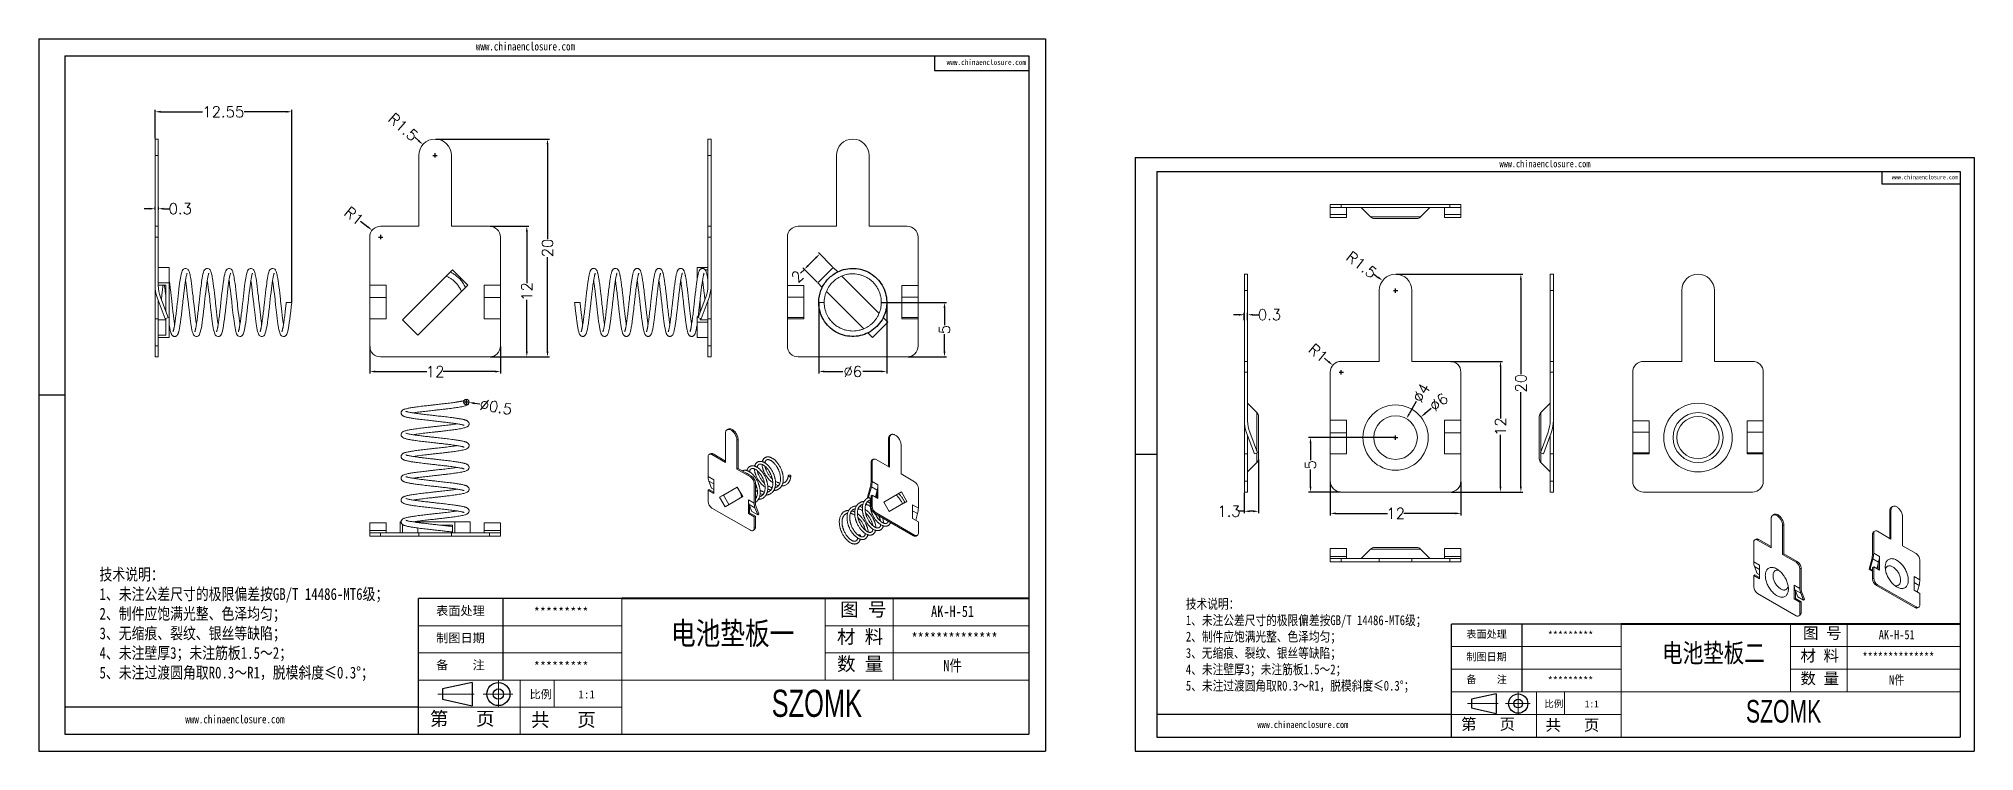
# Model space of a CAD drawing. Header units: inches. Extents: x 2412 to 2590, y 1345 to 1411.
import ezdxf

# ---------------------------------------------------------------- set-up
doc = ezdxf.new("R2010")
doc.units = ezdxf.units.IN
doc.linetypes.add('CENTER2', pattern=[28.575, 19.05, -3.175, 3.175, -3.175])
doc.layers.add('文字', color=81, linetype='Continuous')
for name, color, linetype, lineweight in [('粗实线', 7, 'Continuous', 30), ('细实线', 3, 'Continuous', 9), ('细点划线', 2, 'CENTER2', 9)]:
    doc.layers.add(name, color=color, linetype=linetype, lineweight=lineweight)
doc.styles.get("Standard").update_dxf_attribs({"font": 'txt', "bigfont": 'gbcbig.shx'})
doc.styles.add('宋体', font='', dxfattribs={"width": 0.8, "height": 3.5})
doc.styles.add('长仿宋', font='', dxfattribs={"width": 0.7, "height": 4})
doc.styles.get('宋体').set_extended_font_data('SimSun')
doc.styles.get('长仿宋').set_extended_font_data('SimSun')
doc.dimstyles.new('1', dxfattribs={"dimtxt": 1, "dimasz": 0.5, "dimexe": 0.18, "dimexo": 0.0625, "dimgap": 0.09, "dimtad": 0, "dimzin": 9, "dimdsep": 46, "dimtxsty": 'Standard', "dimcen": 0.2, "dimclrd": 3, "dimclre": 3, "dimadec": 0, "dimazin": 2, "dimtfac": 1, "dimtofl": 0, "dimtmove": 0, "dimatfit": 3, "dimfxl": 1, "dimtolj": 1, "dimtzin": 0, "dimarcsym": 0})

msp = doc.modelspace()

# ---------------------------------------------------------------- texts
at = {"attachment_point": 1}
for s, insert, char_height, width in [('{\\fSimHei|b0|i0|c134|p49;表面处理}', (2448.48, 1358.786), 0.81947, 465.74331), ('{\\fSimHei|b0|i0|c134|p49;*********}', (2457.455, 1358.68), 0.81947, 465.74331), ('{\\fSimHei|b0|i0|c134|p49;制图日期}', (2448.48, 1356.294), 0.81947, 465.74331), ('{\\fSimHei|b0|i0|c134|p49;表面处理}', (2543.127, 1356.567), 0.68289, 388.11942), ('{\\fSimHei|b0|i0|c134|p49;*********}', (2550.607, 1356.48), 0.68289, 388.11942), ('{\\fSimHei|b0|i0|c134|p49;备    注}', (2448.48, 1353.802), 0.81947, 465.74331), ('{\\fSimHei|b0|i0|c134|p49;*********}', (2457.455, 1353.697), 0.81947, 465.74331), ('{\\fSimHei|b0|i0|c134|p49;制图日期}', (2543.127, 1354.491), 0.68289, 388.11942), ('{\\fSimHei|b0|i0|c134|p49;备    注}', (2543.127, 1352.414), 0.68289, 388.11942), ('{\\fSimHei|b0|i0|c134|p49;*********}', (2550.607, 1352.327), 0.68289, 388.11942)]:
    msp.add_mtext(s, dxfattribs=dict(at, insert=insert, char_height=char_height, width=width))
at = {"layer": '文字', "color": 0, "attachment_point": 1, "style": '宋体'}
for s, insert, char_height, width in [('www.chinaenclosure.com', (2452.13, 1410.572), 0.76138, 13.37669), ('www.chinaenclosure.com', (2495.383, 1408.986), 0.50759, 8.91779), ('www.chinaenclosure.com', (2546.169, 1399.723), 0.63448, 11.14724), ('www.chinaenclosure.com', (2582.213, 1398.401), 0.42299, 7.43149), ('{\\H1.111x;技术说明：\\P1、未注公差尺寸的极限偏差按GB/T 14486-MT6级；\\P2、制件应饱满光整、色泽均匀；\\P3、无缩痕、裂纹、银丝等缺陷；\\P4、未注壁厚3；未注筋板1.5～2；\\P5、未注过渡圆角取R0.3～R1，脱模斜度≤0.3%%D；}', (2417.555, 1362.254), 0.97335, 35.45279), ('{\\H1.111x;AK-H-51}', (2493.948, 1358.842), 0.93442, 10.80293), ('{\\H1.111x;技术说明：\\P1、未注公差尺寸的极限偏差按GB/T 14486-MT6级；\\P2、制件应饱满光整、色泽均匀；\\P3、无缩痕、裂纹、银丝等缺陷；\\P4、未注壁厚3；未注筋板1.5～2；\\P5、未注过渡圆角取R0.3～R1，脱模斜度≤0.3%%D；}', (2517.357, 1359.458), 0.81113, 29.54399), ('电池垫板一', (2470.057, 1357.342), 2.0765, 26.54713), ('{\\H1.111x;**************}', (2492.15, 1356.35), 0.93442, 10.80293), ('电池垫板二', (2561.108, 1355.364), 1.7304, 22.12261), ('{\\H1.111x;AK-H-51}', (2581.017, 1356.614), 0.77868, 9.00244), ('{\\H1.111x;N件}', (2495.078, 1353.858), 0.93442, 10.80293), ('{\\H1.111x;**************}', (2579.519, 1354.538), 0.77868, 9.00244), ('{\\H1.111x;N件}', (2581.959, 1352.461), 0.77868, 9.00244), ('www.chinaenclosure.com', (2425.437, 1348.796), 0.76138, 13.37669), ('www.chinaenclosure.com', (2523.925, 1348.243), 0.63448, 11.14724)]:
    msp.add_mtext(s, dxfattribs=dict(at, insert=insert, char_height=char_height, width=width))
at = {"layer": '粗实线', "attachment_point": 1, "style": '长仿宋'}
for insert, char_height, width in [((2479.309, 1351.125), 2.49178, 27.94289), ((2568.818, 1350.184), 2.07649, 23.28574)]:
    msp.add_mtext('{\\fSTXinwei|b0|i0|c134|p2;SZOMK}', dxfattribs=dict(at, insert=insert, char_height=char_height, width=width))
at = {"layer": '细实线', "color": 7, "attachment_point": 1}
for s, insert, char_height, width in [('{\\fSimSun|b0|i0|c134|p54;图 号}', (2485.602, 1359.115), 1.24589, 6.22946), ('{\\fSimSun|b0|i0|c134|p54;材 料   }', (2485.306, 1356.623), 1.24589, 6.22946), ('{\\fSimSun|b0|i0|c134|p54;图 号}', (2574.062, 1356.842), 1.03824, 5.19122), ('{\\fSimSun|b0|i0|c134|p54;数 量}', (2485.312, 1354.119), 1.24589, 5.6291), ('{\\fSimSun|b0|i0|c134|p54;材 料   }', (2573.816, 1354.765), 1.03824, 5.19122), ('{\\fSimSun|b0|i0|c134|p54;数 量}', (2573.821, 1352.678), 1.03824, 4.69091), ('{\\fSimSun|b0|i0|c134|p54;比例}', (2457.071, 1351.074), 0.74754, 3.28145), ('{\\fSimSun|b0|i0|c134|p54;1:1}', (2461.549, 1351.074), 0.74754, 3.28145), ('{\\fSimSun|b0|i0|c134|p54;比例}', (2550.287, 1350.141), 0.62295, 2.73454), ('{\\fSimSun|b0|i0|c134|p54;1:1}', (2554.018, 1350.141), 0.62295, 2.73454), ('{\\fSimSun|b0|i0|c134|p54;第   页}', (2447.903, 1349.097), 1.24589, 9.34419), ('{\\fSimSun|b0|i0|c134|p54; 共   页}', (2456.352, 1348.992), 1.24589, 9.34419), ('{\\fSimSun|b0|i0|c134|p54;第   页}', (2542.647, 1348.494), 1.03824, 7.78682), ('{\\fSimSun|b0|i0|c134|p54; 共   页}', (2549.687, 1348.406), 1.03824, 7.78682)]:
    msp.add_mtext(s, dxfattribs=dict(at, insert=insert, char_height=char_height, width=width))

# ---------------------------------------------------------------- blocks, each defined once
blk = doc.blocks.new('*D118')
at = {"color": 3, "lineweight": -2}
for p, q in [((2541.69, 1381.27), (2546.44, 1381.27)), ((2546.26, 1380.77), (2546.26, 1376.03)), ((2546.26, 1369.77), (2546.26, 1374.51)), ((2541.69, 1369.27), (2546.44, 1369.27))]:
    blk.add_line(p, q, dxfattribs=at)
at = {"color": 3}
for points in [[(2546.18, 1380.77), (2546.35, 1380.77), (2546.26, 1381.27)], [(2546.18, 1369.77), (2546.35, 1369.77), (2546.26, 1369.27)]]:
    blk.add_solid(points, dxfattribs=at)
at = {"layer": 'Defpoints', "color": 0}
for p in [(2541.63, 1381.27), (2546.26, 1381.27), (2541.63, 1369.27)]:
    blk.add_point(p, dxfattribs=at)
at = {"color": 0, "insert": (2546.26, 1375.27), "char_height": 1, "attachment_point": 5, "rotation": 90}
blk.add_mtext('\\A1;12', dxfattribs=at)
blk = doc.blocks.new('*D119')
at = {"color": 3, "lineweight": -2}
for p, q in [((2530.63, 1370.21), (2530.63, 1367.13)), ((2542.63, 1370.21), (2542.63, 1367.13)), ((2531.13, 1367.31), (2535.87, 1367.31)), ((2542.13, 1367.31), (2537.38, 1367.31))]:
    blk.add_line(p, q, dxfattribs=at)
at = {"color": 3}
for points in [[(2531.13, 1367.4), (2531.13, 1367.23), (2530.63, 1367.31)], [(2542.13, 1367.4), (2542.13, 1367.23), (2542.63, 1367.31)]]:
    blk.add_solid(points, dxfattribs=at)
at = {"layer": 'Defpoints', "color": 0}
for p in [(2530.63, 1370.27), (2542.63, 1370.27), (2542.63, 1367.31)]:
    blk.add_point(p, dxfattribs=at)
at = {"color": 0, "insert": (2536.63, 1367.31), "char_height": 1, "attachment_point": 5}
blk.add_mtext('\\A1;12', dxfattribs=at)
blk = doc.blocks.new('*D120')
at = {"color": 3, "lineweight": -2}
for p, q in [((2536.56, 1374.27), (2528.63, 1374.27)), ((2528.81, 1373.77), (2528.81, 1372.19)), ((2528.81, 1369.77), (2528.81, 1371.35)), ((2531.56, 1369.27), (2528.63, 1369.27))]:
    blk.add_line(p, q, dxfattribs=at)
at = {"color": 3}
for points in [[(2528.73, 1373.77), (2528.9, 1373.77), (2528.81, 1374.27)], [(2528.73, 1369.77), (2528.9, 1369.77), (2528.81, 1369.27)]]:
    blk.add_solid(points, dxfattribs=at)
at = {"layer": 'Defpoints', "color": 0}
for p in [(2528.81, 1374.27), (2536.63, 1374.27), (2531.63, 1369.27)]:
    blk.add_point(p, dxfattribs=at)
at = {"color": 0, "insert": (2528.81, 1371.77), "char_height": 1, "attachment_point": 5, "rotation": 90}
blk.add_mtext('\\A1;5', dxfattribs=at)
blk = doc.blocks.new('*D121')
at = {"color": 3, "lineweight": -2}
for p, q in [((2536.69, 1389.27), (2548.32, 1389.27)), ((2548.14, 1388.77), (2548.14, 1380.11)), ((2548.14, 1369.77), (2548.14, 1378.43)), ((2541.69, 1369.27), (2548.32, 1369.27))]:
    blk.add_line(p, q, dxfattribs=at)
at = {"color": 3}
for points in [[(2548.05, 1388.77), (2548.22, 1388.77), (2548.14, 1389.27)], [(2548.05, 1369.77), (2548.22, 1369.77), (2548.14, 1369.27)]]:
    blk.add_solid(points, dxfattribs=at)
at = {"layer": 'Defpoints', "color": 0}
for p in [(2536.63, 1389.27), (2548.14, 1389.27), (2541.63, 1369.27)]:
    blk.add_point(p, dxfattribs=at)
at = {"color": 0, "insert": (2548.14, 1379.27), "char_height": 1, "attachment_point": 5, "rotation": 90}
blk.add_mtext('\\A1;20', dxfattribs=at)
blk = doc.blocks.new('*D122')
at = {"color": 3, "lineweight": -2}
for p, q in [((2534.63, 1389.28), (2535.03, 1388.98)), ((2536.43, 1387.77), (2536.83, 1387.77)), ((2536.63, 1387.57), (2536.63, 1387.97))]:
    blk.add_line(p, q, dxfattribs=at)
at = {"color": 3}
blk.add_solid([(2535.08, 1389.05), (2534.98, 1388.91), (2535.43, 1388.68)], dxfattribs=at)
at = {"layer": 'Defpoints', "color": 0}
for p in [(2535.43, 1388.68), (2536.63, 1387.77)]:
    blk.add_point(p, dxfattribs=at)
at = {"color": 0, "insert": (2533.5, 1390.14), "char_height": 1, "attachment_point": 5, "rotation": 322.7789}
blk.add_mtext('\\A1;R1.5', dxfattribs=at)
blk = doc.blocks.new('*D123')
at = {"color": 3, "lineweight": -2}
for p, q in [((2530.09, 1381.55), (2530.47, 1381.23)), ((2531.43, 1380.27), (2531.83, 1380.27)), ((2531.63, 1380.07), (2531.63, 1380.47))]:
    blk.add_line(p, q, dxfattribs=at)
at = {"color": 3}
blk.add_solid([(2530.53, 1381.3), (2530.42, 1381.17), (2530.86, 1380.91)], dxfattribs=at)
at = {"layer": 'Defpoints', "color": 0}
for p in [(2530.86, 1380.91), (2531.63, 1380.27)]:
    blk.add_point(p, dxfattribs=at)
at = {"color": 0, "insert": (2529.51, 1382.04), "char_height": 1, "attachment_point": 5, "rotation": 320.0922}
blk.add_mtext('\\A1;R1', dxfattribs=at)
blk = doc.blocks.new('*D124')
at = {"color": 3, "lineweight": -2}
for p, q in [((2538.53, 1377.57), (2537.87, 1376.44)), ((2536.43, 1374.27), (2536.83, 1374.27)), ((2536.63, 1374.07), (2536.63, 1374.47))]:
    blk.add_line(p, q, dxfattribs=at)
at = {"color": 3}
blk.add_solid([(2537.8, 1376.48), (2537.95, 1376.4), (2537.62, 1376)], dxfattribs=at)
at = {"layer": 'Defpoints', "color": 0}
for p in [(2537.62, 1376), (2535.63, 1372.54)]:
    blk.add_point(p, dxfattribs=at)
at = {"color": 0, "insert": (2538.99, 1378.37), "char_height": 1, "attachment_point": 5, "rotation": 60.0201}
blk.add_mtext('\\A1;∅4', dxfattribs=at)
blk = doc.blocks.new('*D125')
at = {"color": 3, "lineweight": -2}
for p, q in [((2539.88, 1376.93), (2539.33, 1376.49)), ((2536.43, 1374.27), (2536.83, 1374.27)), ((2536.63, 1374.07), (2536.63, 1374.47))]:
    blk.add_line(p, q, dxfattribs=at)
at = {"color": 3}
blk.add_solid([(2539.28, 1376.55), (2539.39, 1376.42), (2538.95, 1376.17)], dxfattribs=at)
at = {"layer": 'Defpoints', "color": 0}
for p in [(2538.95, 1376.17), (2534.3, 1372.37)]:
    blk.add_point(p, dxfattribs=at)
at = {"color": 0, "insert": (2540.59, 1377.52), "char_height": 1, "attachment_point": 5, "rotation": 39.3254}
blk.add_mtext('\\A1;∅6', dxfattribs=at)
blk = doc.blocks.new('*D126')
at = {"color": 3, "lineweight": -2}
for p, q in [((2524.03, 1372.27), (2524.03, 1367.33)), ((2522.73, 1367.51), (2522.23, 1367.51)), ((2522.73, 1369.21), (2522.73, 1367.33)), ((2523.53, 1367.51), (2523.23, 1367.51))]:
    blk.add_line(p, q, dxfattribs=at)
at = {"color": 3}
for points in [[(2523.23, 1367.59), (2523.23, 1367.42), (2522.73, 1367.51)], [(2523.53, 1367.59), (2523.53, 1367.42), (2524.03, 1367.51)]]:
    blk.add_solid(points, dxfattribs=at)
at = {"layer": 'Defpoints', "color": 0}
for p in [(2524.03, 1372.33), (2522.73, 1369.27), (2522.73, 1367.51)]:
    blk.add_point(p, dxfattribs=at)
at = {"color": 0, "insert": (2521.31, 1367.51), "char_height": 1, "attachment_point": 5}
blk.add_mtext('\\A1;1.3', dxfattribs=at)
blk = doc.blocks.new('*D127')
at = {"color": 3, "lineweight": -2}
for p, q in [((2522.23, 1385.55), (2521.73, 1385.55)), ((2522.73, 1385.05), (2522.73, 1385.73)), ((2523.03, 1385.05), (2523.03, 1385.73)), ((2523.53, 1385.55), (2524.03, 1385.55))]:
    blk.add_line(p, q, dxfattribs=at)
at = {"color": 3}
for points in [[(2522.23, 1385.63), (2522.23, 1385.46), (2522.73, 1385.55)], [(2523.53, 1385.63), (2523.53, 1385.46), (2523.03, 1385.55)]]:
    blk.add_solid(points, dxfattribs=at)
at = {"layer": 'Defpoints', "color": 0}
for p in [(2523.03, 1385.55), (2522.73, 1384.99), (2523.03, 1384.99)]:
    blk.add_point(p, dxfattribs=at)
at = {"color": 0, "insert": (2525.04, 1385.55), "char_height": 1, "attachment_point": 5}
blk.add_mtext('\\A1;0.3', dxfattribs=at)
blk = doc.blocks.new('*D128')
at = {"color": 3, "lineweight": -2}
for p, q in [((2442.39, 1382.62), (2442.39, 1380.15)), ((2454.39, 1382.62), (2454.39, 1380.15)), ((2442.89, 1380.33), (2447.63, 1380.33)), ((2453.89, 1380.33), (2449.14, 1380.33))]:
    blk.add_line(p, q, dxfattribs=at)
at = {"color": 3}
for points in [[(2442.89, 1380.42), (2442.89, 1380.25), (2442.39, 1380.33)], [(2453.89, 1380.42), (2453.89, 1380.25), (2454.39, 1380.33)]]:
    blk.add_solid(points, dxfattribs=at)
at = {"layer": 'Defpoints', "color": 0}
for p in [(2442.39, 1382.68), (2454.39, 1382.68), (2454.39, 1380.33)]:
    blk.add_point(p, dxfattribs=at)
at = {"color": 0, "insert": (2448.39, 1380.33), "char_height": 1, "attachment_point": 5}
blk.add_mtext('\\A1;12', dxfattribs=at)
blk = doc.blocks.new('*D129')
at = {"color": 3, "lineweight": -2}
for p, q in [((2453.45, 1393.68), (2456.99, 1393.68)), ((2456.81, 1393.18), (2456.81, 1388.44)), ((2456.81, 1382.18), (2456.81, 1386.92)), ((2453.45, 1381.68), (2456.99, 1381.68))]:
    blk.add_line(p, q, dxfattribs=at)
at = {"color": 3}
for points in [[(2456.73, 1393.18), (2456.9, 1393.18), (2456.81, 1393.68)], [(2456.73, 1382.18), (2456.9, 1382.18), (2456.81, 1381.68)]]:
    blk.add_solid(points, dxfattribs=at)
at = {"layer": 'Defpoints', "color": 0}
for p in [(2453.39, 1393.68), (2456.81, 1393.68), (2453.39, 1381.68)]:
    blk.add_point(p, dxfattribs=at)
at = {"color": 0, "insert": (2456.81, 1387.68), "char_height": 1, "attachment_point": 5, "rotation": 90}
blk.add_mtext('\\A1;12', dxfattribs=at)
blk = doc.blocks.new('*D130')
at = {"color": 3, "lineweight": -2}
for p, q in [((2448.45, 1401.68), (2458.89, 1401.68)), ((2458.71, 1401.18), (2458.71, 1392.52)), ((2458.71, 1382.18), (2458.71, 1390.84)), ((2453.45, 1381.68), (2458.89, 1381.68))]:
    blk.add_line(p, q, dxfattribs=at)
at = {"color": 3}
for points in [[(2458.63, 1401.18), (2458.8, 1401.18), (2458.71, 1401.68)], [(2458.63, 1382.18), (2458.8, 1382.18), (2458.71, 1381.68)]]:
    blk.add_solid(points, dxfattribs=at)
at = {"layer": 'Defpoints', "color": 0}
for p in [(2448.39, 1401.68), (2453.39, 1381.68), (2458.71, 1381.68)]:
    blk.add_point(p, dxfattribs=at)
at = {"color": 0, "insert": (2458.71, 1391.68), "char_height": 1, "attachment_point": 5, "rotation": 90}
blk.add_mtext('\\A1;20', dxfattribs=at)
blk = doc.blocks.new('*D131')
at = {"color": 3, "lineweight": -2}
for p, q in [((2441.54, 1394.15), (2442.21, 1393.61)), ((2443.19, 1392.68), (2443.59, 1392.68)), ((2443.39, 1392.48), (2443.39, 1392.88))]:
    blk.add_line(p, q, dxfattribs=at)
at = {"color": 3}
blk.add_solid([(2442.26, 1393.68), (2442.16, 1393.55), (2442.6, 1393.3)], dxfattribs=at)
at = {"layer": 'Defpoints', "color": 0}
for p in [(2442.6, 1393.3), (2443.39, 1392.68)]:
    blk.add_point(p, dxfattribs=at)
at = {"color": 0, "insert": (2440.94, 1394.62), "char_height": 1, "attachment_point": 5, "rotation": 321.4758}
blk.add_mtext('\\A1;R1', dxfattribs=at)
blk = doc.blocks.new('*D132')
at = {"color": 3, "lineweight": -2}
for p, q in [((2446.51, 1401.84), (2446.89, 1401.51)), ((2448.19, 1400.18), (2448.59, 1400.18)), ((2448.39, 1399.98), (2448.39, 1400.38))]:
    blk.add_line(p, q, dxfattribs=at)
at = {"color": 3}
blk.add_solid([(2446.94, 1401.57), (2446.83, 1401.44), (2447.26, 1401.18)], dxfattribs=at)
at = {"layer": 'Defpoints', "color": 0}
for p in [(2447.26, 1401.18), (2448.39, 1400.18)]:
    blk.add_point(p, dxfattribs=at)
at = {"color": 0, "insert": (2445.45, 1402.78), "char_height": 1, "attachment_point": 5, "rotation": 318.4373}
blk.add_mtext('\\A1;R1.5', dxfattribs=at)
blk = doc.blocks.new('*D133')
at = {"color": 3, "lineweight": -2}
for p, q in [((2422.16, 1395.28), (2421.66, 1395.28)), ((2422.66, 1395.19), (2422.66, 1395.46)), ((2422.96, 1395.19), (2422.96, 1395.46)), ((2423.46, 1395.28), (2423.96, 1395.28))]:
    blk.add_line(p, q, dxfattribs=at)
at = {"color": 3}
for points in [[(2422.16, 1395.37), (2422.16, 1395.2), (2422.66, 1395.28)], [(2423.46, 1395.37), (2423.46, 1395.2), (2422.96, 1395.28)]]:
    blk.add_solid(points, dxfattribs=at)
at = {"layer": 'Defpoints', "color": 0}
for p in [(2422.66, 1395.13), (2422.96, 1395.28), (2422.96, 1395.13)]:
    blk.add_point(p, dxfattribs=at)
at = {"color": 0, "insert": (2424.97, 1395.28), "char_height": 1, "attachment_point": 5}
blk.add_mtext('\\A1;0.3', dxfattribs=at)
blk = doc.blocks.new('*D134')
at = {"color": 3, "lineweight": -2}
for p, q in [((2422.66, 1401.74), (2422.66, 1404.36)), ((2423.16, 1404.18), (2427.01, 1404.18)), ((2434.71, 1404.18), (2430.86, 1404.18)), ((2435.21, 1386.74), (2435.21, 1404.36))]:
    blk.add_line(p, q, dxfattribs=at)
at = {"color": 3}
for points in [[(2423.16, 1404.27), (2423.16, 1404.1), (2422.66, 1404.18)], [(2434.71, 1404.27), (2434.71, 1404.1), (2435.21, 1404.18)]]:
    blk.add_solid(points, dxfattribs=at)
at = {"layer": 'Defpoints', "color": 0}
for p in [(2422.66, 1404.18), (2422.66, 1401.68), (2435.21, 1386.68)]:
    blk.add_point(p, dxfattribs=at)
at = {"color": 0, "insert": (2428.93, 1404.18), "char_height": 1, "attachment_point": 5}
blk.add_mtext('\\A1;12.55', dxfattribs=at)
blk = doc.blocks.new('*D135')
at = {"color": 3, "lineweight": -2}
for p, q in [((2489.44, 1386.68), (2495.36, 1386.68)), ((2495.18, 1386.18), (2495.18, 1384.6)), ((2495.18, 1382.18), (2495.18, 1383.76)), ((2491.82, 1381.68), (2495.36, 1381.68))]:
    blk.add_line(p, q, dxfattribs=at)
at = {"color": 3}
for points in [[(2495.1, 1386.18), (2495.27, 1386.18), (2495.18, 1386.68)], [(2495.1, 1382.18), (2495.27, 1382.18), (2495.18, 1381.68)]]:
    blk.add_solid(points, dxfattribs=at)
at = {"layer": 'Defpoints', "color": 0}
for p in [(2489.38, 1386.68), (2495.18, 1386.68), (2491.76, 1381.68)]:
    blk.add_point(p, dxfattribs=at)
at = {"color": 0, "insert": (2495.18, 1384.18), "char_height": 1, "attachment_point": 5, "rotation": 90}
blk.add_mtext('\\A1;5', dxfattribs=at)
blk = doc.blocks.new('*D136')
at = {"color": 3, "lineweight": -2}
for p, q in [((2483.37, 1390.77), (2482.66, 1390.07)), ((2484.91, 1389.94), (2483.6, 1391.25)), ((2482.31, 1389.71), (2481.96, 1389.36)), ((2483.49, 1388.53), (2482.18, 1389.84))]:
    blk.add_line(p, q, dxfattribs=at)
at = {"color": 3}
for points in [[(2483.31, 1390.83), (2483.43, 1390.72), (2483.72, 1391.13)], [(2482.6, 1390.13), (2482.72, 1390.01), (2482.31, 1389.71)]]:
    blk.add_solid(points, dxfattribs=at)
at = {"layer": 'Defpoints', "color": 0}
for p in [(2482.31, 1389.71), (2484.95, 1389.9), (2483.54, 1388.48)]:
    blk.add_point(p, dxfattribs=at)
at = {"color": 0, "insert": (2481.66, 1389.06), "char_height": 1, "attachment_point": 5, "rotation": 45}
blk.add_mtext('\\A1;2', dxfattribs=at)
blk = doc.blocks.new('*D137')
at = {"color": 3, "lineweight": -2}
for p, q in [((2483.63, 1386.6), (2483.63, 1380.16)), ((2489.88, 1386.6), (2489.88, 1380.16)), ((2484.13, 1380.34), (2485.83, 1380.34)), ((2489.38, 1380.34), (2487.68, 1380.34))]:
    blk.add_line(p, q, dxfattribs=at)
at = {"color": 3}
for points in [[(2484.13, 1380.42), (2484.13, 1380.26), (2483.63, 1380.34)], [(2489.38, 1380.42), (2489.38, 1380.26), (2489.88, 1380.34)]]:
    blk.add_solid(points, dxfattribs=at)
at = {"layer": 'Defpoints', "color": 0}
for p in [(2483.63, 1386.66), (2489.88, 1386.66), (2489.88, 1380.34)]:
    blk.add_point(p, dxfattribs=at)
at = {"color": 0, "insert": (2486.76, 1380.34), "char_height": 1, "attachment_point": 5}
blk.add_mtext('\\A1;%%C6', dxfattribs=at)
blk = doc.blocks.new('*D138')
at = {"color": 3, "lineweight": -2}
for p, q in [((2451.06, 1377.54), (2451.46, 1377.54)), ((2451.26, 1377.34), (2451.26, 1377.74)), ((2452.49, 1377.33), (2452, 1377.41))]:
    blk.add_line(p, q, dxfattribs=at)
at = {"color": 3}
blk.add_solid([(2452.01, 1377.5), (2451.99, 1377.33), (2451.51, 1377.5)], dxfattribs=at)
at = {"layer": 'Defpoints', "color": 0}
for p in [(2451.01, 1377.58), (2451.51, 1377.5)]:
    blk.add_point(p, dxfattribs=at)
at = {"color": 0, "insert": (2453.98, 1377.09), "char_height": 1, "attachment_point": 5, "rotation": 350.6607}
blk.add_mtext('\\A1;∅0.5', dxfattribs=at)

# ---------------------------------------------------------------- dimensions: what is measured, and where the dimension line sits
for base, p1, p2, picture, middle in [((2422.659, 1404.182), (2435.209, 1386.68), (2422.659, 1401.68), '*D134', (2428.934, 1404.182)), ((2422.959, 1395.282), (2422.659, 1395.126), (2422.959, 1395.126), '*D133', (2424.966, 1395.282)), ((2523.035, 1385.547), (2522.735, 1384.992), (2523.035, 1384.992), '*D127', (2525.041, 1385.547)), ((2454.385, 1380.334), (2442.385, 1382.68), (2454.385, 1382.68), '*D128', (2448.385, 1380.334)), ((2522.735, 1367.507), (2524.035, 1372.328), (2522.735, 1369.271), '*D126', (2521.311, 1367.507)), ((2542.625, 1367.314), (2530.625, 1370.271), (2542.625, 1370.271), '*D119', (2536.625, 1367.314))]:
    dim = msp.add_linear_dim(base=base, p1=p1, p2=p2, dimstyle='1')
    dim.commit()
    dim.dimension.update_dxf_attribs({"geometry": picture, "text_midpoint": middle})
for center, mpoint, picture, middle in [((2448.385, 1400.18), (2447.263, 1401.175), '*D132', (2445.45, 1402.783)), ((2536.625, 1387.771), (2535.431, 1388.679), '*D122', (2533.501, 1390.145)), ((2531.625, 1380.271), (2530.858, 1380.913), '*D123', (2529.511, 1382.04))]:
    dim = msp.add_radius_dim(center=center, mpoint=mpoint, dimstyle='1')
    dim.commit()
    dim.dimension.update_dxf_attribs({"geometry": picture, "text_midpoint": middle})
for base, p1, p2, picture, middle in [((2458.715, 1381.68), (2448.385, 1401.68), (2453.385, 1381.68), '*D130', (2458.715, 1391.68)), ((2456.815, 1393.68), (2453.385, 1381.68), (2453.385, 1393.68), '*D129', (2456.815, 1387.68)), ((2548.135, 1389.271), (2541.625, 1369.271), (2536.625, 1389.271), '*D121', (2548.135, 1379.271)), ((2495.184, 1386.68), (2491.756, 1381.68), (2489.381, 1386.68), '*D135', (2495.184, 1384.18)), ((2546.262, 1381.271), (2541.625, 1369.271), (2541.625, 1381.271), '*D118', (2546.262, 1375.271)), ((2528.814, 1374.271), (2531.625, 1369.271), (2536.625, 1374.271), '*D120', (2528.814, 1371.771))]:
    dim = msp.add_linear_dim(base=base, p1=p1, p2=p2, angle=90, dimstyle='1')
    dim.commit()
    dim.dimension.update_dxf_attribs({"geometry": picture, "text_midpoint": middle})
dim = msp.add_radius_dim(center=(2443.385, 1392.68), mpoint=(2442.603, 1393.303), dimstyle='1')
dim.commit()
dim.dimension.update_dxf_attribs({"geometry": '*D131', "text_midpoint": (2440.945, 1394.623), "dimtype": 164})
dim = msp.add_aligned_dim(p1=(2484.953, 1389.898), p2=(2483.539, 1388.483), distance=-1.739, dimstyle='1')
dim.commit()
dim.dimension.update_dxf_attribs({"geometry": '*D136', "text_midpoint": (2481.656, 1389.06)})
dim = msp.add_linear_dim(base=(2489.881, 1380.341), p1=(2483.632, 1386.661), p2=(2489.881, 1386.661), text='%%C6', dimstyle='1')
dim.commit()
dim.dimension.update_dxf_attribs({"geometry": '*D137', "text_midpoint": (2486.757, 1380.341)})
for p1, p2, picture, middle in [((2534.305, 1372.37), (2538.946, 1376.172), '*D125', (2540.59, 1377.519)), ((2535.626, 1372.539), (2537.625, 1376.004), '*D124', (2538.99, 1378.371))]:
    dim = msp.add_diameter_dim_2p(p1=p1, p2=p2, dimstyle='1')
    dim.commit()
    dim.dimension.update_dxf_attribs({"geometry": picture, "text_midpoint": middle, "dimtype": 163})
dim = msp.add_diameter_dim_2p(p1=(2451.014, 1377.577), p2=(2451.507, 1377.496), dimstyle='1')
dim.commit()
dim.dimension.update_dxf_attribs({"geometry": '*D138', "text_midpoint": (2453.98, 1377.089)})

# ---------------------------------------------------------------- linework, layer by layer
for p, q in [((2411.97, 1410.886), (2504.477, 1410.886)), ((2411.97, 1410.886), (2411.97, 1345.476)), ((2504.477, 1410.886), (2504.477, 1345.476)), ((2414.364, 1409.328), (2502.92, 1409.328)), ((2414.364, 1409.328), (2414.364, 1347.034)), ((2494.268, 1409.328), (2494.268, 1407.977)), ((2502.92, 1409.328), (2502.92, 1347.034)), ((2494.268, 1407.977), (2502.92, 1407.977)), ((2512.702, 1399.984), (2589.792, 1399.984)), ((2512.702, 1399.984), (2512.702, 1345.476)), ((2589.792, 1399.984), (2589.792, 1345.476)), ((2514.697, 1398.686), (2588.494, 1398.686)), ((2514.697, 1398.686), (2514.697, 1346.774)), ((2581.284, 1398.686), (2581.284, 1397.56)), ((2588.494, 1398.686), (2588.494, 1346.774)), ((2581.284, 1397.56), (2588.494, 1397.56)), ((2414.364, 1378.181), (2411.97, 1378.181)), ((2411.97, 1375.759), (2411.97, 1345.476)), ((2514.697, 1372.73), (2512.702, 1372.73)), ((2512.702, 1370.712), (2512.702, 1345.476)), ((2465.543, 1359.493), (2446.855, 1359.493)), ((2446.855, 1347.034), (2446.855, 1359.493)), ((2454.642, 1352.017), (2454.642, 1359.493)), ((2557.347, 1357.157), (2541.773, 1357.157)), ((2541.773, 1346.774), (2541.773, 1357.157)), ((2548.262, 1350.927), (2548.262, 1357.157)), ((2446.855, 1349.526), (2414.364, 1349.526)), ((2541.773, 1348.851), (2514.697, 1348.851)), ((2414.364, 1347.034), (2502.92, 1347.034)), ((2514.697, 1346.774), (2588.494, 1346.774)), ((2411.97, 1345.476), (2504.477, 1345.476)), ((2411.97, 1345.476), (2454.797, 1345.476)), ((2512.702, 1345.476), (2589.792, 1345.476)), ((2512.702, 1345.476), (2548.392, 1345.476))]:
    msp.add_line(p, q)
at = {"color": 7, "linetype": 'Continuous', "lineweight": 15}
for p, q in [((2422.959, 1401.68), (2422.659, 1401.68)), ((2422.659, 1400.18), (2422.659, 1401.68)), ((2422.959, 1400.18), (2422.959, 1401.68)), ((2473.753, 1401.68), (2473.453, 1401.68)), ((2473.453, 1401.68), (2473.453, 1400.18)), ((2473.753, 1401.68), (2473.753, 1400.18)), ((2422.959, 1400.18), (2422.659, 1400.18)), ((2422.659, 1393.68), (2422.659, 1400.18)), ((2422.959, 1393.68), (2422.959, 1400.18)), ((2446.885, 1400.18), (2446.885, 1393.68)), ((2449.885, 1393.68), (2449.885, 1400.18)), ((2473.453, 1400.18), (2473.753, 1400.18)), ((2473.453, 1400.18), (2473.453, 1393.68)), ((2473.753, 1400.18), (2473.753, 1393.68)), ((2485.256, 1393.68), (2485.256, 1400.18)), ((2488.256, 1400.18), (2488.256, 1393.68)), ((2530.625, 1395.381), (2530.625, 1395.681)), ((2530.625, 1395.681), (2531.625, 1395.681)), ((2531.625, 1395.381), (2530.625, 1395.381)), ((2530.625, 1395.381), (2530.625, 1394.761)), ((2532.125, 1394.761), (2530.625, 1394.761)), ((2530.625, 1394.761), (2530.625, 1394.481)), ((2532.125, 1394.481), (2530.625, 1394.481)), ((2531.625, 1395.681), (2531.625, 1395.381)), ((2531.625, 1395.681), (2541.625, 1395.681)), ((2531.625, 1395.381), (2541.625, 1395.381)), ((2532.125, 1395.381), (2532.125, 1394.761)), ((2532.125, 1394.761), (2532.125, 1394.481)), ((2533.475, 1395.381), (2534.329, 1394.527)), ((2538.568, 1394.381), (2534.682, 1394.381)), ((2538.922, 1394.527), (2539.775, 1395.381)), ((2541.125, 1395.381), (2541.125, 1394.761)), ((2541.125, 1394.761), (2541.125, 1394.481)), ((2541.125, 1394.761), (2542.625, 1394.761)), ((2541.125, 1394.481), (2542.625, 1394.481)), ((2541.625, 1395.381), (2541.625, 1395.681)), ((2541.625, 1395.681), (2542.625, 1395.681)), ((2542.625, 1395.381), (2541.625, 1395.381)), ((2542.625, 1395.681), (2542.625, 1395.381)), ((2542.625, 1395.381), (2542.625, 1394.761)), ((2542.625, 1394.761), (2542.625, 1394.481)), ((2422.659, 1393.68), (2422.959, 1393.68)), ((2422.659, 1392.68), (2422.659, 1393.68)), ((2422.659, 1388.268), (2422.659, 1392.68)), ((2422.959, 1392.68), (2422.659, 1392.68)), ((2422.959, 1393.68), (2422.959, 1392.68)), ((2422.959, 1388.225), (2422.959, 1392.68)), ((2442.385, 1392.68), (2442.385, 1388.268)), ((2446.885, 1393.68), (2443.385, 1393.68)), ((2453.385, 1393.68), (2449.885, 1393.68)), ((2454.385, 1388.268), (2454.385, 1392.68)), ((2473.453, 1393.68), (2473.753, 1393.68)), ((2473.453, 1392.68), (2473.453, 1393.68)), ((2473.453, 1392.68), (2473.453, 1388.225)), ((2473.753, 1392.68), (2473.453, 1392.68)), ((2473.753, 1393.68), (2473.753, 1392.68)), ((2473.753, 1392.68), (2473.753, 1388.268)), ((2480.756, 1388.225), (2480.756, 1392.68)), ((2481.756, 1393.68), (2485.256, 1393.68)), ((2488.256, 1393.68), (2491.756, 1393.68)), ((2492.756, 1392.68), (2492.756, 1388.225)), ((2423.959, 1389.898), (2422.959, 1389.898)), ((2423.959, 1389.898), (2423.959, 1388.483)), ((2445.38, 1385.089), (2449.976, 1389.685)), ((2449.976, 1389.685), (2451.391, 1388.271)), ((2472.453, 1388.727), (2472.453, 1389.898)), ((2472.453, 1389.898), (2473.453, 1389.898)), ((2473.19, 1389.685), (2473.453, 1389.685)), ((2484.953, 1389.898), (2483.539, 1388.483)), ((2485.372, 1389.479), (2484.953, 1389.898)), ((2489.178, 1385.673), (2485.749, 1389.102)), ((2523.035, 1389.271), (2522.735, 1389.271)), ((2522.735, 1387.771), (2522.735, 1389.271)), ((2523.035, 1387.771), (2523.035, 1389.271)), ((2551.125, 1389.271), (2550.825, 1389.271)), ((2550.825, 1389.271), (2550.825, 1387.771)), ((2551.125, 1389.271), (2551.125, 1387.771)), ((2422.659, 1388.268), (2422.659, 1385.18)), ((2422.862, 1387.129), (2423.578, 1385.18)), ((2423.959, 1388.483), (2422.959, 1388.483)), ((2423.659, 1388.271), (2422.959, 1388.271)), ((2423.859, 1385.286), (2423.151, 1387.17)), ((2423.659, 1385.818), (2423.659, 1388.271)), ((2423.959, 1388.483), (2423.959, 1383.463)), ((2442.385, 1388.268), (2443.885, 1388.268)), ((2442.385, 1387.129), (2442.385, 1388.268)), ((2443.885, 1387.129), (2442.385, 1387.129)), ((2442.385, 1387.129), (2442.385, 1385.18)), ((2443.885, 1388.268), (2443.885, 1385.18)), ((2451.391, 1388.271), (2446.794, 1383.675)), ((2452.885, 1388.268), (2454.385, 1388.268)), ((2452.885, 1388.268), (2452.885, 1385.18)), ((2454.385, 1387.129), (2452.885, 1387.129)), ((2454.385, 1388.268), (2454.385, 1387.129)), ((2454.385, 1387.129), (2454.385, 1385.18)), ((2472.553, 1385.286), (2473.261, 1387.17)), ((2472.753, 1385.818), (2472.753, 1387.135)), ((2473.55, 1387.129), (2472.834, 1385.18)), ((2472.891, 1388.271), (2473.015, 1388.271)), ((2473.753, 1388.268), (2473.753, 1385.18)), ((2480.756, 1388.225), (2482.256, 1388.225)), ((2480.756, 1387.17), (2480.756, 1388.225)), ((2482.256, 1387.17), (2480.756, 1387.17)), ((2480.756, 1385.286), (2480.756, 1387.17)), ((2482.256, 1388.225), (2482.256, 1387.17)), ((2482.256, 1385.286), (2482.256, 1387.17)), ((2483.539, 1388.483), (2483.959, 1388.064)), ((2484.336, 1387.687), (2487.762, 1384.26)), ((2491.256, 1388.225), (2492.756, 1388.225)), ((2491.256, 1387.17), (2491.256, 1388.225)), ((2492.756, 1387.17), (2491.256, 1387.17)), ((2491.256, 1385.286), (2491.256, 1387.17)), ((2492.756, 1388.225), (2492.756, 1387.17)), ((2492.756, 1385.286), (2492.756, 1387.17)), ((2523.035, 1387.771), (2522.735, 1387.771)), ((2522.735, 1381.271), (2522.735, 1387.771)), ((2523.035, 1381.271), (2523.035, 1387.771)), ((2535.125, 1387.771), (2535.125, 1381.271)), ((2538.125, 1381.271), (2538.125, 1387.771)), ((2550.825, 1387.771), (2551.125, 1387.771)), ((2550.825, 1387.771), (2550.825, 1381.271)), ((2551.125, 1387.771), (2551.125, 1381.271)), ((2562.911, 1381.271), (2562.911, 1387.771)), ((2565.911, 1387.771), (2565.911, 1381.271)), ((2422.959, 1386.864), (2422.959, 1385.18)), ((2423.027, 1386.68), (2422.959, 1386.68)), ((2423.578, 1385.18), (2423.859, 1385.286)), ((2434.709, 1386.68), (2435.209, 1386.68)), ((2461.203, 1386.68), (2461.703, 1386.68)), ((2472.453, 1384.877), (2472.453, 1385.329)), ((2472.834, 1385.18), (2472.553, 1385.286)), ((2473.453, 1386.68), (2473.385, 1386.68)), ((2473.453, 1386.864), (2473.453, 1385.18)), ((2482.256, 1385.286), (2480.756, 1385.286)), ((2480.756, 1385.18), (2480.756, 1385.286)), ((2482.256, 1385.18), (2482.256, 1385.286)), ((2483.631, 1386.68), (2484.131, 1386.68)), ((2489.974, 1384.877), (2489.553, 1385.298)), ((2491.256, 1385.286), (2492.756, 1385.286)), ((2491.256, 1385.18), (2491.256, 1385.286)), ((2492.756, 1385.18), (2492.756, 1385.286)), ((2422.959, 1385.18), (2422.659, 1385.18)), ((2422.659, 1382.68), (2422.659, 1385.18)), ((2422.959, 1382.68), (2422.959, 1385.18)), ((2423.659, 1385.089), (2422.959, 1385.089)), ((2423.659, 1383.675), (2422.959, 1383.675)), ((2423.959, 1383.463), (2422.959, 1383.463)), ((2423.659, 1383.675), (2423.659, 1385.211)), ((2443.885, 1385.18), (2442.385, 1385.18)), ((2442.385, 1385.18), (2442.385, 1382.68)), ((2446.794, 1383.675), (2445.38, 1385.089)), ((2452.885, 1385.18), (2454.385, 1385.18)), ((2454.385, 1382.68), (2454.385, 1385.18)), ((2472.453, 1383.463), (2472.453, 1384.877)), ((2472.453, 1384.877), (2473.453, 1384.877)), ((2472.453, 1383.463), (2473.453, 1383.463)), ((2472.753, 1385.089), (2472.753, 1385.211)), ((2472.753, 1385.089), (2473.453, 1385.089)), ((2473.453, 1385.18), (2473.753, 1385.18)), ((2473.453, 1385.18), (2473.453, 1382.68)), ((2473.753, 1385.18), (2473.753, 1382.68)), ((2482.256, 1385.18), (2480.756, 1385.18)), ((2480.756, 1382.68), (2480.756, 1385.18)), ((2488.14, 1383.883), (2488.56, 1383.463)), ((2488.56, 1383.463), (2489.974, 1384.877)), ((2491.256, 1385.18), (2492.756, 1385.18)), ((2492.756, 1385.18), (2492.756, 1382.68)), ((2422.659, 1382.68), (2422.959, 1382.68)), ((2422.659, 1381.68), (2422.659, 1382.68)), ((2422.959, 1381.68), (2422.659, 1381.68)), ((2422.959, 1382.68), (2422.959, 1381.68)), ((2443.385, 1381.68), (2453.385, 1381.68)), ((2473.453, 1382.68), (2473.753, 1382.68)), ((2473.453, 1381.68), (2473.453, 1382.68)), ((2473.753, 1381.68), (2473.453, 1381.68)), ((2473.753, 1382.68), (2473.753, 1381.68)), ((2491.756, 1381.68), (2481.756, 1381.68)), ((2522.735, 1381.271), (2523.035, 1381.271)), ((2522.735, 1380.271), (2522.735, 1381.271)), ((2522.735, 1375.859), (2522.735, 1380.271)), ((2523.035, 1380.271), (2522.735, 1380.271)), ((2523.035, 1381.271), (2523.035, 1380.271)), ((2523.035, 1375.816), (2523.035, 1380.271)), ((2530.625, 1380.271), (2530.625, 1375.859)), ((2535.125, 1381.271), (2531.625, 1381.271)), ((2541.625, 1381.271), (2538.125, 1381.271)), ((2542.625, 1375.859), (2542.625, 1380.271)), ((2550.825, 1381.271), (2551.125, 1381.271)), ((2550.825, 1380.271), (2550.825, 1381.271)), ((2550.825, 1380.271), (2550.825, 1375.816)), ((2551.125, 1380.271), (2550.825, 1380.271)), ((2551.125, 1381.271), (2551.125, 1380.271)), ((2551.125, 1380.271), (2551.125, 1375.859)), ((2558.411, 1375.816), (2558.411, 1380.271)), ((2559.411, 1381.271), (2562.911, 1381.271)), ((2565.911, 1381.271), (2569.411, 1381.271)), ((2570.411, 1380.271), (2570.411, 1375.816)), ((2451.5, 1377.484), (2451.51, 1377.536)), ((2523.888, 1376.568), (2523.035, 1377.421)), ((2550.825, 1377.421), (2549.972, 1376.568)), ((2475.052, 1374.644), (2475.052, 1371.99)), ((2475.313, 1375.049), (2475.207, 1374.987)), ((2522.735, 1375.859), (2522.735, 1372.771)), ((2522.937, 1374.72), (2523.654, 1372.771)), ((2523.935, 1372.877), (2523.226, 1374.761)), ((2524.035, 1376.214), (2524.035, 1372.328)), ((2530.625, 1375.859), (2532.125, 1375.859)), ((2530.625, 1374.72), (2530.625, 1375.859)), ((2532.125, 1374.72), (2530.625, 1374.72)), ((2530.625, 1374.72), (2530.625, 1372.771)), ((2532.125, 1375.859), (2532.125, 1372.771)), ((2541.125, 1375.859), (2542.625, 1375.859)), ((2541.125, 1375.859), (2541.125, 1372.771)), ((2542.625, 1374.72), (2541.125, 1374.72)), ((2542.625, 1375.859), (2542.625, 1374.72)), ((2542.625, 1374.72), (2542.625, 1372.771)), ((2549.825, 1374.271), (2549.825, 1376.214)), ((2549.925, 1372.877), (2550.634, 1374.761)), ((2550.923, 1374.72), (2550.206, 1372.771)), ((2551.125, 1375.859), (2551.125, 1372.771)), ((2558.411, 1375.816), (2559.911, 1375.816)), ((2558.411, 1374.761), (2558.411, 1375.816)), ((2559.911, 1374.761), (2558.411, 1374.761)), ((2558.411, 1372.877), (2558.411, 1374.761)), ((2559.911, 1375.816), (2559.911, 1374.761)), ((2559.911, 1372.877), (2559.911, 1374.761)), ((2568.911, 1375.816), (2570.411, 1375.816)), ((2568.911, 1374.761), (2568.911, 1375.816)), ((2568.911, 1372.877), (2568.911, 1374.761)), ((2570.411, 1374.761), (2568.911, 1374.761)), ((2570.411, 1375.816), (2570.411, 1374.761)), ((2570.411, 1372.877), (2570.411, 1374.761)), ((2473.671, 1372.791), (2473.565, 1372.729)), ((2476.219, 1374.093), (2476.113, 1374.032)), ((2476.113, 1371.378), (2476.113, 1374.032)), ((2476.219, 1371.439), (2476.219, 1374.093)), ((2490.027, 1374.136), (2490.134, 1374.197)), ((2490.027, 1374.136), (2490.027, 1371.605)), ((2490.134, 1374.197), (2490.134, 1371.543)), ((2490.289, 1374.541), (2490.183, 1374.479)), ((2491.194, 1370.931), (2491.194, 1373.585)), ((2523.035, 1374.455), (2523.035, 1372.771)), ((2523.654, 1372.771), (2523.935, 1372.877)), ((2549.825, 1372.328), (2549.825, 1374.271)), ((2550.206, 1372.771), (2549.925, 1372.877)), ((2550.825, 1374.455), (2550.825, 1372.771)), ((2559.911, 1372.877), (2558.411, 1372.877)), ((2558.411, 1372.771), (2558.411, 1372.877)), ((2559.911, 1372.771), (2559.911, 1372.877)), ((2568.911, 1372.877), (2570.411, 1372.877)), ((2568.911, 1372.771), (2568.911, 1372.877)), ((2570.411, 1372.771), (2570.411, 1372.877)), ((2473.461, 1372.5), (2473.461, 1370.699)), ((2473.921, 1372.766), (2473.814, 1372.705)), ((2475.052, 1371.99), (2473.814, 1372.705)), ((2475.052, 1372.113), (2473.921, 1372.766)), ((2476.219, 1371.439), (2476.113, 1371.378)), ((2477.35, 1370.664), (2476.113, 1371.378)), ((2477.456, 1370.725), (2476.219, 1371.439)), ((2488.543, 1372.054), (2488.436, 1371.992)), ((2488.436, 1371.992), (2488.436, 1370.174)), ((2488.646, 1372.283), (2488.54, 1372.221)), ((2488.543, 1372.054), (2488.543, 1370.252)), ((2490.134, 1371.543), (2488.896, 1372.258)), ((2523.035, 1372.771), (2522.735, 1372.771)), ((2522.735, 1370.271), (2522.735, 1372.771)), ((2523.035, 1370.271), (2523.035, 1372.771)), ((2523.035, 1371.121), (2523.888, 1371.975)), ((2532.125, 1372.771), (2530.625, 1372.771)), ((2530.625, 1372.771), (2530.625, 1370.271)), ((2541.125, 1372.771), (2542.625, 1372.771)), ((2542.625, 1370.271), (2542.625, 1372.771)), ((2549.972, 1371.975), (2550.825, 1371.121)), ((2550.825, 1372.771), (2551.125, 1372.771)), ((2550.825, 1372.771), (2550.825, 1370.271)), ((2551.125, 1372.771), (2551.125, 1370.271)), ((2559.911, 1372.771), (2558.411, 1372.771)), ((2558.411, 1370.271), (2558.411, 1372.771)), ((2568.911, 1372.771), (2570.411, 1372.771)), ((2570.411, 1372.771), (2570.411, 1370.271)), ((2473.461, 1370.699), (2473.991, 1370.393)), ((2473.567, 1369.5), (2473.461, 1369.438)), ((2473.461, 1369.438), (2473.461, 1368.418)), ((2473.991, 1369.132), (2473.461, 1369.438)), ((2473.533, 1370.275), (2473.786, 1369.626)), ((2473.991, 1369.255), (2473.567, 1369.5)), ((2473.991, 1369.507), (2473.786, 1369.626)), ((2473.991, 1370.393), (2473.991, 1369.132)), ((2474.52, 1368.79), (2476.145, 1369.728)), ((2474.626, 1368.851), (2476.145, 1369.728)), ((2474.873, 1368.994), (2476.132, 1369.721)), ((2476.145, 1369.728), (2476.645, 1368.862)), ((2477.017, 1370.984), (2477.017, 1370.978)), ((2477.35, 1370.664), (2477.456, 1370.725)), ((2477.81, 1370.112), (2477.704, 1370.051)), ((2477.704, 1368.25), (2477.704, 1370.051)), ((2477.81, 1368.294), (2477.81, 1370.112)), ((2488.118, 1368.79), (2488.369, 1369.704)), ((2488.471, 1369.746), (2488.218, 1368.804)), ((2489.001, 1369.44), (2488.471, 1369.746)), ((2488.543, 1370.252), (2489.073, 1369.946)), ((2488.967, 1369.312), (2488.835, 1368.823)), ((2489.001, 1369.44), (2488.967, 1369.312)), ((2488.967, 1369.312), (2488.967, 1368.747)), ((2489.073, 1369.946), (2489.073, 1368.685)), ((2489.601, 1368.343), (2491.226, 1369.282)), ((2492.432, 1370.217), (2491.194, 1370.931)), ((2491.226, 1369.282), (2491.726, 1368.416)), ((2492.785, 1367.803), (2492.785, 1369.604)), ((2522.735, 1370.271), (2523.035, 1370.271)), ((2522.735, 1369.271), (2522.735, 1370.271)), ((2523.035, 1369.271), (2522.735, 1369.271)), ((2523.035, 1370.271), (2523.035, 1369.271)), ((2531.625, 1369.271), (2541.625, 1369.271)), ((2550.825, 1370.271), (2551.125, 1370.271)), ((2550.825, 1369.271), (2550.825, 1370.271)), ((2551.125, 1369.271), (2550.825, 1369.271)), ((2551.125, 1370.271), (2551.125, 1369.271)), ((2569.411, 1369.271), (2559.411, 1369.271)), ((2473.814, 1367.805), (2477.35, 1365.764)), ((2474.52, 1368.79), (2474.626, 1368.851)), ((2475.02, 1367.924), (2474.52, 1368.79)), ((2474.873, 1368.994), (2474.626, 1368.851)), ((2475.373, 1368.128), (2474.873, 1368.994)), ((2476.645, 1368.862), (2475.02, 1367.924)), ((2477.173, 1368.556), (2477.704, 1368.25)), ((2477.173, 1368.556), (2477.173, 1367.295)), ((2477.775, 1367.826), (2477.245, 1368.132)), ((2477.245, 1368.132), (2477.279, 1368.044)), ((2477.279, 1368.044), (2477.498, 1367.483)), ((2477.279, 1368.044), (2477.279, 1367.357)), ((2477.498, 1367.483), (2478.029, 1367.177)), ((2477.775, 1367.826), (2478.029, 1367.177)), ((2477.81, 1368.641), (2477.814, 1368.64)), ((2478.128, 1367.277), (2477.877, 1367.902)), ((2488.218, 1368.804), (2488.118, 1368.79)), ((2488.436, 1368.606), (2488.118, 1368.79)), ((2488.436, 1368.678), (2488.218, 1368.804)), ((2488.436, 1368.93), (2488.543, 1368.992)), ((2488.436, 1368.93), (2488.436, 1367.91)), ((2488.436, 1367.91), (2488.543, 1367.971)), ((2488.543, 1368.992), (2488.543, 1367.971)), ((2489.073, 1368.685), (2488.543, 1368.992)), ((2488.967, 1369.18), (2488.928, 1369.166)), ((2490.101, 1367.477), (2489.601, 1368.343)), ((2491.726, 1368.416), (2490.101, 1367.477)), ((2491.424, 1368.241), (2490.101, 1367.477)), ((2490.101, 1367.477), (2491.324, 1368.183)), ((2491.62, 1368.354), (2491.541, 1368.309)), ((2491.541, 1368.309), (2491.62, 1368.354)), ((2491.726, 1368.416), (2491.62, 1368.354)), ((2492.255, 1368.109), (2492.785, 1367.803)), ((2492.255, 1368.109), (2492.255, 1366.849)), ((2582.033, 1367.544), (2582.139, 1367.605)), ((2582.033, 1367.544), (2582.033, 1365.013)), ((2582.139, 1367.605), (2582.139, 1364.952)), ((2582.294, 1367.949), (2582.188, 1367.887)), ((2443.885, 1366.436), (2442.385, 1366.436)), ((2442.385, 1366.436), (2442.385, 1365.728)), ((2442.385, 1365.728), (2443.885, 1365.728)), ((2442.385, 1365.536), (2442.385, 1365.728)), ((2443.885, 1366.436), (2443.885, 1365.728)), ((2443.885, 1365.728), (2443.885, 1365.536)), ((2445.168, 1366.536), (2445.168, 1365.536)), ((2445.168, 1366.536), (2445.265, 1366.536)), ((2445.38, 1366.236), (2445.487, 1366.236)), ((2445.38, 1366.236), (2445.38, 1365.536)), ((2446.367, 1366.536), (2450.188, 1366.536)), ((2446.794, 1365.972), (2446.794, 1365.536)), ((2448.83, 1366.236), (2449.976, 1366.236)), ((2449.976, 1366.236), (2449.976, 1365.536)), ((2450.188, 1366.536), (2450.188, 1365.536)), ((2450.188, 1366.536), (2451.603, 1366.536)), ((2451.603, 1366.536), (2451.603, 1365.536)), ((2452.885, 1366.436), (2454.385, 1366.436)), ((2452.885, 1366.436), (2452.885, 1365.728)), ((2452.885, 1365.728), (2454.385, 1365.728)), ((2452.885, 1365.536), (2452.885, 1365.728)), ((2454.385, 1366.436), (2454.385, 1365.728)), ((2454.385, 1365.728), (2454.385, 1365.536)), ((2477.279, 1367.357), (2477.173, 1367.295)), ((2477.173, 1367.295), (2477.704, 1366.989)), ((2477.279, 1367.357), (2477.81, 1367.05)), ((2477.6, 1365.74), (2477.706, 1365.801)), ((2477.81, 1367.05), (2477.704, 1366.989)), ((2477.704, 1365.968), (2477.704, 1366.989)), ((2477.704, 1365.968), (2477.81, 1366.03)), ((2477.81, 1366.03), (2477.81, 1367.05)), ((2478.029, 1367.177), (2478.128, 1367.277)), ((2488.896, 1367.359), (2488.79, 1367.297)), ((2488.79, 1367.297), (2492.326, 1365.256)), ((2488.896, 1367.359), (2492.432, 1365.318)), ((2492.255, 1366.849), (2492.785, 1366.542)), ((2492.713, 1367.297), (2492.548, 1366.68)), ((2492.785, 1365.522), (2492.785, 1366.542)), ((2571.125, 1366.803), (2571.125, 1364.149)), ((2571.386, 1367.208), (2571.28, 1367.146)), ((2572.291, 1366.252), (2572.185, 1366.191)), ((2572.185, 1363.537), (2572.185, 1366.191)), ((2572.291, 1363.598), (2572.291, 1366.252)), ((2580.652, 1365.691), (2580.545, 1365.629)), ((2583.2, 1364.339), (2583.2, 1366.993)), ((2442.385, 1365.236), (2442.385, 1365.536)), ((2442.385, 1365.536), (2443.385, 1365.536)), ((2443.385, 1365.236), (2442.385, 1365.236)), ((2443.385, 1365.536), (2443.385, 1365.236)), ((2446.885, 1365.536), (2443.385, 1365.536)), ((2446.885, 1365.236), (2443.385, 1365.236)), ((2446.885, 1365.536), (2446.885, 1365.236)), ((2449.885, 1365.536), (2446.885, 1365.536)), ((2449.885, 1365.236), (2446.885, 1365.236)), ((2449.885, 1365.536), (2449.885, 1365.236)), ((2453.385, 1365.536), (2449.885, 1365.536)), ((2453.385, 1365.236), (2449.885, 1365.236)), ((2453.385, 1365.236), (2453.385, 1365.536)), ((2453.385, 1365.536), (2454.385, 1365.536)), ((2454.385, 1365.236), (2453.385, 1365.236)), ((2454.385, 1365.536), (2454.385, 1365.236)), ((2487.459, 1365.201), (2487.456, 1365.286)), ((2492.326, 1365.256), (2492.432, 1365.318)), ((2492.576, 1365.232), (2492.682, 1365.293)), ((2532.125, 1364.077), (2530.625, 1364.077)), ((2530.625, 1364.077), (2530.625, 1363.369)), ((2532.125, 1364.077), (2532.125, 1363.369)), ((2534.329, 1364.031), (2533.475, 1363.177)), ((2534.682, 1364.177), (2538.568, 1364.177)), ((2539.775, 1363.177), (2538.922, 1364.031)), ((2541.125, 1364.077), (2542.625, 1364.077)), ((2541.125, 1364.077), (2541.125, 1363.369)), ((2542.625, 1364.077), (2542.625, 1363.369)), ((2569.534, 1364.659), (2569.534, 1362.858)), ((2569.743, 1364.95), (2569.637, 1364.888)), ((2569.993, 1364.925), (2569.887, 1364.864)), ((2571.125, 1364.149), (2569.887, 1364.864)), ((2571.125, 1364.272), (2569.993, 1364.925)), ((2580.548, 1365.462), (2580.442, 1365.4)), ((2580.442, 1365.4), (2580.442, 1363.582)), ((2580.548, 1365.462), (2580.548, 1363.66)), ((2582.139, 1364.952), (2580.902, 1365.666)), ((2584.437, 1363.625), (2583.2, 1364.339)), ((2530.625, 1363.369), (2532.125, 1363.369)), ((2530.625, 1363.177), (2530.625, 1363.369)), ((2530.625, 1362.877), (2530.625, 1363.177)), ((2530.625, 1363.177), (2531.625, 1363.177)), ((2531.625, 1362.877), (2530.625, 1362.877)), ((2531.625, 1363.177), (2531.625, 1362.877)), ((2535.125, 1363.177), (2531.625, 1363.177)), ((2535.125, 1362.877), (2531.625, 1362.877)), ((2532.125, 1363.369), (2532.125, 1363.177)), ((2535.125, 1363.177), (2535.125, 1362.877)), ((2538.125, 1363.177), (2535.125, 1363.177)), ((2538.125, 1362.877), (2535.125, 1362.877)), ((2538.125, 1363.177), (2538.125, 1362.877)), ((2541.625, 1363.177), (2538.125, 1363.177)), ((2541.625, 1362.877), (2538.125, 1362.877)), ((2541.125, 1363.369), (2542.625, 1363.369)), ((2541.125, 1363.177), (2541.125, 1363.369)), ((2541.625, 1362.877), (2541.625, 1363.177)), ((2541.625, 1363.177), (2542.625, 1363.177)), ((2542.625, 1362.877), (2541.625, 1362.877)), ((2542.625, 1363.369), (2542.625, 1363.177)), ((2542.625, 1363.177), (2542.625, 1362.877)), ((2569.534, 1362.858), (2570.064, 1362.552)), ((2569.605, 1362.434), (2569.859, 1361.785)), ((2570.064, 1362.552), (2570.064, 1361.291)), ((2572.291, 1363.598), (2572.185, 1363.537)), ((2573.423, 1362.823), (2572.185, 1363.537)), ((2573.529, 1362.884), (2572.291, 1363.598)), ((2573.423, 1362.823), (2573.529, 1362.884)), ((2573.882, 1362.271), (2573.776, 1362.21)), ((2573.776, 1360.409), (2573.776, 1362.21)), ((2573.882, 1360.453), (2573.882, 1362.271)), ((2580.124, 1362.198), (2580.374, 1363.112)), ((2580.223, 1362.212), (2580.124, 1362.198)), ((2580.442, 1362.014), (2580.124, 1362.198)), ((2580.476, 1363.154), (2580.223, 1362.212)), ((2580.442, 1362.086), (2580.223, 1362.212)), ((2580.442, 1362.338), (2580.548, 1362.4)), ((2580.442, 1362.338), (2580.442, 1361.318)), ((2581.007, 1362.848), (2580.476, 1363.154)), ((2580.548, 1363.66), (2581.078, 1363.354)), ((2580.548, 1362.4), (2580.548, 1361.379)), ((2581.078, 1362.094), (2580.548, 1362.4)), ((2580.972, 1362.72), (2580.841, 1362.231)), ((2581.007, 1362.848), (2580.972, 1362.72)), ((2580.972, 1362.72), (2580.972, 1362.155)), ((2581.078, 1363.354), (2581.078, 1362.094)), ((2584.791, 1361.211), (2584.791, 1363.012)), ((2569.64, 1361.659), (2569.534, 1361.597)), ((2569.534, 1361.597), (2569.534, 1360.577)), ((2570.064, 1361.291), (2569.534, 1361.597)), ((2570.064, 1361.414), (2569.64, 1361.659)), ((2570.064, 1361.666), (2569.859, 1361.785)), ((2573.246, 1360.715), (2573.776, 1360.409)), ((2573.246, 1360.715), (2573.246, 1359.454)), ((2580.442, 1361.318), (2580.548, 1361.379)), ((2580.902, 1360.767), (2580.795, 1360.705)), ((2580.795, 1360.705), (2584.331, 1358.664)), ((2580.902, 1360.767), (2584.437, 1358.726)), ((2584.26, 1361.517), (2584.791, 1361.211)), ((2584.26, 1361.517), (2584.26, 1360.257)), ((2584.719, 1360.705), (2584.553, 1360.088)), ((2569.887, 1359.964), (2573.423, 1357.923)), ((2573.352, 1359.515), (2573.246, 1359.454)), ((2573.246, 1359.454), (2573.776, 1359.148)), ((2573.848, 1359.985), (2573.318, 1360.291)), ((2573.318, 1360.291), (2573.352, 1360.203)), ((2573.352, 1360.203), (2573.571, 1359.642)), ((2573.352, 1360.203), (2573.352, 1359.515)), ((2573.352, 1359.515), (2573.882, 1359.209)), ((2573.571, 1359.642), (2574.101, 1359.336)), ((2573.882, 1359.209), (2573.776, 1359.148)), ((2573.776, 1358.127), (2573.776, 1359.148)), ((2573.848, 1359.985), (2574.101, 1359.336)), ((2573.882, 1358.189), (2573.882, 1359.209)), ((2574.2, 1359.436), (2573.95, 1360.061)), ((2574.101, 1359.336), (2574.2, 1359.436)), ((2584.26, 1360.257), (2584.791, 1359.95)), ((2584.331, 1358.664), (2584.437, 1358.726)), ((2584.581, 1358.64), (2584.687, 1358.701)), ((2584.791, 1358.93), (2584.791, 1359.95)), ((2573.673, 1357.899), (2573.779, 1357.96)), ((2573.776, 1358.127), (2573.882, 1358.189))]:
    msp.add_line(p, q, dxfattribs=at)
at = {"color": 8, "linetype": 'Continuous', "lineweight": 15}
for p, q in [((2534.329, 1394.527), (2538.922, 1394.527)), ((2523.888, 1374.271), (2523.888, 1376.568)), ((2549.972, 1376.568), (2549.972, 1373)), ((2523.888, 1373), (2523.888, 1374.271)), ((2523.888, 1371.975), (2523.888, 1372.859)), ((2549.972, 1372.859), (2549.972, 1371.975)), ((2473.991, 1370.011), (2473.533, 1370.275)), ((2492.713, 1367.297), (2492.255, 1367.561)), ((2538.922, 1364.031), (2534.329, 1364.031)), ((2570.064, 1362.17), (2569.605, 1362.434)), ((2584.719, 1360.705), (2584.26, 1360.969))]:
    msp.add_line(p, q, dxfattribs=at)
at = {"color": 7, "linetype": 'Continuous', "lineweight": 15, "flags": 128}
for points in [[(2426.459, 1384.654), (2426.452, 1384.694), (2426.437, 1384.799), (2426.409, 1384.992), (2426.378, 1385.234), (2426.341, 1385.524), (2426.306, 1385.816), (2426.274, 1386.096), (2426.244, 1386.358), (2426.219, 1386.586), (2426.198, 1386.785), (2426.175, 1386.992), (2426.147, 1387.244), (2426.112, 1387.54), (2426.076, 1387.845), (2426.04, 1388.136), (2426.004, 1388.41), (2425.969, 1388.663), (2425.935, 1388.872), (2425.912, 1389.006), (2425.891, 1389.113), (2425.87, 1389.212), (2425.846, 1389.316), (2425.817, 1389.422), (2425.791, 1389.504), (2425.764, 1389.571), (2425.736, 1389.627), (2425.714, 1389.662), (2425.689, 1389.694), (2425.652, 1389.732), (2425.588, 1389.774), (2425.491, 1389.803), (2425.395, 1389.798), (2425.331, 1389.775), (2425.284, 1389.746), (2425.209, 1389.669), (2425.153, 1389.569), (2425.106, 1389.442), (2425.062, 1389.274), (2425.022, 1389.088), (2424.989, 1388.912), (2424.964, 1388.761), (2424.94, 1388.602), (2424.913, 1388.407), (2424.882, 1388.169), (2424.846, 1387.882), (2424.805, 1387.536), (2424.774, 1387.273), (2424.742, 1386.986), (2424.709, 1386.68), (2424.709, 1386.68)], [(2425.459, 1388.706), (2425.459, 1388.706), (2425.485, 1388.534), (2425.512, 1388.339), (2425.541, 1388.12), (2425.582, 1387.788), (2425.619, 1387.478), (2425.651, 1387.202), (2425.678, 1386.965), (2425.701, 1386.752), (2425.722, 1386.562), (2425.738, 1386.415), (2425.758, 1386.232), (2425.783, 1386.011), (2425.813, 1385.756), (2425.844, 1385.496), (2425.881, 1385.203), (2425.914, 1384.946), (2425.945, 1384.722), (2425.976, 1384.525), (2426.009, 1384.34), (2426.043, 1384.17), (2426.079, 1384.017), (2426.117, 1383.886), (2426.154, 1383.788), (2426.194, 1383.714), (2426.215, 1383.684), (2426.238, 1383.656), (2426.278, 1383.619), (2426.346, 1383.578), (2426.447, 1383.556), (2426.537, 1383.566), (2426.596, 1383.59), (2426.64, 1383.619), (2426.705, 1383.686), (2426.751, 1383.762), (2426.787, 1383.847), (2426.818, 1383.942), (2426.847, 1384.05), (2426.878, 1384.185), (2426.912, 1384.357), (2426.949, 1384.572), (2426.988, 1384.832), (2427.029, 1385.14), (2427.073, 1385.491), (2427.118, 1385.871), (2427.164, 1386.272), (2427.209, 1386.68), (2427.209, 1386.68), (2427.24, 1386.967), (2427.275, 1387.276), (2427.313, 1387.6), (2427.351, 1387.915), (2427.387, 1388.194), (2427.419, 1388.438), (2427.45, 1388.65), (2427.48, 1388.836), (2427.512, 1389.006), (2427.543, 1389.152), (2427.563, 1389.233), (2427.582, 1389.299), (2427.597, 1389.343), (2427.606, 1389.368), (2427.606, 1389.368)], [(2428.459, 1384.654), (2428.452, 1384.694), (2428.437, 1384.799), (2428.409, 1384.992), (2428.378, 1385.234), (2428.341, 1385.524), (2428.306, 1385.816), (2428.274, 1386.096), (2428.244, 1386.358), (2428.219, 1386.586), (2428.198, 1386.785), (2428.175, 1386.992), (2428.147, 1387.244), (2428.112, 1387.54), (2428.076, 1387.845), (2428.04, 1388.136), (2428.004, 1388.41), (2427.969, 1388.663), (2427.935, 1388.872), (2427.912, 1389.006), (2427.891, 1389.113), (2427.87, 1389.212), (2427.846, 1389.316), (2427.817, 1389.422), (2427.791, 1389.504), (2427.764, 1389.571), (2427.736, 1389.627), (2427.714, 1389.662), (2427.689, 1389.694), (2427.652, 1389.732), (2427.588, 1389.774), (2427.491, 1389.803), (2427.395, 1389.798), (2427.331, 1389.775), (2427.284, 1389.746), (2427.209, 1389.669), (2427.153, 1389.569), (2427.106, 1389.442), (2427.062, 1389.274), (2427.022, 1389.088), (2426.989, 1388.912), (2426.964, 1388.761), (2426.94, 1388.602), (2426.913, 1388.407), (2426.882, 1388.169), (2426.846, 1387.882), (2426.805, 1387.536), (2426.774, 1387.273), (2426.742, 1386.986), (2426.709, 1386.68), (2426.709, 1386.68)], [(2427.459, 1388.706), (2427.459, 1388.706), (2427.485, 1388.534), (2427.512, 1388.339), (2427.541, 1388.12), (2427.582, 1387.788), (2427.619, 1387.478), (2427.651, 1387.202), (2427.678, 1386.965), (2427.701, 1386.752), (2427.722, 1386.562), (2427.738, 1386.415), (2427.758, 1386.232), (2427.783, 1386.011), (2427.813, 1385.756), (2427.844, 1385.496), (2427.881, 1385.203), (2427.914, 1384.946), (2427.945, 1384.722), (2427.976, 1384.525), (2428.009, 1384.34), (2428.043, 1384.17), (2428.079, 1384.017), (2428.117, 1383.886), (2428.154, 1383.788), (2428.194, 1383.714), (2428.215, 1383.684), (2428.238, 1383.656), (2428.278, 1383.619), (2428.346, 1383.578), (2428.447, 1383.556), (2428.537, 1383.566), (2428.596, 1383.59), (2428.64, 1383.619), (2428.705, 1383.686), (2428.751, 1383.762), (2428.787, 1383.847), (2428.818, 1383.942), (2428.847, 1384.05), (2428.878, 1384.185), (2428.912, 1384.357), (2428.949, 1384.572), (2428.988, 1384.832), (2429.029, 1385.14), (2429.073, 1385.491), (2429.118, 1385.871), (2429.164, 1386.272), (2429.209, 1386.68), (2429.209, 1386.68), (2429.24, 1386.967), (2429.275, 1387.276), (2429.313, 1387.6), (2429.351, 1387.915), (2429.387, 1388.194), (2429.419, 1388.438), (2429.45, 1388.65), (2429.48, 1388.836), (2429.512, 1389.006), (2429.543, 1389.152), (2429.563, 1389.233), (2429.582, 1389.299), (2429.597, 1389.343), (2429.606, 1389.368), (2429.606, 1389.368)], [(2430.459, 1384.654), (2430.452, 1384.694), (2430.437, 1384.799), (2430.409, 1384.992), (2430.378, 1385.234), (2430.341, 1385.524), (2430.306, 1385.816), (2430.274, 1386.096), (2430.244, 1386.358), (2430.219, 1386.586), (2430.198, 1386.785), (2430.175, 1386.992), (2430.147, 1387.244), (2430.112, 1387.54), (2430.076, 1387.845), (2430.04, 1388.136), (2430.004, 1388.41), (2429.969, 1388.663), (2429.935, 1388.872), (2429.912, 1389.006), (2429.891, 1389.113), (2429.87, 1389.212), (2429.846, 1389.316), (2429.817, 1389.422), (2429.791, 1389.504), (2429.764, 1389.571), (2429.736, 1389.627), (2429.714, 1389.662), (2429.689, 1389.694), (2429.652, 1389.732), (2429.588, 1389.774), (2429.491, 1389.803), (2429.395, 1389.798), (2429.331, 1389.775), (2429.284, 1389.746), (2429.209, 1389.669), (2429.153, 1389.569), (2429.106, 1389.442), (2429.062, 1389.274), (2429.022, 1389.088), (2428.989, 1388.912), (2428.964, 1388.761), (2428.94, 1388.602), (2428.913, 1388.407), (2428.882, 1388.169), (2428.846, 1387.882), (2428.805, 1387.536), (2428.774, 1387.273), (2428.742, 1386.986), (2428.709, 1386.68), (2428.709, 1386.68)], [(2429.459, 1388.706), (2429.459, 1388.706), (2429.485, 1388.534), (2429.512, 1388.339), (2429.541, 1388.12), (2429.582, 1387.788), (2429.619, 1387.478), (2429.651, 1387.202), (2429.678, 1386.965), (2429.701, 1386.752), (2429.722, 1386.562), (2429.738, 1386.415), (2429.758, 1386.232), (2429.783, 1386.011), (2429.813, 1385.756), (2429.844, 1385.496), (2429.881, 1385.203), (2429.914, 1384.946), (2429.945, 1384.722), (2429.976, 1384.525), (2430.009, 1384.34), (2430.043, 1384.17), (2430.079, 1384.017), (2430.117, 1383.886), (2430.154, 1383.788), (2430.194, 1383.714), (2430.215, 1383.684), (2430.238, 1383.656), (2430.278, 1383.619), (2430.346, 1383.578), (2430.447, 1383.556), (2430.537, 1383.566), (2430.596, 1383.59), (2430.64, 1383.619), (2430.705, 1383.686), (2430.751, 1383.762), (2430.787, 1383.847), (2430.818, 1383.942), (2430.847, 1384.05), (2430.878, 1384.185), (2430.912, 1384.357), (2430.949, 1384.572), (2430.988, 1384.832), (2431.029, 1385.14), (2431.073, 1385.491), (2431.118, 1385.871), (2431.164, 1386.272), (2431.209, 1386.68), (2431.209, 1386.68), (2431.24, 1386.967), (2431.275, 1387.276), (2431.313, 1387.6), (2431.351, 1387.915), (2431.387, 1388.194), (2431.419, 1388.438), (2431.45, 1388.65), (2431.48, 1388.836), (2431.512, 1389.006), (2431.543, 1389.152), (2431.563, 1389.233), (2431.582, 1389.299), (2431.597, 1389.343), (2431.606, 1389.368), (2431.606, 1389.368)], [(2432.459, 1384.654), (2432.452, 1384.694), (2432.437, 1384.799), (2432.409, 1384.992), (2432.378, 1385.234), (2432.341, 1385.524), (2432.306, 1385.816), (2432.274, 1386.096), (2432.244, 1386.358), (2432.219, 1386.586), (2432.198, 1386.785), (2432.175, 1386.992), (2432.147, 1387.244), (2432.112, 1387.54), (2432.076, 1387.845), (2432.04, 1388.136), (2432.004, 1388.41), (2431.969, 1388.663), (2431.935, 1388.872), (2431.912, 1389.006), (2431.891, 1389.113), (2431.87, 1389.212), (2431.846, 1389.316), (2431.817, 1389.422), (2431.791, 1389.504), (2431.764, 1389.571), (2431.736, 1389.627), (2431.714, 1389.662), (2431.689, 1389.694), (2431.652, 1389.732), (2431.588, 1389.774), (2431.491, 1389.803), (2431.395, 1389.798), (2431.331, 1389.775), (2431.284, 1389.746), (2431.209, 1389.669), (2431.153, 1389.569), (2431.106, 1389.442), (2431.062, 1389.274), (2431.022, 1389.088), (2430.989, 1388.912), (2430.964, 1388.761), (2430.94, 1388.602), (2430.913, 1388.407), (2430.882, 1388.169), (2430.846, 1387.882), (2430.805, 1387.536), (2430.774, 1387.273), (2430.742, 1386.986), (2430.709, 1386.68), (2430.709, 1386.68)], [(2431.459, 1388.706), (2431.459, 1388.706), (2431.485, 1388.534), (2431.512, 1388.339), (2431.541, 1388.12), (2431.582, 1387.788), (2431.619, 1387.478), (2431.651, 1387.202), (2431.678, 1386.965), (2431.701, 1386.752), (2431.722, 1386.562), (2431.738, 1386.415), (2431.758, 1386.232), (2431.783, 1386.011), (2431.813, 1385.756), (2431.844, 1385.496), (2431.881, 1385.203), (2431.914, 1384.946), (2431.945, 1384.722), (2431.976, 1384.525), (2432.009, 1384.34), (2432.043, 1384.17), (2432.079, 1384.017), (2432.117, 1383.886), (2432.154, 1383.788), (2432.194, 1383.714), (2432.215, 1383.684), (2432.238, 1383.656), (2432.278, 1383.619), (2432.346, 1383.578), (2432.447, 1383.556), (2432.537, 1383.566), (2432.596, 1383.59), (2432.64, 1383.619), (2432.705, 1383.686), (2432.751, 1383.762), (2432.787, 1383.847), (2432.818, 1383.942), (2432.847, 1384.05), (2432.878, 1384.185), (2432.912, 1384.357), (2432.949, 1384.572), (2432.988, 1384.832), (2433.029, 1385.14), (2433.073, 1385.491), (2433.118, 1385.871), (2433.164, 1386.272), (2433.209, 1386.68), (2433.209, 1386.68), (2433.24, 1386.967), (2433.275, 1387.276), (2433.313, 1387.6), (2433.351, 1387.915), (2433.387, 1388.194), (2433.419, 1388.438), (2433.45, 1388.65), (2433.48, 1388.836), (2433.512, 1389.006), (2433.543, 1389.152), (2433.563, 1389.233), (2433.582, 1389.299), (2433.597, 1389.343), (2433.606, 1389.368), (2433.606, 1389.368)], [(2434.459, 1384.654), (2434.452, 1384.694), (2434.437, 1384.799), (2434.409, 1384.992), (2434.378, 1385.234), (2434.341, 1385.524), (2434.306, 1385.816), (2434.274, 1386.096), (2434.244, 1386.358), (2434.219, 1386.586), (2434.198, 1386.785), (2434.175, 1386.992), (2434.147, 1387.244), (2434.112, 1387.54), (2434.076, 1387.845), (2434.04, 1388.136), (2434.004, 1388.41), (2433.969, 1388.663), (2433.935, 1388.872), (2433.912, 1389.006), (2433.891, 1389.113), (2433.87, 1389.212), (2433.846, 1389.316), (2433.817, 1389.422), (2433.791, 1389.504), (2433.764, 1389.571), (2433.736, 1389.627), (2433.714, 1389.662), (2433.689, 1389.694), (2433.652, 1389.732), (2433.588, 1389.774), (2433.491, 1389.803), (2433.395, 1389.798), (2433.331, 1389.775), (2433.284, 1389.746), (2433.209, 1389.669), (2433.153, 1389.569), (2433.106, 1389.442), (2433.062, 1389.274), (2433.022, 1389.088), (2432.989, 1388.912), (2432.964, 1388.761), (2432.94, 1388.602), (2432.913, 1388.407), (2432.882, 1388.169), (2432.846, 1387.882), (2432.805, 1387.536), (2432.774, 1387.273), (2432.742, 1386.986), (2432.709, 1386.68), (2432.709, 1386.68)], [(2433.459, 1388.706), (2433.459, 1388.706), (2433.485, 1388.534), (2433.512, 1388.339), (2433.541, 1388.12), (2433.582, 1387.788), (2433.619, 1387.478), (2433.651, 1387.202), (2433.678, 1386.965), (2433.701, 1386.752), (2433.722, 1386.562), (2433.738, 1386.415), (2433.758, 1386.232), (2433.783, 1386.011), (2433.813, 1385.756), (2433.844, 1385.496), (2433.881, 1385.203), (2433.914, 1384.946), (2433.945, 1384.722), (2433.976, 1384.525), (2434.009, 1384.34), (2434.043, 1384.17), (2434.079, 1384.017), (2434.117, 1383.886), (2434.154, 1383.788), (2434.194, 1383.714), (2434.215, 1383.684), (2434.238, 1383.656), (2434.278, 1383.619), (2434.346, 1383.578), (2434.447, 1383.556), (2434.537, 1383.566), (2434.596, 1383.59), (2434.64, 1383.619), (2434.705, 1383.686), (2434.751, 1383.762), (2434.787, 1383.847), (2434.818, 1383.942), (2434.847, 1384.05), (2434.878, 1384.185), (2434.912, 1384.357), (2434.949, 1384.572), (2434.988, 1384.832), (2435.029, 1385.14), (2435.073, 1385.491), (2435.118, 1385.871), (2435.164, 1386.272), (2435.209, 1386.68), (2435.209, 1386.68)], [(2476.113, 1374.032), (2476.109, 1374.102), (2476.099, 1374.176), (2476.083, 1374.251), (2476.06, 1374.328), (2476.031, 1374.404), (2475.997, 1374.48), (2475.957, 1374.554), (2475.913, 1374.626), (2475.864, 1374.693), (2475.812, 1374.757), (2475.757, 1374.815), (2475.7, 1374.867), (2475.642, 1374.912), (2475.582, 1374.95), (2475.523, 1374.981), (2475.464, 1375.003), (2475.407, 1375.017), (2475.352, 1375.022), (2475.3, 1375.019), (2475.252, 1375.007), (2475.207, 1374.987), (2475.168, 1374.959), (2475.133, 1374.923), (2475.104, 1374.879), (2475.082, 1374.829), (2475.065, 1374.773), (2475.055, 1374.711), (2475.052, 1374.644)], [(2476.219, 1374.093), (2476.215, 1374.163), (2476.205, 1374.237), (2476.189, 1374.312), (2476.166, 1374.389), (2476.137, 1374.466), (2476.103, 1374.541), (2476.063, 1374.616), (2476.019, 1374.687), (2475.97, 1374.755), (2475.918, 1374.818), (2475.863, 1374.876), (2475.806, 1374.928), (2475.748, 1374.973), (2475.688, 1375.011), (2475.629, 1375.042), (2475.57, 1375.064), (2475.513, 1375.078), (2475.458, 1375.084), (2475.406, 1375.08), (2475.358, 1375.069), (2475.313, 1375.049)], [(2491.194, 1373.585), (2491.191, 1373.655), (2491.181, 1373.729), (2491.164, 1373.804), (2491.142, 1373.881), (2491.113, 1373.958), (2491.078, 1374.034), (2491.039, 1374.108), (2490.994, 1374.179), (2490.946, 1374.247), (2490.894, 1374.31), (2490.839, 1374.368), (2490.782, 1374.42), (2490.723, 1374.465), (2490.664, 1374.503), (2490.604, 1374.534), (2490.546, 1374.556), (2490.489, 1374.57), (2490.434, 1374.576), (2490.382, 1374.572), (2490.333, 1374.561), (2490.289, 1374.541), (2490.249, 1374.512), (2490.215, 1374.476), (2490.186, 1374.433), (2490.163, 1374.382), (2490.147, 1374.326), (2490.137, 1374.264), (2490.134, 1374.197)], [(2480.859, 1370.699), (2480.886, 1370.687), (2480.918, 1370.68), (2480.952, 1370.678), (2480.985, 1370.681), (2481.016, 1370.689), (2481.042, 1370.702), (2481.06, 1370.719), (2481.071, 1370.738), (2481.072, 1370.757), (2481.064, 1370.776), (2481.047, 1370.793), (2481.023, 1370.807), (2480.993, 1370.817), (2480.96, 1370.822), (2480.926, 1370.821), (2480.894, 1370.815), (2480.865, 1370.804), (2480.843, 1370.789), (2480.828, 1370.772), (2480.822, 1370.752), (2480.826, 1370.733), (2480.838, 1370.714), (2480.859, 1370.699)], [(2583.2, 1366.993), (2583.197, 1367.059), (2583.188, 1367.127), (2583.174, 1367.197), (2583.154, 1367.269), (2583.129, 1367.34), (2583.098, 1367.411), (2583.063, 1367.481), (2583.024, 1367.549), (2582.981, 1367.615), (2582.934, 1367.676), (2582.885, 1367.734), (2582.833, 1367.787), (2582.78, 1367.835), (2582.725, 1367.876), (2582.669, 1367.912), (2582.614, 1367.94), (2582.559, 1367.962), (2582.505, 1367.976), (2582.454, 1367.983), (2582.404, 1367.983), (2582.358, 1367.975), (2582.314, 1367.959), (2582.275, 1367.936), (2582.24, 1367.907), (2582.21, 1367.87), (2582.185, 1367.828), (2582.165, 1367.78), (2582.151, 1367.726), (2582.142, 1367.668), (2582.139, 1367.605)], [(2572.185, 1366.191), (2572.182, 1366.256), (2572.174, 1366.325), (2572.159, 1366.395), (2572.139, 1366.466), (2572.114, 1366.538), (2572.084, 1366.609), (2572.049, 1366.679), (2572.01, 1366.747), (2571.967, 1366.812), (2571.92, 1366.874), (2571.871, 1366.932), (2571.819, 1366.985), (2571.765, 1367.032), (2571.71, 1367.074), (2571.655, 1367.109), (2571.599, 1367.138), (2571.545, 1367.159), (2571.491, 1367.174), (2571.439, 1367.181), (2571.39, 1367.18), (2571.343, 1367.172), (2571.3, 1367.157), (2571.261, 1367.134), (2571.226, 1367.104), (2571.196, 1367.068), (2571.17, 1367.026), (2571.151, 1366.977), (2571.136, 1366.924), (2571.127, 1366.865), (2571.125, 1366.803)], [(2572.291, 1366.252), (2572.288, 1366.318), (2572.28, 1366.386), (2572.265, 1366.456), (2572.245, 1366.527), (2572.22, 1366.599), (2572.19, 1366.67), (2572.155, 1366.74), (2572.116, 1366.808), (2572.073, 1366.874), (2572.026, 1366.935), (2571.977, 1366.993), (2571.925, 1367.046), (2571.871, 1367.093), (2571.816, 1367.135), (2571.761, 1367.17), (2571.706, 1367.199), (2571.651, 1367.221), (2571.597, 1367.235), (2571.545, 1367.242), (2571.496, 1367.241), (2571.449, 1367.233), (2571.406, 1367.218), (2571.386, 1367.208)], [(2572.716, 1360.373), (2572.713, 1360.285), (2572.704, 1360.201), (2572.69, 1360.121), (2572.671, 1360.046), (2572.646, 1359.976), (2572.615, 1359.911), (2572.58, 1359.852), (2572.54, 1359.799), (2572.494, 1359.752), (2572.445, 1359.712), (2572.391, 1359.678), (2572.333, 1359.652), (2572.272, 1359.633), (2572.207, 1359.621), (2572.14, 1359.616), (2572.07, 1359.618), (2571.997, 1359.628), (2571.923, 1359.645), (2571.848, 1359.669), (2571.771, 1359.701), (2571.694, 1359.739), (2571.616, 1359.783), (2571.539, 1359.835), (2571.462, 1359.892), (2571.387, 1359.955), (2571.312, 1360.024), (2571.24, 1360.097), (2571.17, 1360.176), (2571.102, 1360.259), (2571.038, 1360.345), (2570.976, 1360.435), (2570.919, 1360.528), (2570.865, 1360.624), (2570.815, 1360.721), (2570.77, 1360.82), (2570.73, 1360.92), (2570.695, 1361.02), (2570.664, 1361.119), (2570.639, 1361.219), (2570.62, 1361.316), (2570.606, 1361.413), (2570.597, 1361.506), (2570.594, 1361.597), (2570.597, 1361.685), (2570.606, 1361.769), (2570.62, 1361.849), (2570.639, 1361.924), (2570.664, 1361.995), (2570.695, 1362.059), (2570.73, 1362.119), (2570.77, 1362.172), (2570.815, 1362.218), (2570.865, 1362.258), (2570.919, 1362.292), (2570.976, 1362.318), (2571.038, 1362.338), (2571.102, 1362.35), (2571.17, 1362.354), (2571.24, 1362.352), (2571.312, 1362.342), (2571.387, 1362.325), (2571.462, 1362.301), (2571.539, 1362.27), (2571.616, 1362.231), (2571.694, 1362.187), (2571.771, 1362.136), (2571.848, 1362.078), (2571.923, 1362.015), (2571.997, 1361.947), (2572.07, 1361.873), (2572.14, 1361.794), (2572.207, 1361.712), (2572.272, 1361.625), (2572.333, 1361.535), (2572.391, 1361.442), (2572.445, 1361.346), (2572.494, 1361.249), (2572.54, 1361.15), (2572.58, 1361.051), (2572.615, 1360.951), (2572.646, 1360.851), (2572.671, 1360.752), (2572.69, 1360.654), (2572.704, 1360.558), (2572.713, 1360.464), (2572.716, 1360.373)], [(2583.73, 1361.175), (2583.727, 1361.087), (2583.719, 1361.003), (2583.705, 1360.924), (2583.685, 1360.848), (2583.66, 1360.778), (2583.63, 1360.713), (2583.594, 1360.654), (2583.554, 1360.601), (2583.509, 1360.554), (2583.459, 1360.514), (2583.405, 1360.481), (2583.348, 1360.454), (2583.286, 1360.435), (2583.222, 1360.423), (2583.154, 1360.418), (2583.084, 1360.421), (2583.012, 1360.431), (2582.938, 1360.448), (2582.862, 1360.472), (2582.785, 1360.503), (2582.708, 1360.541), (2582.631, 1360.586), (2582.553, 1360.637), (2582.477, 1360.694), (2582.401, 1360.757), (2582.327, 1360.826), (2582.254, 1360.9), (2582.184, 1360.978), (2582.117, 1361.061), (2582.052, 1361.148), (2581.991, 1361.238), (2581.933, 1361.331), (2581.879, 1361.426), (2581.83, 1361.524), (2581.785, 1361.622), (2581.744, 1361.722), (2581.709, 1361.822), (2581.679, 1361.922), (2581.654, 1362.021), (2581.634, 1362.119), (2581.62, 1362.215), (2581.611, 1362.309), (2581.609, 1362.4), (2581.611, 1362.488), (2581.62, 1362.572), (2581.634, 1362.651), (2581.654, 1362.727), (2581.679, 1362.797), (2581.709, 1362.862), (2581.744, 1362.921), (2581.785, 1362.974), (2581.83, 1363.021), (2581.879, 1363.061), (2581.933, 1363.094), (2581.991, 1363.121), (2582.052, 1363.14), (2582.117, 1363.152), (2582.184, 1363.157), (2582.254, 1363.154), (2582.327, 1363.144), (2582.401, 1363.127), (2582.477, 1363.103), (2582.553, 1363.072), (2582.631, 1363.034), (2582.708, 1362.989), (2582.785, 1362.938), (2582.862, 1362.881), (2582.938, 1362.818), (2583.012, 1362.749), (2583.084, 1362.675), (2583.154, 1362.597), (2583.222, 1362.514), (2583.286, 1362.427), (2583.348, 1362.337), (2583.405, 1362.244), (2583.459, 1362.149), (2583.509, 1362.051), (2583.554, 1361.953), (2583.594, 1361.853), (2583.63, 1361.753), (2583.66, 1361.653), (2583.685, 1361.554), (2583.705, 1361.456), (2583.719, 1361.36), (2583.727, 1361.266), (2583.73, 1361.175)], [(2582.474, 1360.696), (2582.534, 1360.681), (2582.594, 1360.672), (2582.651, 1360.671), (2582.705, 1360.677), (2582.757, 1360.69), (2582.804, 1360.711), (2582.848, 1360.739), (2582.888, 1360.773), (2582.923, 1360.814), (2582.953, 1360.861), (2582.978, 1360.914), (2582.997, 1360.973), (2583.011, 1361.036), (2583.02, 1361.104), (2583.023, 1361.175), (2583.02, 1361.25), (2583.011, 1361.328), (2582.997, 1361.407), (2582.978, 1361.488), (2582.953, 1361.57), (2582.923, 1361.652), (2582.888, 1361.733), (2582.848, 1361.813), (2582.804, 1361.891), (2582.757, 1361.967), (2582.705, 1362.04), (2582.651, 1362.109), (2582.594, 1362.174), (2582.534, 1362.234), (2582.473, 1362.289), (2582.411, 1362.338), (2582.347, 1362.381), (2582.284, 1362.417), (2582.221, 1362.447), (2582.158, 1362.47), (2582.097, 1362.486), (2582.038, 1362.495), (2581.981, 1362.496), (2581.926, 1362.49), (2581.875, 1362.476), (2581.827, 1362.456), (2581.783, 1362.428), (2581.744, 1362.394), (2581.709, 1362.353), (2581.679, 1362.305), (2581.654, 1362.252), (2581.634, 1362.194), (2581.627, 1362.164)], [(2571.85, 1362.077), (2571.79, 1362.092), (2571.731, 1362.1), (2571.673, 1362.102), (2571.619, 1362.096), (2571.568, 1362.082), (2571.52, 1362.062), (2571.476, 1362.034), (2571.436, 1361.999), (2571.401, 1361.958), (2571.371, 1361.911), (2571.346, 1361.858), (2571.327, 1361.8), (2571.313, 1361.737), (2571.304, 1361.669), (2571.301, 1361.597)], [(2571.301, 1361.597), (2571.304, 1361.523), (2571.313, 1361.445), (2571.327, 1361.365), (2571.346, 1361.284), (2571.371, 1361.203), (2571.401, 1361.121), (2571.436, 1361.04), (2571.476, 1360.959), (2571.52, 1360.881), (2571.568, 1360.805), (2571.619, 1360.733), (2571.673, 1360.664), (2571.731, 1360.599), (2571.79, 1360.539), (2571.851, 1360.484), (2571.914, 1360.435), (2571.977, 1360.392), (2572.04, 1360.355), (2572.103, 1360.325), (2572.166, 1360.302), (2572.227, 1360.287), (2572.286, 1360.278), (2572.344, 1360.277), (2572.398, 1360.283), (2572.449, 1360.296), (2572.497, 1360.317), (2572.541, 1360.345), (2572.581, 1360.379), (2572.615, 1360.42), (2572.646, 1360.467), (2572.67, 1360.52), (2572.69, 1360.579), (2572.698, 1360.608)]]:
    msp.add_lwpolyline(points, dxfattribs=at)
at = {"color": 7, "linetype": 'Continuous', "lineweight": 15}
for centre, radius in [((2451.26, 1377.536), 0.25), ((2536.625, 1374.271), 3), ((2564.411, 1374.271), 3.15), ((2564.411, 1374.271), 2.296), ((2536.625, 1374.271), 2), ((2564.411, 1374.271), 1.943)]:
    msp.add_circle(centre, radius, dxfattribs=at)
for centre, radius, start, end in [((2448.385, 1400.18), 1.5, 0, 180), ((2486.756, 1400.18), 1.5, 0, 180), ((2534.682, 1394.881), 0.5, 225, 270), ((2538.568, 1394.881), 0.5, 270, 315), ((2443.385, 1392.68), 1, 90, 180), ((2453.385, 1392.68), 1, 0, 90), ((2481.756, 1392.68), 1, 90, 180), ((2491.756, 1392.68), 1, 0, 90), ((2536.625, 1387.771), 1.5, 0, 180), ((2564.411, 1387.771), 1.5, 0, 180), ((2425.959, 1388.268), 3.3, 180, 200.18709), ((2425.959, 1388.225), 3, 180, 200.5997), ((2470.453, 1388.225), 3, 339.4003, 0), ((2470.453, 1388.268), 3.3, 339.81291, 0), ((2443.385, 1382.68), 1, 180, 270), ((2453.385, 1382.68), 1, 270, 0), ((2481.756, 1382.68), 1, 180, 270), ((2491.756, 1382.68), 1, 270, 0), ((2531.625, 1380.271), 1, 90, 180), ((2541.625, 1380.271), 1, 0, 90), ((2559.411, 1380.271), 1, 90, 180), ((2569.411, 1380.271), 1, 0, 90), ((2523.535, 1376.214), 0.5, 0, 45), ((2550.325, 1376.214), 0.5, 135, 180), ((2526.035, 1375.859), 3.3, 180, 200.18709), ((2526.035, 1375.816), 3, 180, 200.5997), ((2547.825, 1375.816), 3, 339.4003, 0), ((2547.825, 1375.859), 3.3, 339.81291, 0), ((2473.774, 1372.564), 0.249, 54.0761, 114.61344), ((2490.394, 1374.177), 0.369, 124.91595, 186.39623), ((2473.677, 1372.534), 0.219, 51.28179, 188.72896), ((2488.684, 1372.018), 0.249, 125.38471, 185.92747), ((2488.759, 1372.087), 0.219, 51.28179, 188.72896), ((2523.535, 1372.328), 0.5, 315, 0), ((2550.325, 1372.328), 0.5, 180, 225), ((2474.63, 1370.679), 1.17, 179.0231, 200.18521), ((2476.939, 1370.018), 0.765, 2.48713, 57.51287), ((2477.045, 1370.079), 0.765, 2.48735, 57.51265), ((2486.643, 1370.192), 1.794, 344.18335, 359.39824), ((2486.577, 1370.272), 1.965, 344.4673, 359.4186), ((2487.108, 1369.966), 1.965, 344.4673, 359.4186), ((2492.021, 1369.571), 0.765, 2.48713, 57.51287), ((2531.625, 1370.271), 1, 180, 270), ((2541.625, 1370.271), 1, 270, 0), ((2559.411, 1370.271), 1, 180, 270), ((2569.411, 1370.271), 1, 270, 0), ((2474.226, 1368.451), 0.765, 182.48713, 237.51287), ((2478.343, 1368.536), 1.17, 179.0231, 200.18521), ((2478.873, 1368.23), 1.17, 179.0231, 200.18521), ((2478.866, 1368.275), 1.057, 178.97854, 200.66246), ((2489.201, 1367.943), 0.765, 182.48735, 237.51265), ((2489.307, 1368.004), 0.765, 182.48713, 237.51287), ((2490.82, 1367.823), 1.965, 344.4673, 359.4186), ((2582.404, 1367.583), 0.373, 125.32586, 185.98632), ((2477.487, 1365.935), 0.219, 231.28179, 8.72896), ((2477.562, 1366.004), 0.249, 305.38471, 5.92747), ((2580.764, 1365.497), 0.218, 50.79671, 189.21404), ((2487.332, 1365.167), 0.188, 62.04109, 119.1215), ((2487.393, 1365.275), 0.0639, 9.99625, 65.50392), ((2492.472, 1365.458), 0.249, 234.0761, 294.61344), ((2492.569, 1365.488), 0.219, 231.28179, 8.72896), ((2534.682, 1363.677), 0.5, 90, 135), ((2538.568, 1363.677), 0.5, 45, 90), ((2569.749, 1364.694), 0.218, 50.79671, 189.21404), ((2569.847, 1364.719), 0.253, 54.53278, 114.15676), ((2580.679, 1365.431), 0.239, 123.93673, 187.37545), ((2570.703, 1362.838), 1.17, 179.0231, 200.18521), ((2573.009, 1362.175), 0.768, 2.60548, 57.39452), ((2573.115, 1362.236), 0.768, 2.60548, 57.39452), ((2578.648, 1363.601), 1.794, 344.18335, 359.39824), ((2578.583, 1363.68), 1.965, 344.4673, 359.4186), ((2579.113, 1363.374), 1.965, 344.4673, 359.4186), ((2584.023, 1362.978), 0.768, 2.60548, 57.39452), ((2570.301, 1360.612), 0.768, 182.60548, 237.39452), ((2574.415, 1360.695), 1.17, 179.0231, 200.18521), ((2574.946, 1360.389), 1.17, 179.0231, 200.18521), ((2574.939, 1360.434), 1.057, 178.97854, 200.66246), ((2581.21, 1361.353), 0.768, 182.60548, 237.39452), ((2581.316, 1361.414), 0.768, 182.60548, 237.39452), ((2582.826, 1361.231), 1.965, 344.4673, 359.4186), ((2584.478, 1358.87), 0.253, 234.53278, 294.15676), ((2584.575, 1358.895), 0.218, 230.79671, 9.21404), ((2573.561, 1358.092), 0.218, 230.79671, 9.21404), ((2573.645, 1358.158), 0.239, 303.93673, 7.37545)]:
    msp.add_arc(centre, radius, start, end, dxfattribs=at)
at = {"color": 7, "linetype": 'Continuous', "extrusion": (0, 0, -1)}
msp.add_arc((-2484.131, 1386.68), 0.5, 357.74071, 2.07013, dxfattribs=at)
at = {"color": 7, "linetype": 'Continuous', "lineweight": 15}
for points, knots in [([(2425.209, 1386.68), (2425.219, 1386.776), (2425.241, 1386.976), (2425.276, 1387.285), (2425.313, 1387.604), (2425.35, 1387.912), (2425.386, 1388.192), (2425.418, 1388.437), (2425.45, 1388.652), (2425.481, 1388.843), (2425.512, 1389.012), (2425.54, 1389.142), (2425.564, 1389.236), (2425.583, 1389.301), (2425.598, 1389.35), (2425.608, 1389.37), (2425.606, 1389.368), (2425.606, 1389.368)], [0, 0, 0, 0, 0.0730104, 0.1526043, 0.2384325, 0.3252187, 0.4069288, 0.4833278, 0.5558884, 0.6265539, 0.7002328, 0.7767453, 0.8290407, 0.8820136, 0.931299, 0.9952609, 1, 1, 1, 1]), ([(2449.389, 1389.099), (2449.441, 1389.079), (2449.577, 1389.027), (2449.785, 1388.905), (2450.018, 1388.743), (2450.241, 1388.545), (2450.448, 1388.314), (2450.632, 1388.048), (2450.751, 1387.835), (2450.799, 1387.708), (2450.807, 1387.687)], [0, 0, 0, 0, 0.0805265, 0.2117961, 0.3504182, 0.4955688, 0.6461765, 0.8022326, 0.9670909, 1, 1, 1, 1]), ([(2451.184, 1388.065), (2451.166, 1388.103), (2451.114, 1388.21), (2451.011, 1388.379), (2450.883, 1388.563), (2450.75, 1388.727), (2450.616, 1388.872), (2450.473, 1389.008), (2450.286, 1389.165), (2450.055, 1389.331), (2449.863, 1389.431), (2449.771, 1389.48)], [0, 0, 0, 0, 0.0623045, 0.1750479, 0.2918141, 0.390826, 0.4861092, 0.5828735, 0.6809383, 0.846678, 1, 1, 1, 1]), ([(2461.203, 1386.68), (2461.213, 1386.585), (2461.235, 1386.384), (2461.27, 1386.075), (2461.307, 1385.755), (2461.344, 1385.444), (2461.38, 1385.161), (2461.412, 1384.91), (2461.444, 1384.689), (2461.475, 1384.491), (2461.508, 1384.308), (2461.542, 1384.14), (2461.579, 1383.991), (2461.614, 1383.871), (2461.651, 1383.778), (2461.684, 1383.717), (2461.714, 1383.676), (2461.743, 1383.643), (2461.792, 1383.601), (2461.861, 1383.567), (2461.937, 1383.553), (2461.999, 1383.557), (2462.056, 1383.573), (2462.107, 1383.598), (2462.169, 1383.645), (2462.22, 1383.711), (2462.268, 1383.806), (2462.306, 1383.917), (2462.342, 1384.047), (2462.377, 1384.204), (2462.414, 1384.396), (2462.448, 1384.596), (2462.479, 1384.803), (2462.506, 1385.007), (2462.538, 1385.26), (2462.575, 1385.554), (2462.612, 1385.867), (2462.644, 1386.145), (2462.67, 1386.375), (2462.69, 1386.565), (2462.707, 1386.723), (2462.724, 1386.878), (2462.743, 1387.048), (2462.764, 1387.236), (2462.788, 1387.442), (2462.813, 1387.652), (2462.842, 1387.894), (2462.874, 1388.149), (2462.907, 1388.402), (2462.939, 1388.621), (2462.97, 1388.816), (2463.002, 1388.989), (2463.03, 1389.121), (2463.053, 1389.219), (2463.073, 1389.288), (2463.088, 1389.337), (2463.099, 1389.364), (2463.099, 1389.366), (2463.1, 1389.367)], [0, 0, 0, 0, 0.0215746, 0.0450811, 0.0704306, 0.096061, 0.1201732, 0.1426892, 0.1640244, 0.1846409, 0.2058697, 0.2277619, 0.2502417, 0.2726297, 0.2919837, 0.3080924, 0.3149107, 0.3215495, 0.33023, 0.3413994, 0.350056, 0.3578072, 0.3642452, 0.371886, 0.379463, 0.3991783, 0.4196848, 0.4402741, 0.461509, 0.4854204, 0.5082096, 0.5334668, 0.5515774, 0.5706041, 0.5906313, 0.6189003, 0.6437839, 0.6651128, 0.6830952, 0.69605, 0.7078675, 0.7186512, 0.731015, 0.7464314, 0.7616139, 0.7788265, 0.7961999, 0.8209095, 0.8439193, 0.865624, 0.8864915, 0.908138, 0.9306465, 0.9460487, 0.9616931, 0.9766389, 0.9899808, 1, 1, 1, 1]), ([(2463.953, 1384.654), (2463.949, 1384.679), (2463.938, 1384.745), (2463.921, 1384.866), (2463.899, 1385.024), (2463.872, 1385.231), (2463.838, 1385.499), (2463.802, 1385.797), (2463.768, 1386.095), (2463.735, 1386.38), (2463.702, 1386.687), (2463.668, 1387.006), (2463.632, 1387.324), (2463.596, 1387.632), (2463.56, 1387.93), (2463.524, 1388.215), (2463.489, 1388.482), (2463.455, 1388.717), (2463.425, 1388.902), (2463.4, 1389.04), (2463.378, 1389.148), (2463.356, 1389.252), (2463.33, 1389.357), (2463.299, 1389.465), (2463.265, 1389.561), (2463.229, 1389.631), (2463.197, 1389.679), (2463.166, 1389.715), (2463.114, 1389.759), (2463.044, 1389.794), (2462.967, 1389.808), (2462.904, 1389.803), (2462.847, 1389.787), (2462.796, 1389.761), (2462.747, 1389.723), (2462.704, 1389.674), (2462.666, 1389.612), (2462.63, 1389.533), (2462.596, 1389.431), (2462.562, 1389.305), (2462.53, 1389.161), (2462.501, 1389.015), (2462.476, 1388.87), (2462.451, 1388.72), (2462.425, 1388.544), (2462.396, 1388.329), (2462.363, 1388.071), (2462.328, 1387.783), (2462.293, 1387.49), (2462.261, 1387.212), (2462.233, 1386.96), (2462.209, 1386.734), (2462.186, 1386.523), (2462.161, 1386.298), (2462.132, 1386.037), (2462.098, 1385.749), (2462.062, 1385.454), (2462.026, 1385.172), (2461.992, 1384.912), (2461.958, 1384.684), (2461.93, 1384.516), (2461.908, 1384.398), (2461.892, 1384.315), (2461.876, 1384.239), (2461.858, 1384.166), (2461.84, 1384.097), (2461.824, 1384.043), (2461.812, 1384.009), (2461.805, 1383.993), (2461.805, 1383.993), (2461.805, 1383.993)], [0, 0, 0, 0, 0.0068832, 0.0184043, 0.0313528, 0.045868, 0.0664555, 0.0900588, 0.1074304, 0.1260083, 0.1456689, 0.1666451, 0.1873444, 0.2077143, 0.228264, 0.2489891, 0.2698075, 0.2904626, 0.3087345, 0.3214166, 0.3324561, 0.3442997, 0.357891, 0.3731997, 0.3917016, 0.4071204, 0.4136683, 0.4199699, 0.4278416, 0.4376601, 0.4451186, 0.4517492, 0.4572421, 0.4638639, 0.470933, 0.4816314, 0.4937379, 0.506783, 0.5236854, 0.5423006, 0.5604076, 0.5761034, 0.5893566, 0.6028945, 0.6176209, 0.634744, 0.6545098, 0.6757498, 0.6956552, 0.7140292, 0.7306178, 0.7447353, 0.7574664, 0.7713052, 0.7883894, 0.808453, 0.8291682, 0.8499173, 0.8706036, 0.8910516, 0.9091749, 0.9197965, 0.9292216, 0.9385999, 0.9494737, 0.9617913, 0.9754027, 0.9852639, 0.9943359, 1, 1, 1, 1]), ([(2463.203, 1386.68), (2463.213, 1386.585), (2463.235, 1386.384), (2463.27, 1386.075), (2463.307, 1385.755), (2463.344, 1385.444), (2463.38, 1385.161), (2463.412, 1384.91), (2463.444, 1384.689), (2463.475, 1384.491), (2463.508, 1384.308), (2463.542, 1384.14), (2463.579, 1383.991), (2463.614, 1383.871), (2463.651, 1383.778), (2463.684, 1383.717), (2463.714, 1383.676), (2463.743, 1383.643), (2463.792, 1383.601), (2463.861, 1383.567), (2463.937, 1383.553), (2463.999, 1383.557), (2464.056, 1383.573), (2464.107, 1383.598), (2464.169, 1383.645), (2464.22, 1383.711), (2464.268, 1383.806), (2464.306, 1383.917), (2464.342, 1384.047), (2464.377, 1384.204), (2464.414, 1384.396), (2464.448, 1384.596), (2464.479, 1384.803), (2464.506, 1385.007), (2464.538, 1385.26), (2464.575, 1385.554), (2464.612, 1385.867), (2464.644, 1386.145), (2464.67, 1386.375), (2464.69, 1386.565), (2464.707, 1386.723), (2464.724, 1386.878), (2464.743, 1387.048), (2464.764, 1387.236), (2464.788, 1387.442), (2464.813, 1387.652), (2464.842, 1387.894), (2464.874, 1388.149), (2464.907, 1388.402), (2464.939, 1388.621), (2464.97, 1388.816), (2465.002, 1388.989), (2465.03, 1389.121), (2465.053, 1389.219), (2465.073, 1389.288), (2465.088, 1389.337), (2465.099, 1389.364), (2465.099, 1389.366), (2465.1, 1389.367)], [0, 0, 0, 0, 0.02157458, 0.04508108, 0.07043059, 0.09606099, 0.12017318, 0.14268925, 0.16402443, 0.18464089, 0.20586973, 0.22776194, 0.25024171, 0.27262975, 0.29198371, 0.30809244, 0.31491067, 0.3215495, 0.33022999, 0.34139941, 0.35005598, 0.35780721, 0.36424522, 0.37188597, 0.37946297, 0.39917834, 0.41968477, 0.44027408, 0.46150897, 0.48542037, 0.5082096, 0.53346676, 0.5515774, 0.57060414, 0.5906313, 0.61890032, 0.64378392, 0.6651128, 0.68309524, 0.69605, 0.70786746, 0.71865115, 0.73101503, 0.74643143, 0.76161391, 0.7788265, 0.79619994, 0.82090955, 0.84391931, 0.86562398, 0.88649147, 0.90813798, 0.93064652, 0.94604874, 0.96169305, 0.97663893, 0.98998079, 1, 1, 1, 1]), ([(2465.953, 1384.654), (2465.949, 1384.679), (2465.938, 1384.745), (2465.921, 1384.866), (2465.899, 1385.024), (2465.872, 1385.231), (2465.838, 1385.499), (2465.802, 1385.797), (2465.768, 1386.095), (2465.735, 1386.38), (2465.702, 1386.687), (2465.668, 1387.006), (2465.632, 1387.324), (2465.596, 1387.632), (2465.56, 1387.93), (2465.524, 1388.215), (2465.489, 1388.482), (2465.455, 1388.717), (2465.425, 1388.902), (2465.4, 1389.04), (2465.378, 1389.148), (2465.356, 1389.252), (2465.33, 1389.357), (2465.299, 1389.465), (2465.265, 1389.561), (2465.229, 1389.631), (2465.197, 1389.679), (2465.166, 1389.715), (2465.114, 1389.759), (2465.044, 1389.794), (2464.967, 1389.808), (2464.904, 1389.803), (2464.847, 1389.787), (2464.796, 1389.761), (2464.747, 1389.723), (2464.704, 1389.674), (2464.666, 1389.612), (2464.63, 1389.533), (2464.596, 1389.431), (2464.562, 1389.305), (2464.53, 1389.161), (2464.501, 1389.015), (2464.476, 1388.87), (2464.451, 1388.72), (2464.425, 1388.544), (2464.396, 1388.329), (2464.363, 1388.071), (2464.328, 1387.783), (2464.293, 1387.49), (2464.261, 1387.212), (2464.233, 1386.96), (2464.209, 1386.734), (2464.186, 1386.523), (2464.161, 1386.298), (2464.132, 1386.037), (2464.098, 1385.749), (2464.062, 1385.454), (2464.026, 1385.172), (2463.992, 1384.912), (2463.958, 1384.684), (2463.93, 1384.516), (2463.908, 1384.398), (2463.892, 1384.315), (2463.876, 1384.239), (2463.858, 1384.166), (2463.84, 1384.097), (2463.824, 1384.043), (2463.812, 1384.009), (2463.805, 1383.993), (2463.805, 1383.993), (2463.805, 1383.993)], [0, 0, 0, 0, 0.0068832, 0.0184043, 0.0313528, 0.045868, 0.0664555, 0.0900588, 0.1074304, 0.1260083, 0.1456689, 0.1666451, 0.1873444, 0.2077143, 0.228264, 0.2489891, 0.2698075, 0.2904626, 0.3087345, 0.3214166, 0.3324561, 0.3442997, 0.357891, 0.3731997, 0.3917016, 0.4071204, 0.4136683, 0.4199699, 0.4278416, 0.4376601, 0.4451186, 0.4517492, 0.4572421, 0.4638639, 0.470933, 0.4816314, 0.4937379, 0.506783, 0.5236854, 0.5423006, 0.5604076, 0.5761034, 0.5893566, 0.6028945, 0.6176209, 0.634744, 0.6545098, 0.6757498, 0.6956552, 0.7140292, 0.7306178, 0.7447353, 0.7574664, 0.7713052, 0.7883894, 0.808453, 0.8291682, 0.8499173, 0.8706036, 0.8910516, 0.9091749, 0.9197965, 0.9292216, 0.9385999, 0.9494737, 0.9617913, 0.9754027, 0.9852639, 0.9943359, 1, 1, 1, 1]), ([(2465.203, 1386.68), (2465.213, 1386.585), (2465.235, 1386.384), (2465.27, 1386.075), (2465.307, 1385.755), (2465.344, 1385.444), (2465.38, 1385.161), (2465.412, 1384.91), (2465.444, 1384.689), (2465.475, 1384.491), (2465.508, 1384.308), (2465.542, 1384.14), (2465.579, 1383.991), (2465.614, 1383.871), (2465.651, 1383.778), (2465.684, 1383.717), (2465.714, 1383.676), (2465.743, 1383.643), (2465.792, 1383.601), (2465.861, 1383.567), (2465.937, 1383.553), (2465.999, 1383.557), (2466.056, 1383.573), (2466.107, 1383.598), (2466.169, 1383.645), (2466.22, 1383.711), (2466.268, 1383.806), (2466.306, 1383.917), (2466.342, 1384.047), (2466.377, 1384.204), (2466.414, 1384.396), (2466.448, 1384.596), (2466.479, 1384.803), (2466.506, 1385.007), (2466.538, 1385.26), (2466.575, 1385.554), (2466.612, 1385.867), (2466.644, 1386.145), (2466.67, 1386.375), (2466.69, 1386.565), (2466.707, 1386.723), (2466.724, 1386.878), (2466.743, 1387.048), (2466.764, 1387.236), (2466.788, 1387.442), (2466.813, 1387.652), (2466.842, 1387.894), (2466.874, 1388.149), (2466.907, 1388.402), (2466.939, 1388.621), (2466.97, 1388.816), (2467.002, 1388.989), (2467.03, 1389.121), (2467.053, 1389.219), (2467.073, 1389.288), (2467.088, 1389.337), (2467.099, 1389.364), (2467.099, 1389.366), (2467.1, 1389.367)], [0, 0, 0, 0, 0.0215746, 0.0450811, 0.0704306, 0.096061, 0.1201732, 0.1426892, 0.1640244, 0.1846409, 0.2058697, 0.2277619, 0.2502417, 0.2726297, 0.2919837, 0.3080924, 0.3149107, 0.3215495, 0.33023, 0.3413994, 0.350056, 0.3578072, 0.3642452, 0.371886, 0.379463, 0.3991783, 0.4196848, 0.4402741, 0.461509, 0.4854204, 0.5082096, 0.5334668, 0.5515774, 0.5706041, 0.5906313, 0.6189003, 0.6437839, 0.6651128, 0.6830952, 0.69605, 0.7078675, 0.7186512, 0.731015, 0.7464314, 0.7616139, 0.7788265, 0.7961999, 0.8209095, 0.8439193, 0.865624, 0.8864915, 0.908138, 0.9306465, 0.9460487, 0.9616931, 0.9766389, 0.9899808, 1, 1, 1, 1]), ([(2467.953, 1384.654), (2467.949, 1384.679), (2467.938, 1384.745), (2467.921, 1384.866), (2467.899, 1385.024), (2467.872, 1385.231), (2467.838, 1385.499), (2467.802, 1385.797), (2467.768, 1386.095), (2467.735, 1386.38), (2467.702, 1386.687), (2467.668, 1387.006), (2467.632, 1387.324), (2467.596, 1387.632), (2467.56, 1387.93), (2467.524, 1388.215), (2467.489, 1388.482), (2467.455, 1388.717), (2467.425, 1388.902), (2467.4, 1389.04), (2467.378, 1389.148), (2467.356, 1389.252), (2467.33, 1389.357), (2467.299, 1389.465), (2467.265, 1389.561), (2467.229, 1389.631), (2467.197, 1389.679), (2467.166, 1389.715), (2467.114, 1389.759), (2467.044, 1389.794), (2466.967, 1389.808), (2466.904, 1389.803), (2466.847, 1389.787), (2466.796, 1389.761), (2466.747, 1389.723), (2466.704, 1389.674), (2466.666, 1389.612), (2466.63, 1389.533), (2466.596, 1389.431), (2466.562, 1389.305), (2466.53, 1389.161), (2466.501, 1389.015), (2466.476, 1388.87), (2466.451, 1388.72), (2466.425, 1388.544), (2466.396, 1388.329), (2466.363, 1388.071), (2466.328, 1387.783), (2466.293, 1387.49), (2466.261, 1387.212), (2466.233, 1386.96), (2466.209, 1386.734), (2466.186, 1386.523), (2466.161, 1386.298), (2466.132, 1386.037), (2466.098, 1385.749), (2466.062, 1385.454), (2466.026, 1385.172), (2465.992, 1384.912), (2465.958, 1384.684), (2465.93, 1384.516), (2465.908, 1384.398), (2465.892, 1384.315), (2465.876, 1384.239), (2465.858, 1384.166), (2465.84, 1384.097), (2465.824, 1384.043), (2465.812, 1384.009), (2465.805, 1383.993), (2465.805, 1383.993), (2465.805, 1383.993)], [0, 0, 0, 0, 0.0068832, 0.0184043, 0.0313528, 0.045868, 0.0664555, 0.0900588, 0.1074304, 0.1260083, 0.1456689, 0.1666451, 0.1873444, 0.2077143, 0.228264, 0.2489891, 0.2698075, 0.2904626, 0.3087345, 0.3214166, 0.3324561, 0.3442997, 0.357891, 0.3731997, 0.3917016, 0.4071204, 0.4136683, 0.4199699, 0.4278416, 0.4376601, 0.4451186, 0.4517492, 0.4572421, 0.4638639, 0.470933, 0.4816314, 0.4937379, 0.506783, 0.5236854, 0.5423006, 0.5604076, 0.5761034, 0.5893566, 0.6028945, 0.6176209, 0.634744, 0.6545098, 0.6757498, 0.6956552, 0.7140292, 0.7306178, 0.7447353, 0.7574664, 0.7713052, 0.7883894, 0.808453, 0.8291682, 0.8499173, 0.8706036, 0.8910516, 0.9091749, 0.9197965, 0.9292216, 0.9385999, 0.9494737, 0.9617913, 0.9754027, 0.9852639, 0.9943359, 1, 1, 1, 1]), ([(2467.203, 1386.68), (2467.213, 1386.585), (2467.235, 1386.384), (2467.27, 1386.075), (2467.307, 1385.755), (2467.344, 1385.444), (2467.38, 1385.161), (2467.412, 1384.91), (2467.444, 1384.689), (2467.475, 1384.491), (2467.508, 1384.308), (2467.542, 1384.14), (2467.579, 1383.991), (2467.614, 1383.871), (2467.651, 1383.778), (2467.684, 1383.717), (2467.714, 1383.676), (2467.743, 1383.643), (2467.792, 1383.601), (2467.861, 1383.567), (2467.937, 1383.553), (2467.999, 1383.557), (2468.056, 1383.573), (2468.107, 1383.598), (2468.169, 1383.645), (2468.22, 1383.711), (2468.268, 1383.806), (2468.306, 1383.917), (2468.342, 1384.047), (2468.377, 1384.204), (2468.414, 1384.396), (2468.448, 1384.596), (2468.479, 1384.803), (2468.506, 1385.007), (2468.538, 1385.26), (2468.575, 1385.554), (2468.612, 1385.867), (2468.644, 1386.145), (2468.67, 1386.375), (2468.69, 1386.565), (2468.707, 1386.723), (2468.724, 1386.878), (2468.743, 1387.048), (2468.764, 1387.236), (2468.788, 1387.442), (2468.813, 1387.652), (2468.842, 1387.894), (2468.874, 1388.149), (2468.907, 1388.402), (2468.939, 1388.621), (2468.97, 1388.816), (2469.002, 1388.989), (2469.03, 1389.121), (2469.053, 1389.219), (2469.073, 1389.288), (2469.088, 1389.337), (2469.099, 1389.364), (2469.099, 1389.366), (2469.1, 1389.367)], [0, 0, 0, 0, 0.02157458, 0.04508108, 0.07043059, 0.09606099, 0.12017318, 0.14268925, 0.16402443, 0.18464089, 0.20586973, 0.22776194, 0.25024171, 0.27262975, 0.29198371, 0.30809244, 0.31491067, 0.3215495, 0.33022999, 0.34139941, 0.35005598, 0.35780721, 0.36424522, 0.37188597, 0.37946297, 0.39917834, 0.41968477, 0.44027408, 0.46150897, 0.48542037, 0.5082096, 0.53346676, 0.5515774, 0.57060414, 0.5906313, 0.61890032, 0.64378392, 0.6651128, 0.68309524, 0.69605, 0.70786746, 0.71865115, 0.73101503, 0.74643143, 0.76161391, 0.7788265, 0.79619994, 0.82090955, 0.84391931, 0.86562398, 0.88649147, 0.90813798, 0.93064652, 0.94604874, 0.96169305, 0.97663893, 0.98998079, 1, 1, 1, 1]), ([(2469.953, 1384.654), (2469.949, 1384.679), (2469.938, 1384.745), (2469.921, 1384.866), (2469.899, 1385.024), (2469.872, 1385.231), (2469.838, 1385.499), (2469.802, 1385.797), (2469.768, 1386.095), (2469.735, 1386.38), (2469.702, 1386.687), (2469.668, 1387.006), (2469.632, 1387.324), (2469.596, 1387.632), (2469.56, 1387.93), (2469.524, 1388.215), (2469.489, 1388.482), (2469.455, 1388.717), (2469.425, 1388.902), (2469.4, 1389.04), (2469.378, 1389.148), (2469.356, 1389.252), (2469.33, 1389.357), (2469.299, 1389.465), (2469.265, 1389.561), (2469.229, 1389.631), (2469.197, 1389.679), (2469.166, 1389.715), (2469.114, 1389.759), (2469.044, 1389.794), (2468.967, 1389.808), (2468.904, 1389.803), (2468.847, 1389.787), (2468.796, 1389.761), (2468.747, 1389.723), (2468.704, 1389.674), (2468.666, 1389.612), (2468.63, 1389.533), (2468.596, 1389.431), (2468.562, 1389.305), (2468.53, 1389.161), (2468.501, 1389.015), (2468.476, 1388.87), (2468.451, 1388.72), (2468.425, 1388.544), (2468.396, 1388.329), (2468.363, 1388.071), (2468.328, 1387.783), (2468.293, 1387.49), (2468.261, 1387.212), (2468.233, 1386.96), (2468.209, 1386.734), (2468.186, 1386.523), (2468.161, 1386.298), (2468.132, 1386.037), (2468.098, 1385.749), (2468.062, 1385.454), (2468.026, 1385.172), (2467.992, 1384.912), (2467.958, 1384.684), (2467.93, 1384.516), (2467.908, 1384.398), (2467.892, 1384.315), (2467.876, 1384.239), (2467.858, 1384.166), (2467.84, 1384.097), (2467.824, 1384.043), (2467.812, 1384.009), (2467.805, 1383.993), (2467.805, 1383.993), (2467.805, 1383.993)], [0, 0, 0, 0, 0.0068832, 0.0184043, 0.0313528, 0.045868, 0.0664555, 0.0900588, 0.1074304, 0.1260083, 0.1456689, 0.1666451, 0.1873444, 0.2077143, 0.228264, 0.2489891, 0.2698075, 0.2904626, 0.3087345, 0.3214166, 0.3324561, 0.3442997, 0.357891, 0.3731997, 0.3917016, 0.4071204, 0.4136683, 0.4199699, 0.4278416, 0.4376601, 0.4451186, 0.4517492, 0.4572421, 0.4638639, 0.470933, 0.4816314, 0.4937379, 0.506783, 0.5236854, 0.5423006, 0.5604076, 0.5761034, 0.5893566, 0.6028945, 0.6176209, 0.634744, 0.6545098, 0.6757498, 0.6956552, 0.7140292, 0.7306178, 0.7447353, 0.7574664, 0.7713052, 0.7883894, 0.808453, 0.8291682, 0.8499173, 0.8706036, 0.8910516, 0.9091749, 0.9197965, 0.9292216, 0.9385999, 0.9494737, 0.9617913, 0.9754027, 0.9852639, 0.9943359, 1, 1, 1, 1]), ([(2469.203, 1386.68), (2469.213, 1386.585), (2469.235, 1386.384), (2469.27, 1386.075), (2469.307, 1385.755), (2469.344, 1385.444), (2469.38, 1385.161), (2469.412, 1384.91), (2469.444, 1384.689), (2469.475, 1384.491), (2469.508, 1384.308), (2469.542, 1384.14), (2469.579, 1383.991), (2469.614, 1383.871), (2469.651, 1383.778), (2469.684, 1383.717), (2469.714, 1383.676), (2469.743, 1383.643), (2469.792, 1383.601), (2469.861, 1383.567), (2469.937, 1383.553), (2469.999, 1383.557), (2470.056, 1383.573), (2470.107, 1383.598), (2470.169, 1383.645), (2470.22, 1383.711), (2470.268, 1383.806), (2470.306, 1383.917), (2470.342, 1384.047), (2470.377, 1384.204), (2470.414, 1384.396), (2470.448, 1384.596), (2470.479, 1384.803), (2470.506, 1385.007), (2470.538, 1385.26), (2470.575, 1385.554), (2470.612, 1385.867), (2470.644, 1386.145), (2470.67, 1386.375), (2470.69, 1386.565), (2470.707, 1386.723), (2470.724, 1386.878), (2470.743, 1387.048), (2470.764, 1387.236), (2470.788, 1387.442), (2470.813, 1387.652), (2470.842, 1387.894), (2470.874, 1388.149), (2470.907, 1388.402), (2470.939, 1388.621), (2470.97, 1388.816), (2471.002, 1388.989), (2471.03, 1389.121), (2471.053, 1389.219), (2471.073, 1389.288), (2471.088, 1389.337), (2471.099, 1389.364), (2471.099, 1389.366), (2471.1, 1389.367)], [0, 0, 0, 0, 0.0215746, 0.0450811, 0.0704306, 0.096061, 0.1201732, 0.1426892, 0.1640244, 0.1846409, 0.2058697, 0.2277619, 0.2502417, 0.2726297, 0.2919837, 0.3080924, 0.3149107, 0.3215495, 0.33023, 0.3413994, 0.350056, 0.3578072, 0.3642452, 0.371886, 0.379463, 0.3991783, 0.4196848, 0.4402741, 0.461509, 0.4854204, 0.5082096, 0.5334668, 0.5515774, 0.5706041, 0.5906313, 0.6189003, 0.6437839, 0.6651128, 0.6830952, 0.69605, 0.7078675, 0.7186512, 0.731015, 0.7464314, 0.7616139, 0.7788265, 0.7961999, 0.8209095, 0.8439193, 0.865624, 0.8864915, 0.908138, 0.9306465, 0.9460487, 0.9616931, 0.9766389, 0.9899808, 1, 1, 1, 1]), ([(2471.703, 1386.68), (2471.691, 1386.789), (2471.668, 1387.006), (2471.632, 1387.324), (2471.596, 1387.632), (2471.56, 1387.93), (2471.524, 1388.215), (2471.489, 1388.482), (2471.455, 1388.717), (2471.425, 1388.902), (2471.4, 1389.04), (2471.378, 1389.148), (2471.356, 1389.252), (2471.33, 1389.357), (2471.299, 1389.465), (2471.265, 1389.561), (2471.229, 1389.631), (2471.197, 1389.679), (2471.166, 1389.715), (2471.114, 1389.759), (2471.044, 1389.794), (2470.967, 1389.808), (2470.904, 1389.803), (2470.847, 1389.787), (2470.796, 1389.761), (2470.747, 1389.723), (2470.704, 1389.674), (2470.666, 1389.612), (2470.63, 1389.533), (2470.596, 1389.431), (2470.562, 1389.305), (2470.53, 1389.161), (2470.501, 1389.015), (2470.476, 1388.87), (2470.451, 1388.72), (2470.425, 1388.544), (2470.396, 1388.329), (2470.363, 1388.071), (2470.328, 1387.783), (2470.293, 1387.49), (2470.261, 1387.212), (2470.233, 1386.96), (2470.209, 1386.734), (2470.186, 1386.523), (2470.161, 1386.298), (2470.132, 1386.037), (2470.098, 1385.749), (2470.062, 1385.454), (2470.026, 1385.172), (2469.992, 1384.912), (2469.958, 1384.684), (2469.93, 1384.516), (2469.908, 1384.398), (2469.892, 1384.315), (2469.876, 1384.239), (2469.858, 1384.166), (2469.84, 1384.097), (2469.824, 1384.043), (2469.812, 1384.009), (2469.805, 1383.993), (2469.805, 1383.993), (2469.805, 1383.993)], [0, 0, 0, 0, 0.0245528, 0.0487815, 0.0726246, 0.0966781, 0.120937, 0.1453051, 0.169482, 0.1908694, 0.2057138, 0.2186356, 0.2324987, 0.2484074, 0.2663263, 0.2879829, 0.3060307, 0.3136951, 0.3210712, 0.3302849, 0.3417776, 0.3505078, 0.358269, 0.3646984, 0.3724493, 0.3807237, 0.3932463, 0.407417, 0.4226864, 0.4424708, 0.4642599, 0.4854543, 0.5038263, 0.5193393, 0.5351856, 0.5524228, 0.5724655, 0.5956015, 0.6204631, 0.6437625, 0.6652693, 0.6846865, 0.701211, 0.7161129, 0.7323113, 0.7523085, 0.775793, 0.8000403, 0.8243273, 0.8485407, 0.8724752, 0.8936887, 0.9061213, 0.9171535, 0.9281308, 0.9408586, 0.9552765, 0.9712087, 0.9827513, 0.9933702, 1, 1, 1, 1]), ([(2473.453, 1388.727), (2473.442, 1388.792), (2473.425, 1388.904), (2473.4, 1389.04), (2473.378, 1389.148), (2473.356, 1389.252), (2473.33, 1389.357), (2473.299, 1389.465), (2473.265, 1389.561), (2473.229, 1389.631), (2473.197, 1389.679), (2473.166, 1389.715), (2473.114, 1389.759), (2473.044, 1389.794), (2472.967, 1389.808), (2472.904, 1389.803), (2472.847, 1389.787), (2472.796, 1389.761), (2472.747, 1389.723), (2472.704, 1389.674), (2472.666, 1389.612), (2472.63, 1389.533), (2472.596, 1389.431), (2472.562, 1389.305), (2472.53, 1389.161), (2472.501, 1389.015), (2472.476, 1388.87), (2472.451, 1388.72), (2472.425, 1388.544), (2472.396, 1388.329), (2472.363, 1388.071), (2472.328, 1387.783), (2472.293, 1387.49), (2472.261, 1387.212), (2472.233, 1386.96), (2472.209, 1386.734), (2472.186, 1386.523), (2472.161, 1386.298), (2472.132, 1386.037), (2472.098, 1385.749), (2472.062, 1385.454), (2472.026, 1385.172), (2471.992, 1384.912), (2471.958, 1384.684), (2471.93, 1384.516), (2471.908, 1384.398), (2471.892, 1384.315), (2471.876, 1384.239), (2471.858, 1384.166), (2471.84, 1384.097), (2471.824, 1384.043), (2471.812, 1384.009), (2471.805, 1383.993), (2471.805, 1383.993), (2471.805, 1383.993)], [0, 0, 0, 0, 0.0252194, 0.0431029, 0.0586701, 0.0753713, 0.094537, 0.1161243, 0.1422145, 0.1639572, 0.1731907, 0.1820769, 0.1931769, 0.2070225, 0.2175399, 0.22689, 0.2346357, 0.2439734, 0.2539419, 0.2690281, 0.2861, 0.3044954, 0.3283302, 0.35458, 0.3801135, 0.4022468, 0.4209356, 0.440026, 0.4607922, 0.4849382, 0.5128107, 0.5427621, 0.5708315, 0.5967413, 0.6201336, 0.6400412, 0.6579939, 0.6775085, 0.7015996, 0.729892, 0.7591034, 0.7883625, 0.817533, 0.8463676, 0.871924, 0.8869019, 0.9001927, 0.9134173, 0.9287509, 0.9461204, 0.9653144, 0.9792201, 0.9920129, 1, 1, 1, 1]), ([(2472.565, 1385.475), (2472.569, 1385.507), (2472.585, 1385.637), (2472.612, 1385.868), (2472.644, 1386.145), (2472.67, 1386.375), (2472.69, 1386.565), (2472.707, 1386.723), (2472.724, 1386.878), (2472.743, 1387.048), (2472.764, 1387.236), (2472.788, 1387.442), (2472.813, 1387.652), (2472.842, 1387.894), (2472.874, 1388.149), (2472.907, 1388.402), (2472.939, 1388.621), (2472.97, 1388.816), (2473.002, 1388.989), (2473.03, 1389.121), (2473.053, 1389.219), (2473.073, 1389.288), (2473.088, 1389.337), (2473.099, 1389.364), (2473.099, 1389.366), (2473.1, 1389.367)], [0, 0, 0, 0, 0.0204208, 0.0843816, 0.1392054, 0.1854275, 0.2187264, 0.2491021, 0.2768205, 0.3086006, 0.348227, 0.387252, 0.4314953, 0.476152, 0.5396656, 0.5988099, 0.6545997, 0.7082375, 0.7638777, 0.8217337, 0.8613236, 0.9015358, 0.9399527, 0.9742466, 1, 1, 1, 1]), ([(2484.131, 1386.68), (2484.135, 1386.79), (2484.143, 1387.006), (2484.205, 1387.32), (2484.297, 1387.614), (2484.417, 1387.883), (2484.559, 1388.124), (2484.741, 1388.372), (2484.968, 1388.613), (2485.242, 1388.833), (2485.516, 1389.001), (2485.781, 1389.122), (2486.028, 1389.206), (2486.258, 1389.261), (2486.478, 1389.293), (2486.721, 1389.309), (2486.992, 1389.3), (2487.286, 1389.257), (2487.576, 1389.18), (2487.858, 1389.069), (2488.131, 1388.924), (2488.388, 1388.745), (2488.623, 1388.535), (2488.831, 1388.298), (2489.01, 1388.038), (2489.158, 1387.755), (2489.272, 1387.454), (2489.347, 1387.143), (2489.383, 1386.835), (2489.383, 1386.539), (2489.352, 1386.26), (2489.296, 1385.998), (2489.215, 1385.749), (2489.11, 1385.508), (2488.977, 1385.271), (2488.813, 1385.041), (2488.621, 1384.824), (2488.401, 1384.627), (2488.161, 1384.456), (2487.903, 1384.313), (2487.634, 1384.2), (2487.353, 1384.118), (2487.064, 1384.068), (2486.77, 1384.05), (2486.475, 1384.065), (2486.186, 1384.113), (2485.908, 1384.191), (2485.648, 1384.296), (2485.427, 1384.413), (2485.243, 1384.533), (2485.076, 1384.66), (2484.895, 1384.823), (2484.723, 1385.013), (2484.568, 1385.223), (2484.436, 1385.443), (2484.315, 1385.701), (2484.215, 1385.997), (2484.145, 1386.328), (2484.136, 1386.56), (2484.131, 1386.68)], [0, 0, 0, 0, 0.0199309, 0.0393279, 0.0580267, 0.0758936, 0.092828, 0.1088415, 0.1316934, 0.152986, 0.1725051, 0.190125, 0.2058291, 0.2199152, 0.2330193, 0.2462879, 0.2641934, 0.28224, 0.300305, 0.3186123, 0.337371, 0.3564333, 0.3755593, 0.3945945, 0.4135873, 0.4329197, 0.4524816, 0.4721104, 0.4910064, 0.5087768, 0.5257943, 0.5420122, 0.5574539, 0.5733028, 0.5897975, 0.6068738, 0.6245842, 0.6424627, 0.6603877, 0.6782429, 0.6959161, 0.7134845, 0.7312675, 0.7491726, 0.7670865, 0.7848935, 0.8024485, 0.8194695, 0.8358822, 0.8477303, 0.8594722, 0.8740588, 0.8920829, 0.9059325, 0.9214778, 0.9387621, 0.9577134, 0.9781957, 1, 1, 1, 1]), ([(2423.237, 1386.94), (2423.238, 1386.949), (2423.25, 1387.062), (2423.276, 1387.285), (2423.313, 1387.604), (2423.35, 1387.911), (2423.378, 1388.134), (2423.393, 1388.246), (2423.397, 1388.271)], [0, 0, 0, 0, 0.01883754, 0.23694969, 0.47214579, 0.70996682, 0.933878, 1, 1, 1, 1]), ([(2423.521, 1388.271), (2423.528, 1388.221), (2423.548, 1388.069), (2423.581, 1387.804), (2423.618, 1387.494), (2423.643, 1387.274), (2423.656, 1387.157), (2423.659, 1387.135)], [0, 0, 0, 0, 0.1465748, 0.448413, 0.7152308, 0.9447859, 1, 1, 1, 1]), ([(2424.459, 1384.654), (2424.457, 1384.668), (2424.449, 1384.714), (2424.433, 1384.824), (2424.408, 1385), (2424.377, 1385.241), (2424.342, 1385.517), (2424.307, 1385.807), (2424.274, 1386.087), (2424.245, 1386.345), (2424.22, 1386.576), (2424.197, 1386.788), (2424.173, 1387.008), (2424.145, 1387.261), (2424.112, 1387.548), (2424.076, 1387.847), (2424.04, 1388.139), (2424.004, 1388.413), (2423.978, 1388.608), (2423.962, 1388.704), (2423.959, 1388.724)], [0, 0, 0, 0, 0.0129266, 0.0448986, 0.100211, 0.1648402, 0.2373805, 0.3066812, 0.3708985, 0.4294673, 0.4799745, 0.5241226, 0.5698604, 0.626113, 0.6935732, 0.7651505, 0.8370779, 0.9089081, 0.9809104, 1, 1, 1, 1]), ([(2462.953, 1388.705), (2462.963, 1388.639), (2462.987, 1388.487), (2463.024, 1388.204), (2463.067, 1387.865), (2463.112, 1387.49), (2463.158, 1387.091), (2463.188, 1386.818), (2463.203, 1386.68)], [0, 0, 0, 0, 0.12501975, 0.288512, 0.46097932, 0.63825703, 0.81857796, 1, 1, 1, 1]), ([(2464.953, 1388.705), (2464.963, 1388.639), (2464.987, 1388.487), (2465.024, 1388.204), (2465.067, 1387.865), (2465.112, 1387.49), (2465.158, 1387.091), (2465.188, 1386.818), (2465.203, 1386.68)], [0, 0, 0, 0, 0.1250198, 0.288512, 0.4609793, 0.638257, 0.818578, 1, 1, 1, 1]), ([(2466.953, 1388.705), (2466.963, 1388.639), (2466.987, 1388.487), (2467.024, 1388.204), (2467.067, 1387.865), (2467.112, 1387.49), (2467.158, 1387.091), (2467.188, 1386.818), (2467.203, 1386.68)], [0, 0, 0, 0, 0.1250198, 0.288512, 0.4609793, 0.638257, 0.818578, 1, 1, 1, 1]), ([(2468.953, 1388.705), (2468.963, 1388.639), (2468.987, 1388.487), (2469.024, 1388.204), (2469.067, 1387.865), (2469.112, 1387.49), (2469.158, 1387.091), (2469.188, 1386.818), (2469.203, 1386.68)], [0, 0, 0, 0, 0.1250198, 0.288512, 0.4609793, 0.638257, 0.818578, 1, 1, 1, 1]), ([(2470.953, 1388.705), (2470.963, 1388.639), (2470.987, 1388.487), (2471.024, 1388.204), (2471.067, 1387.865), (2471.112, 1387.49), (2471.158, 1387.091), (2471.188, 1386.818), (2471.203, 1386.68)], [0, 0, 0, 0, 0.1250198, 0.288512, 0.4609793, 0.638257, 0.818578, 1, 1, 1, 1]), ([(2472.953, 1388.705), (2472.963, 1388.639), (2472.987, 1388.487), (2473.024, 1388.204), (2473.067, 1387.865), (2473.112, 1387.489), (2473.149, 1387.177), (2473.169, 1386.99), (2473.174, 1386.94)], [0, 0, 0, 0, 0.1412105, 0.325876, 0.5206788, 0.720915, 0.9245886, 1, 1, 1, 1]), ([(2484.131, 1386.68), (2484.135, 1386.79), (2484.142, 1387.007), (2484.188, 1387.218), (2484.211, 1387.322)], [0, 0, 0, 0, 0.5067873, 1, 1, 1, 1]), ([(2423.959, 1384.635), (2423.965, 1384.598), (2423.981, 1384.492), (2424.009, 1384.336), (2424.043, 1384.165), (2424.079, 1384.012), (2424.115, 1383.888), (2424.151, 1383.791), (2424.184, 1383.727), (2424.213, 1383.685), (2424.238, 1383.654), (2424.28, 1383.614), (2424.349, 1383.572), (2424.443, 1383.55), (2424.531, 1383.561), (2424.597, 1383.588), (2424.658, 1383.63), (2424.709, 1383.687), (2424.752, 1383.76), (2424.788, 1383.846), (2424.819, 1383.942), (2424.849, 1384.052), (2424.88, 1384.188), (2424.914, 1384.36), (2424.95, 1384.574), (2424.989, 1384.834), (2425.029, 1385.141), (2425.073, 1385.49), (2425.119, 1385.87), (2425.164, 1386.271), (2425.194, 1386.544), (2425.209, 1386.68)], [0, 0, 0, 0, 0.02157394, 0.0610942, 0.10187603, 0.14378058, 0.18609235, 0.22325827, 0.25435708, 0.26759536, 0.27963489, 0.2945402, 0.31394384, 0.33767151, 0.35836807, 0.37368063, 0.38767725, 0.41768304, 0.44967154, 0.48163685, 0.51393201, 0.54721558, 0.58390059, 0.62500242, 0.67032078, 0.71951161, 0.77234726, 0.82803619, 0.88491764, 0.94243737, 1, 1, 1, 1]), ([(2424.709, 1386.68), (2424.697, 1386.572), (2424.674, 1386.356), (2424.638, 1386.04), (2424.602, 1385.734), (2424.566, 1385.442), (2424.531, 1385.163), (2424.497, 1384.905), (2424.464, 1384.678), (2424.435, 1384.511), (2424.414, 1384.394), (2424.397, 1384.312), (2424.381, 1384.236), (2424.364, 1384.164), (2424.346, 1384.095), (2424.329, 1384.041), (2424.318, 1384.008), (2424.311, 1383.993), (2424.311, 1383.993), (2424.312, 1383.993)], [0, 0, 0, 0, 0.0830775, 0.1648866, 0.2452243, 0.3261503, 0.4076274, 0.4893013, 0.5701906, 0.6417614, 0.6836784, 0.7208498, 0.758252, 0.8016021, 0.8506643, 0.9047304, 0.9436506, 0.9794454, 1, 1, 1, 1]), ([(2426.709, 1386.68), (2426.697, 1386.572), (2426.674, 1386.356), (2426.638, 1386.04), (2426.602, 1385.734), (2426.566, 1385.442), (2426.531, 1385.163), (2426.497, 1384.905), (2426.464, 1384.678), (2426.435, 1384.511), (2426.414, 1384.394), (2426.397, 1384.312), (2426.381, 1384.236), (2426.364, 1384.164), (2426.346, 1384.095), (2426.329, 1384.041), (2426.318, 1384.008), (2426.311, 1383.993), (2426.311, 1383.993), (2426.312, 1383.993)], [0, 0, 0, 0, 0.0830775, 0.1648866, 0.2452243, 0.3261503, 0.4076274, 0.4893013, 0.5701906, 0.6417614, 0.6836784, 0.7208498, 0.758252, 0.8016021, 0.8506643, 0.9047304, 0.9436506, 0.9794454, 1, 1, 1, 1]), ([(2428.709, 1386.68), (2428.697, 1386.572), (2428.674, 1386.356), (2428.638, 1386.04), (2428.602, 1385.734), (2428.566, 1385.442), (2428.531, 1385.163), (2428.497, 1384.905), (2428.464, 1384.678), (2428.435, 1384.511), (2428.414, 1384.394), (2428.397, 1384.312), (2428.381, 1384.236), (2428.364, 1384.164), (2428.346, 1384.095), (2428.329, 1384.041), (2428.318, 1384.008), (2428.311, 1383.993), (2428.311, 1383.993), (2428.312, 1383.993)], [0, 0, 0, 0, 0.0830775, 0.1648866, 0.2452243, 0.3261503, 0.4076274, 0.4893013, 0.5701906, 0.6417614, 0.6836784, 0.7208498, 0.758252, 0.8016021, 0.8506643, 0.9047304, 0.9436506, 0.9794454, 1, 1, 1, 1]), ([(2430.709, 1386.68), (2430.697, 1386.572), (2430.674, 1386.356), (2430.638, 1386.04), (2430.602, 1385.734), (2430.566, 1385.442), (2430.531, 1385.163), (2430.497, 1384.905), (2430.464, 1384.678), (2430.435, 1384.511), (2430.414, 1384.394), (2430.397, 1384.312), (2430.381, 1384.236), (2430.364, 1384.164), (2430.346, 1384.095), (2430.329, 1384.041), (2430.318, 1384.008), (2430.311, 1383.993), (2430.311, 1383.993), (2430.312, 1383.993)], [0, 0, 0, 0, 0.0830775, 0.1648866, 0.2452243, 0.3261503, 0.4076274, 0.4893013, 0.5701906, 0.6417614, 0.6836784, 0.7208498, 0.758252, 0.8016021, 0.8506643, 0.9047304, 0.9436506, 0.9794454, 1, 1, 1, 1]), ([(2432.709, 1386.68), (2432.697, 1386.572), (2432.674, 1386.356), (2432.638, 1386.04), (2432.602, 1385.734), (2432.566, 1385.442), (2432.531, 1385.163), (2432.497, 1384.905), (2432.464, 1384.678), (2432.435, 1384.511), (2432.414, 1384.394), (2432.397, 1384.312), (2432.381, 1384.236), (2432.364, 1384.164), (2432.346, 1384.095), (2432.329, 1384.041), (2432.318, 1384.008), (2432.311, 1383.993), (2432.311, 1383.993), (2432.312, 1383.993)], [0, 0, 0, 0, 0.0830775, 0.1648866, 0.2452243, 0.3261503, 0.4076274, 0.4893013, 0.5701906, 0.6417614, 0.6836784, 0.7208498, 0.758252, 0.8016021, 0.8506643, 0.9047304, 0.9436506, 0.9794454, 1, 1, 1, 1]), ([(2434.709, 1386.68), (2434.697, 1386.572), (2434.674, 1386.356), (2434.638, 1386.04), (2434.602, 1385.734), (2434.566, 1385.442), (2434.531, 1385.163), (2434.497, 1384.905), (2434.464, 1384.678), (2434.435, 1384.511), (2434.414, 1384.394), (2434.397, 1384.312), (2434.381, 1384.236), (2434.364, 1384.164), (2434.346, 1384.095), (2434.329, 1384.041), (2434.318, 1384.008), (2434.311, 1383.993), (2434.311, 1383.993), (2434.312, 1383.993)], [0, 0, 0, 0, 0.0830775, 0.1648866, 0.2452243, 0.3261503, 0.4076274, 0.4893013, 0.5701906, 0.6417614, 0.6836784, 0.7208498, 0.758252, 0.8016021, 0.8506643, 0.9047304, 0.9436506, 0.9794454, 1, 1, 1, 1]), ([(2461.953, 1384.654), (2461.949, 1384.679), (2461.938, 1384.745), (2461.921, 1384.866), (2461.899, 1385.024), (2461.872, 1385.231), (2461.838, 1385.499), (2461.802, 1385.797), (2461.768, 1386.095), (2461.735, 1386.38), (2461.714, 1386.578), (2461.703, 1386.68)], [0, 0, 0, 0, 0.0472526, 0.1263434, 0.2152331, 0.3148786, 0.4562093, 0.6182435, 0.7374976, 0.8650328, 1, 1, 1, 1]), ([(2471.203, 1386.68), (2471.213, 1386.585), (2471.235, 1386.384), (2471.27, 1386.075), (2471.307, 1385.755), (2471.344, 1385.444), (2471.38, 1385.161), (2471.412, 1384.91), (2471.444, 1384.689), (2471.475, 1384.491), (2471.508, 1384.308), (2471.542, 1384.14), (2471.579, 1383.991), (2471.614, 1383.871), (2471.651, 1383.778), (2471.684, 1383.717), (2471.714, 1383.676), (2471.743, 1383.643), (2471.792, 1383.601), (2471.861, 1383.567), (2471.937, 1383.553), (2471.999, 1383.557), (2472.056, 1383.573), (2472.107, 1383.598), (2472.169, 1383.645), (2472.22, 1383.711), (2472.268, 1383.806), (2472.306, 1383.917), (2472.342, 1384.047), (2472.377, 1384.204), (2472.414, 1384.397), (2472.439, 1384.543), (2472.452, 1384.631), (2472.453, 1384.635)], [0, 0, 0, 0, 0.0403469, 0.0843068, 0.1317133, 0.1796451, 0.2247376, 0.2668453, 0.3067445, 0.3452996, 0.385, 0.425941, 0.4679807, 0.5098489, 0.546043, 0.5761682, 0.5889191, 0.6013345, 0.617568, 0.6384561, 0.6546448, 0.6691405, 0.6811803, 0.6954694, 0.7096393, 0.7465093, 0.7848587, 0.823363, 0.8630747, 0.9077918, 0.9504103, 0.997644, 1, 1, 1, 1]), ([(2471.953, 1384.654), (2471.949, 1384.679), (2471.938, 1384.745), (2471.921, 1384.866), (2471.899, 1385.024), (2471.872, 1385.231), (2471.838, 1385.499), (2471.802, 1385.797), (2471.768, 1386.095), (2471.735, 1386.38), (2471.714, 1386.578), (2471.703, 1386.68)], [0, 0, 0, 0, 0.0472526, 0.1263434, 0.2152331, 0.3148786, 0.4562093, 0.6182435, 0.7374976, 0.8650328, 1, 1, 1, 1]), ([(2472.562, 1385.475), (2472.56, 1385.459), (2472.554, 1385.419), (2472.514, 1385.367), (2472.471, 1385.34), (2472.453, 1385.329)], [0, 0, 0, 0, 0.2935143, 0.6932711, 1, 1, 1, 1]), ([(2451.054, 1377.674), (2451.054, 1377.675), (2451.053, 1377.677), (2451.022, 1377.664), (2450.955, 1377.643), (2450.855, 1377.618), (2450.745, 1377.595), (2450.634, 1377.575), (2450.53, 1377.556), (2450.429, 1377.54), (2450.324, 1377.523), (2450.18, 1377.502), (2449.98, 1377.473), (2449.72, 1377.439), (2449.436, 1377.404), (2449.151, 1377.372), (2448.881, 1377.342), (2448.634, 1377.314), (2448.415, 1377.289), (2448.227, 1377.268), (2448.046, 1377.248), (2447.849, 1377.226), (2447.619, 1377.2), (2447.37, 1377.172), (2447.102, 1377.14), (2446.836, 1377.106), (2446.583, 1377.072), (2446.362, 1377.039), (2446.166, 1377.007), (2445.988, 1376.976), (2445.824, 1376.943), (2445.679, 1376.907), (2445.561, 1376.87), (2445.471, 1376.831), (2445.411, 1376.796), (2445.37, 1376.765), (2445.333, 1376.729), (2445.289, 1376.67), (2445.258, 1376.581), (2445.26, 1376.488), (2445.285, 1376.414), (2445.317, 1376.362), (2445.357, 1376.318), (2445.407, 1376.278), (2445.471, 1376.241), (2445.553, 1376.206), (2445.656, 1376.172), (2445.782, 1376.139), (2445.922, 1376.108), (2446.061, 1376.083), (2446.203, 1376.059), (2446.358, 1376.034), (2446.547, 1376.006), (2446.778, 1375.974), (2447.048, 1375.939), (2447.337, 1375.904), (2447.625, 1375.872), (2447.896, 1375.841), (2448.144, 1375.813), (2448.362, 1375.789), (2448.565, 1375.766), (2448.785, 1375.741), (2449.011, 1375.716), (2449.239, 1375.69), (2449.449, 1375.666), (2449.686, 1375.637), (2449.934, 1375.605), (2450.181, 1375.571), (2450.394, 1375.538), (2450.579, 1375.508), (2450.739, 1375.479), (2450.86, 1375.453), (2450.949, 1375.43), (2451.013, 1375.411), (2451.046, 1375.399), (2451.048, 1375.401), (2451.049, 1375.402)], [0, 0, 0, 0, 0.0047769, 0.0169379, 0.0312254, 0.0465521, 0.0601409, 0.0718565, 0.0818495, 0.0901495, 0.0986325, 0.1081693, 0.1244317, 0.1429807, 0.1620479, 0.1795928, 0.1959517, 0.2108232, 0.2235449, 0.2345817, 0.2439267, 0.2555862, 0.2695002, 0.2854334, 0.3014365, 0.3205839, 0.3386481, 0.3555218, 0.3716392, 0.387987, 0.4048776, 0.4224393, 0.4398878, 0.4549554, 0.4674841, 0.4728146, 0.4786423, 0.4861528, 0.4955437, 0.5046964, 0.5116544, 0.5176677, 0.5243731, 0.5345052, 0.5458177, 0.5579164, 0.5734897, 0.5900851, 0.6054888, 0.6189167, 0.6306032, 0.6435024, 0.658081, 0.6748419, 0.6936965, 0.7128247, 0.7303966, 0.7467671, 0.7616068, 0.7742707, 0.7852582, 0.7974233, 0.8132032, 0.8256505, 0.8392035, 0.8525096, 0.8716739, 0.8897638, 0.9066713, 0.9229237, 0.9393871, 0.9563524, 0.9679534, 0.9798288, 0.9925813, 1, 1, 1, 1]), ([(2446.367, 1374.536), (2446.369, 1374.537), (2446.424, 1374.545), (2446.55, 1374.564), (2446.759, 1374.595), (2447.013, 1374.628), (2447.291, 1374.663), (2447.574, 1374.695), (2447.844, 1374.725), (2448.093, 1374.753), (2448.303, 1374.777), (2448.476, 1374.796), (2448.634, 1374.814), (2448.811, 1374.834), (2449.022, 1374.858), (2449.282, 1374.887), (2449.569, 1374.92), (2449.86, 1374.956), (2450.119, 1374.991), (2450.37, 1375.027), (2450.611, 1375.065), (2450.844, 1375.107), (2451.032, 1375.149), (2451.177, 1375.191), (2451.289, 1375.235), (2451.379, 1375.29), (2451.444, 1375.349), (2451.496, 1375.43), (2451.519, 1375.542), (2451.494, 1375.647), (2451.437, 1375.73), (2451.376, 1375.784), (2451.317, 1375.821), (2451.26, 1375.848), (2451.198, 1375.873), (2451.125, 1375.896), (2451.028, 1375.923), (2450.905, 1375.952), (2450.758, 1375.981), (2450.62, 1376.005), (2450.49, 1376.026), (2450.342, 1376.049), (2450.154, 1376.076), (2449.912, 1376.109), (2449.637, 1376.144), (2449.349, 1376.178), (2449.069, 1376.209), (2448.806, 1376.239), (2448.569, 1376.265), (2448.372, 1376.288), (2448.202, 1376.307), (2448.035, 1376.326), (2447.839, 1376.348), (2447.61, 1376.373), (2447.345, 1376.403), (2447.065, 1376.437), (2446.792, 1376.473), (2446.555, 1376.507), (2446.348, 1376.538), (2446.168, 1376.569), (2446.009, 1376.598), (2445.874, 1376.628), (2445.771, 1376.656), (2445.708, 1376.68), (2445.702, 1376.682), (2445.7, 1376.683)], [0, 0, 0, 0, 0.0007939, 0.0155569, 0.0328405, 0.0525811, 0.0733798, 0.0925934, 0.110499, 0.1269509, 0.1411643, 0.1510761, 0.1603967, 0.1716879, 0.1854289, 0.2015339, 0.2234096, 0.2444058, 0.264283, 0.2829161, 0.3062559, 0.329919, 0.3547039, 0.374155, 0.3952894, 0.4067623, 0.4189787, 0.4320258, 0.4458746, 0.461651, 0.474902, 0.4856221, 0.4942124, 0.5031704, 0.5131228, 0.5240941, 0.5360894, 0.5547711, 0.5708795, 0.5846232, 0.5961763, 0.6077202, 0.6242729, 0.6431347, 0.6640401, 0.6842193, 0.7028291, 0.7201831, 0.735644, 0.748813, 0.7581638, 0.7684535, 0.7812325, 0.7964212, 0.813728, 0.835287, 0.8558245, 0.8751914, 0.8932815, 0.9110098, 0.9292242, 0.9482444, 0.9680142, 0.9864727, 1, 1, 1, 1]), ([(2446.367, 1376.536), (2446.369, 1376.537), (2446.424, 1376.545), (2446.55, 1376.564), (2446.759, 1376.595), (2447.013, 1376.628), (2447.291, 1376.663), (2447.574, 1376.695), (2447.844, 1376.725), (2448.093, 1376.753), (2448.303, 1376.777), (2448.476, 1376.796), (2448.634, 1376.814), (2448.811, 1376.834), (2449.022, 1376.858), (2449.282, 1376.887), (2449.569, 1376.92), (2449.86, 1376.956), (2450.119, 1376.991), (2450.37, 1377.027), (2450.611, 1377.065), (2450.844, 1377.107), (2451.032, 1377.149), (2451.178, 1377.191), (2451.289, 1377.235), (2451.379, 1377.29), (2451.442, 1377.35), (2451.485, 1377.403), (2451.491, 1377.44), (2451.492, 1377.443)], [0, 0, 0, 0, 0.0018311, 0.0358839, 0.0757505, 0.1212845, 0.1692592, 0.2135776, 0.2548791, 0.2928274, 0.3256122, 0.348475, 0.3699741, 0.3960186, 0.4277139, 0.4648619, 0.5153209, 0.5637512, 0.6096003, 0.6525796, 0.7064157, 0.7609974, 0.8181668, 0.8630329, 0.911782, 0.9382457, 0.9664242, 0.9965189, 1, 1, 1, 1]), ([(2450.404, 1375.536), (2450.379, 1375.532), (2450.316, 1375.522), (2450.179, 1375.502), (2449.98, 1375.473), (2449.72, 1375.439), (2449.436, 1375.404), (2449.151, 1375.372), (2448.881, 1375.342), (2448.634, 1375.314), (2448.415, 1375.289), (2448.227, 1375.268), (2448.046, 1375.248), (2447.849, 1375.226), (2447.619, 1375.2), (2447.37, 1375.172), (2447.102, 1375.14), (2446.836, 1375.106), (2446.583, 1375.072), (2446.362, 1375.039), (2446.166, 1375.007), (2445.988, 1374.976), (2445.824, 1374.943), (2445.679, 1374.907), (2445.561, 1374.87), (2445.471, 1374.831), (2445.411, 1374.796), (2445.37, 1374.765), (2445.333, 1374.729), (2445.289, 1374.67), (2445.258, 1374.581), (2445.26, 1374.488), (2445.285, 1374.414), (2445.317, 1374.362), (2445.357, 1374.318), (2445.407, 1374.278), (2445.471, 1374.241), (2445.553, 1374.206), (2445.656, 1374.172), (2445.782, 1374.139), (2445.922, 1374.108), (2446.061, 1374.083), (2446.203, 1374.059), (2446.358, 1374.034), (2446.547, 1374.006), (2446.778, 1373.974), (2447.048, 1373.939), (2447.337, 1373.904), (2447.625, 1373.872), (2447.896, 1373.841), (2448.144, 1373.813), (2448.362, 1373.789), (2448.565, 1373.766), (2448.785, 1373.741), (2449.011, 1373.716), (2449.239, 1373.69), (2449.449, 1373.666), (2449.686, 1373.637), (2449.934, 1373.605), (2450.181, 1373.571), (2450.394, 1373.538), (2450.579, 1373.508), (2450.739, 1373.479), (2450.86, 1373.453), (2450.949, 1373.43), (2451.013, 1373.411), (2451.046, 1373.399), (2451.048, 1373.401), (2451.049, 1373.402)], [0, 0, 0, 0, 0.0070704, 0.017576, 0.0354903, 0.0559235, 0.0769276, 0.0962547, 0.1142754, 0.1306575, 0.1446716, 0.1568294, 0.1671237, 0.1799677, 0.195295, 0.2128467, 0.2304754, 0.2515678, 0.2714671, 0.2900548, 0.3078094, 0.3258178, 0.3444243, 0.3637699, 0.3829908, 0.399589, 0.4133904, 0.4192624, 0.4256821, 0.4339554, 0.4443004, 0.4543828, 0.4620476, 0.4686717, 0.4760583, 0.4872196, 0.4996812, 0.513009, 0.5301642, 0.5484453, 0.5654138, 0.5802058, 0.5930793, 0.6072888, 0.6233484, 0.6418119, 0.6625818, 0.683653, 0.7030099, 0.7210433, 0.7373905, 0.7513408, 0.7634445, 0.7768453, 0.7942281, 0.8079398, 0.8228696, 0.8375273, 0.8586384, 0.8785658, 0.8971909, 0.9150941, 0.93323, 0.9519186, 0.964698, 0.9777798, 0.9918276, 1, 1, 1, 1]), ([(2446.367, 1372.536), (2446.369, 1372.537), (2446.424, 1372.545), (2446.55, 1372.564), (2446.759, 1372.595), (2447.013, 1372.628), (2447.291, 1372.663), (2447.574, 1372.695), (2447.844, 1372.725), (2448.093, 1372.753), (2448.303, 1372.777), (2448.476, 1372.796), (2448.634, 1372.814), (2448.811, 1372.834), (2449.022, 1372.858), (2449.282, 1372.887), (2449.569, 1372.92), (2449.86, 1372.956), (2450.119, 1372.991), (2450.37, 1373.027), (2450.611, 1373.065), (2450.844, 1373.107), (2451.032, 1373.149), (2451.177, 1373.191), (2451.289, 1373.235), (2451.379, 1373.29), (2451.444, 1373.349), (2451.496, 1373.43), (2451.519, 1373.542), (2451.494, 1373.647), (2451.437, 1373.73), (2451.376, 1373.784), (2451.317, 1373.821), (2451.26, 1373.848), (2451.198, 1373.873), (2451.125, 1373.896), (2451.028, 1373.923), (2450.905, 1373.952), (2450.758, 1373.981), (2450.62, 1374.005), (2450.49, 1374.026), (2450.342, 1374.049), (2450.154, 1374.076), (2449.912, 1374.109), (2449.637, 1374.144), (2449.349, 1374.178), (2449.069, 1374.209), (2448.806, 1374.239), (2448.569, 1374.265), (2448.372, 1374.288), (2448.202, 1374.307), (2448.035, 1374.326), (2447.839, 1374.348), (2447.61, 1374.373), (2447.345, 1374.403), (2447.065, 1374.437), (2446.792, 1374.473), (2446.555, 1374.507), (2446.348, 1374.538), (2446.168, 1374.569), (2446.009, 1374.598), (2445.874, 1374.628), (2445.771, 1374.656), (2445.708, 1374.68), (2445.702, 1374.682), (2445.7, 1374.683)], [0, 0, 0, 0, 0.0007939, 0.0155569, 0.0328405, 0.0525811, 0.0733798, 0.0925934, 0.110499, 0.1269509, 0.1411643, 0.1510761, 0.1603967, 0.1716879, 0.1854289, 0.2015339, 0.2234096, 0.2444058, 0.264283, 0.2829161, 0.3062559, 0.329919, 0.3547039, 0.374155, 0.3952894, 0.4067623, 0.4189787, 0.4320258, 0.4458746, 0.461651, 0.474902, 0.4856221, 0.4942124, 0.5031704, 0.5131228, 0.5240941, 0.5360894, 0.5547711, 0.5708795, 0.5846232, 0.5961763, 0.6077202, 0.6242729, 0.6431347, 0.6640401, 0.6842193, 0.7028291, 0.7201831, 0.735644, 0.748813, 0.7581638, 0.7684535, 0.7812325, 0.7964212, 0.813728, 0.835287, 0.8558245, 0.8751914, 0.8932815, 0.9110098, 0.9292242, 0.9482444, 0.9680142, 0.9864727, 1, 1, 1, 1]), ([(2450.404, 1373.536), (2450.379, 1373.532), (2450.316, 1373.522), (2450.179, 1373.502), (2449.98, 1373.473), (2449.72, 1373.439), (2449.436, 1373.404), (2449.151, 1373.372), (2448.881, 1373.342), (2448.634, 1373.314), (2448.415, 1373.289), (2448.227, 1373.268), (2448.046, 1373.248), (2447.849, 1373.226), (2447.619, 1373.2), (2447.37, 1373.172), (2447.102, 1373.14), (2446.836, 1373.106), (2446.583, 1373.072), (2446.362, 1373.039), (2446.166, 1373.007), (2445.988, 1372.976), (2445.824, 1372.943), (2445.679, 1372.907), (2445.561, 1372.87), (2445.471, 1372.831), (2445.411, 1372.796), (2445.37, 1372.765), (2445.333, 1372.729), (2445.289, 1372.67), (2445.258, 1372.581), (2445.26, 1372.488), (2445.285, 1372.414), (2445.317, 1372.362), (2445.357, 1372.318), (2445.407, 1372.278), (2445.471, 1372.241), (2445.553, 1372.206), (2445.656, 1372.172), (2445.782, 1372.139), (2445.922, 1372.108), (2446.061, 1372.083), (2446.203, 1372.059), (2446.358, 1372.034), (2446.547, 1372.006), (2446.778, 1371.974), (2447.048, 1371.939), (2447.337, 1371.904), (2447.625, 1371.872), (2447.896, 1371.841), (2448.144, 1371.813), (2448.362, 1371.789), (2448.565, 1371.766), (2448.785, 1371.741), (2449.011, 1371.716), (2449.239, 1371.69), (2449.449, 1371.666), (2449.686, 1371.637), (2449.934, 1371.605), (2450.181, 1371.571), (2450.394, 1371.538), (2450.579, 1371.508), (2450.739, 1371.479), (2450.86, 1371.453), (2450.949, 1371.43), (2451.013, 1371.411), (2451.046, 1371.399), (2451.048, 1371.401), (2451.049, 1371.402)], [0, 0, 0, 0, 0.0070704, 0.017576, 0.0354903, 0.0559235, 0.0769276, 0.0962547, 0.1142754, 0.1306575, 0.1446716, 0.1568294, 0.1671237, 0.1799677, 0.195295, 0.2128467, 0.2304754, 0.2515678, 0.2714671, 0.2900548, 0.3078094, 0.3258178, 0.3444243, 0.3637699, 0.3829908, 0.399589, 0.4133904, 0.4192624, 0.4256821, 0.4339554, 0.4443004, 0.4543828, 0.4620476, 0.4686717, 0.4760583, 0.4872196, 0.4996812, 0.513009, 0.5301642, 0.5484453, 0.5654138, 0.5802058, 0.5930793, 0.6072888, 0.6233484, 0.6418119, 0.6625818, 0.683653, 0.7030099, 0.7210433, 0.7373905, 0.7513408, 0.7634445, 0.7768453, 0.7942281, 0.8079398, 0.8228696, 0.8375273, 0.8586384, 0.8785658, 0.8971909, 0.9150941, 0.93323, 0.9519186, 0.964698, 0.9777798, 0.9918276, 1, 1, 1, 1]), ([(2450.404, 1371.536), (2450.379, 1371.532), (2450.316, 1371.522), (2450.179, 1371.502), (2449.98, 1371.473), (2449.72, 1371.439), (2449.436, 1371.404), (2449.151, 1371.372), (2448.881, 1371.342), (2448.634, 1371.314), (2448.415, 1371.289), (2448.227, 1371.268), (2448.046, 1371.248), (2447.849, 1371.226), (2447.619, 1371.2), (2447.37, 1371.172), (2447.102, 1371.14), (2446.836, 1371.106), (2446.583, 1371.072), (2446.362, 1371.039), (2446.166, 1371.007), (2445.988, 1370.976), (2445.824, 1370.943), (2445.679, 1370.907), (2445.561, 1370.87), (2445.471, 1370.831), (2445.411, 1370.796), (2445.37, 1370.765), (2445.333, 1370.729), (2445.289, 1370.67), (2445.258, 1370.581), (2445.26, 1370.488), (2445.285, 1370.414), (2445.317, 1370.362), (2445.357, 1370.318), (2445.407, 1370.278), (2445.471, 1370.241), (2445.553, 1370.206), (2445.656, 1370.172), (2445.782, 1370.139), (2445.922, 1370.108), (2446.061, 1370.083), (2446.203, 1370.059), (2446.358, 1370.034), (2446.547, 1370.006), (2446.778, 1369.974), (2447.048, 1369.939), (2447.337, 1369.904), (2447.625, 1369.872), (2447.896, 1369.841), (2448.144, 1369.813), (2448.362, 1369.789), (2448.565, 1369.766), (2448.785, 1369.741), (2449.011, 1369.716), (2449.239, 1369.69), (2449.449, 1369.666), (2449.686, 1369.637), (2449.934, 1369.605), (2450.181, 1369.571), (2450.394, 1369.538), (2450.579, 1369.508), (2450.739, 1369.479), (2450.86, 1369.453), (2450.949, 1369.43), (2451.013, 1369.411), (2451.046, 1369.399), (2451.048, 1369.401), (2451.049, 1369.402)], [0, 0, 0, 0, 0.0070704, 0.017576, 0.0354903, 0.0559235, 0.0769276, 0.0962547, 0.1142754, 0.1306575, 0.1446716, 0.1568294, 0.1671237, 0.1799677, 0.195295, 0.2128467, 0.2304754, 0.2515678, 0.2714671, 0.2900548, 0.3078094, 0.3258178, 0.3444243, 0.3637699, 0.3829908, 0.399589, 0.4133904, 0.4192624, 0.4256821, 0.4339554, 0.4443004, 0.4543828, 0.4620476, 0.4686717, 0.4760583, 0.4872196, 0.4996812, 0.513009, 0.5301642, 0.5484453, 0.5654138, 0.5802058, 0.5930793, 0.6072888, 0.6233484, 0.6418119, 0.6625818, 0.683653, 0.7030099, 0.7210433, 0.7373905, 0.7513408, 0.7634445, 0.7768453, 0.7942281, 0.8079398, 0.8228696, 0.8375273, 0.8586384, 0.8785658, 0.8971909, 0.9150941, 0.93323, 0.9519186, 0.964698, 0.9777798, 0.9918276, 1, 1, 1, 1]), ([(2446.367, 1370.536), (2446.369, 1370.537), (2446.424, 1370.545), (2446.55, 1370.564), (2446.759, 1370.595), (2447.013, 1370.628), (2447.291, 1370.663), (2447.574, 1370.695), (2447.844, 1370.725), (2448.093, 1370.753), (2448.303, 1370.777), (2448.476, 1370.796), (2448.634, 1370.814), (2448.811, 1370.834), (2449.022, 1370.858), (2449.282, 1370.887), (2449.569, 1370.92), (2449.86, 1370.956), (2450.119, 1370.991), (2450.37, 1371.027), (2450.611, 1371.065), (2450.844, 1371.107), (2451.032, 1371.149), (2451.177, 1371.191), (2451.289, 1371.235), (2451.379, 1371.29), (2451.444, 1371.349), (2451.496, 1371.43), (2451.519, 1371.542), (2451.494, 1371.647), (2451.437, 1371.73), (2451.376, 1371.784), (2451.317, 1371.821), (2451.26, 1371.848), (2451.198, 1371.873), (2451.125, 1371.896), (2451.028, 1371.923), (2450.905, 1371.952), (2450.758, 1371.981), (2450.62, 1372.005), (2450.49, 1372.026), (2450.342, 1372.049), (2450.154, 1372.076), (2449.912, 1372.109), (2449.637, 1372.144), (2449.349, 1372.178), (2449.069, 1372.209), (2448.806, 1372.239), (2448.569, 1372.265), (2448.372, 1372.288), (2448.202, 1372.307), (2448.035, 1372.326), (2447.839, 1372.348), (2447.61, 1372.373), (2447.345, 1372.403), (2447.065, 1372.437), (2446.792, 1372.473), (2446.555, 1372.507), (2446.348, 1372.538), (2446.168, 1372.569), (2446.009, 1372.598), (2445.874, 1372.628), (2445.771, 1372.656), (2445.708, 1372.68), (2445.702, 1372.682), (2445.7, 1372.683)], [0, 0, 0, 0, 0.0007939, 0.0155569, 0.0328405, 0.0525811, 0.0733798, 0.0925934, 0.110499, 0.1269509, 0.1411643, 0.1510761, 0.1603967, 0.1716879, 0.1854289, 0.2015339, 0.2234096, 0.2444058, 0.264283, 0.2829161, 0.3062559, 0.329919, 0.3547039, 0.374155, 0.3952894, 0.4067623, 0.4189787, 0.4320258, 0.4458746, 0.461651, 0.474902, 0.4856221, 0.4942124, 0.5031704, 0.5131228, 0.5240941, 0.5360894, 0.5547711, 0.5708795, 0.5846232, 0.5961763, 0.6077202, 0.6242729, 0.6431347, 0.6640401, 0.6842193, 0.7028291, 0.7201831, 0.735644, 0.748813, 0.7581638, 0.7684535, 0.7812325, 0.7964212, 0.813728, 0.835287, 0.8558245, 0.8751914, 0.8932815, 0.9110098, 0.9292242, 0.9482444, 0.9680142, 0.9864727, 1, 1, 1, 1]), ([(2477.81, 1368.311), (2477.826, 1368.32), (2477.88, 1368.351), (2477.94, 1368.406), (2477.995, 1368.464), (2478.031, 1368.508), (2478.065, 1368.557), (2478.096, 1368.607), (2478.125, 1368.661), (2478.153, 1368.722), (2478.182, 1368.797), (2478.208, 1368.888), (2478.231, 1368.994), (2478.246, 1369.114), (2478.251, 1369.235), (2478.248, 1369.353), (2478.238, 1369.475), (2478.222, 1369.594), (2478.2, 1369.704), (2478.18, 1369.784), (2478.165, 1369.839), (2478.152, 1369.884), (2478.135, 1369.937), (2478.111, 1370.009), (2478.076, 1370.099), (2478.027, 1370.215), (2477.962, 1370.349), (2477.888, 1370.479), (2477.818, 1370.587), (2477.758, 1370.671), (2477.704, 1370.741), (2477.658, 1370.796), (2477.618, 1370.841), (2477.577, 1370.884), (2477.527, 1370.935), (2477.462, 1370.994), (2477.39, 1371.054), (2477.315, 1371.108), (2477.247, 1371.15), (2477.186, 1371.184), (2477.13, 1371.21), (2477.072, 1371.232), (2477.009, 1371.252), (2476.941, 1371.267), (2476.875, 1371.275), (2476.821, 1371.275), (2476.782, 1371.272), (2476.751, 1371.268), (2476.719, 1371.262), (2476.68, 1371.252), (2476.64, 1371.238), (2476.614, 1371.224), (2476.602, 1371.218)], [0, 0, 0, 0, 0.0163395, 0.053937, 0.0690566, 0.0848047, 0.1011674, 0.1185782, 0.1332868, 0.1511519, 0.1721321, 0.1961471, 0.2230638, 0.2526841, 0.2823046, 0.3092492, 0.3333687, 0.3640586, 0.3880736, 0.405421, 0.4161653, 0.4243994, 0.4346972, 0.4515868, 0.4721573, 0.4950777, 0.5301471, 0.565869, 0.589946, 0.6133589, 0.6332861, 0.6495156, 0.6621467, 0.6745674, 0.6914159, 0.7127911, 0.7382679, 0.7627381, 0.7847305, 0.8041993, 0.8212322, 0.8389689, 0.8588563, 0.8811494, 0.9046592, 0.9241196, 0.9356335, 0.9447975, 0.9556813, 0.9695117, 0.9862755, 1, 1, 1, 1]), ([(2478.092, 1368.602), (2478.118, 1368.602), (2478.173, 1368.603), (2478.249, 1368.614), (2478.316, 1368.63), (2478.388, 1368.652), (2478.472, 1368.688), (2478.571, 1368.748), (2478.648, 1368.814), (2478.703, 1368.873), (2478.738, 1368.916), (2478.773, 1368.965), (2478.803, 1369.015), (2478.832, 1369.07), (2478.86, 1369.131), (2478.889, 1369.206), (2478.915, 1369.296), (2478.938, 1369.402), (2478.953, 1369.522), (2478.958, 1369.643), (2478.955, 1369.761), (2478.945, 1369.883), (2478.929, 1370.003), (2478.907, 1370.113), (2478.887, 1370.192), (2478.872, 1370.247), (2478.859, 1370.292), (2478.842, 1370.345), (2478.818, 1370.417), (2478.783, 1370.507), (2478.734, 1370.623), (2478.669, 1370.757), (2478.595, 1370.887), (2478.525, 1370.995), (2478.466, 1371.079), (2478.411, 1371.149), (2478.365, 1371.204), (2478.325, 1371.249), (2478.284, 1371.292), (2478.234, 1371.343), (2478.17, 1371.402), (2478.097, 1371.462), (2478.022, 1371.516), (2477.954, 1371.559), (2477.893, 1371.592), (2477.837, 1371.618), (2477.779, 1371.641), (2477.717, 1371.66), (2477.648, 1371.675), (2477.582, 1371.683), (2477.528, 1371.683), (2477.489, 1371.68), (2477.458, 1371.676), (2477.426, 1371.67), (2477.387, 1371.66), (2477.342, 1371.644), (2477.296, 1371.621), (2477.254, 1371.593), (2477.213, 1371.561), (2477.175, 1371.523), (2477.137, 1371.475), (2477.102, 1371.418), (2477.07, 1371.348), (2477.049, 1371.287), (2477.042, 1371.25), (2477.04, 1371.242)], [0, 0, 0, 0, 0.01660351, 0.0346934, 0.04979542, 0.06220035, 0.08455166, 0.11055654, 0.13975465, 0.1514965, 0.16372638, 0.17643361, 0.18995471, 0.20137742, 0.21525137, 0.23154454, 0.25019447, 0.27109789, 0.29410087, 0.31710402, 0.33802907, 0.35676024, 0.38059389, 0.39924383, 0.41271575, 0.42105972, 0.42745429, 0.43545151, 0.44856793, 0.46454293, 0.48234282, 0.50957759, 0.53731901, 0.55601714, 0.5741995, 0.58967492, 0.60227864, 0.61208796, 0.62173378, 0.63481831, 0.65141816, 0.67120338, 0.69020679, 0.70728606, 0.72240545, 0.73563315, 0.74940741, 0.76485185, 0.78216458, 0.8004222, 0.81553507, 0.82447675, 0.83159346, 0.84004574, 0.85078641, 0.86380513, 0.87860122, 0.89229312, 0.90439644, 0.92048434, 0.9351831, 0.95281965, 0.97340316, 0.99370018, 1, 1, 1, 1]), ([(2477.273, 1371.133), (2477.275, 1371.149), (2477.281, 1371.185), (2477.294, 1371.234), (2477.312, 1371.28), (2477.332, 1371.316), (2477.351, 1371.343), (2477.37, 1371.364), (2477.392, 1371.385), (2477.42, 1371.403), (2477.45, 1371.417), (2477.479, 1371.426), (2477.505, 1371.431), (2477.532, 1371.433), (2477.562, 1371.433), (2477.597, 1371.43), (2477.637, 1371.423), (2477.69, 1371.408), (2477.756, 1371.382), (2477.842, 1371.337), (2477.929, 1371.278), (2478.012, 1371.21), (2478.079, 1371.147), (2478.139, 1371.084), (2478.201, 1371.013), (2478.27, 1370.926), (2478.334, 1370.833), (2478.391, 1370.742), (2478.44, 1370.655), (2478.486, 1370.565), (2478.531, 1370.467), (2478.573, 1370.362), (2478.613, 1370.247), (2478.649, 1370.124), (2478.679, 1369.987), (2478.701, 1369.839), (2478.711, 1369.682), (2478.704, 1369.581), (2478.701, 1369.529)], [0, 0, 0, 0, 0.0209742, 0.0475737, 0.0749978, 0.0993213, 0.119508, 0.1383111, 0.1602649, 0.1855167, 0.2123033, 0.2345985, 0.2518455, 0.2679635, 0.2846554, 0.305298, 0.3264808, 0.3466613, 0.3846133, 0.4195601, 0.4609498, 0.4959904, 0.5244915, 0.5461288, 0.5728334, 0.6046661, 0.6375653, 0.6636273, 0.6893693, 0.714716, 0.7408243, 0.7714564, 0.8005862, 0.8334616, 0.8700842, 0.9102803, 0.9537398, 1, 1, 1, 1]), ([(2477.724, 1371.393), (2477.725, 1371.383), (2477.725, 1371.339), (2477.733, 1371.26), (2477.749, 1371.163), (2477.767, 1371.08), (2477.784, 1371.016), (2477.8, 1370.963), (2477.817, 1370.911), (2477.84, 1370.847), (2477.873, 1370.764), (2477.917, 1370.664), (2477.974, 1370.551), (2478.04, 1370.436), (2478.108, 1370.33), (2478.176, 1370.234), (2478.24, 1370.153), (2478.298, 1370.084), (2478.353, 1370.022), (2478.414, 1369.958), (2478.497, 1369.877), (2478.596, 1369.79), (2478.671, 1369.735), (2478.706, 1369.709)], [0, 0, 0, 0, 0.0177391, 0.0813445, 0.1375205, 0.1841001, 0.2196923, 0.2442675, 0.269759, 0.3048325, 0.3494212, 0.4033568, 0.4663134, 0.532561, 0.5919283, 0.6438761, 0.6960454, 0.7369064, 0.7702656, 0.8114646, 0.861955, 0.9357852, 1, 1, 1, 1]), ([(2478.799, 1369.01), (2478.826, 1369.01), (2478.88, 1369.011), (2478.956, 1369.022), (2479.023, 1369.038), (2479.095, 1369.061), (2479.179, 1369.096), (2479.278, 1369.156), (2479.355, 1369.222), (2479.41, 1369.281), (2479.445, 1369.324), (2479.48, 1369.373), (2479.511, 1369.423), (2479.54, 1369.478), (2479.568, 1369.539), (2479.596, 1369.614), (2479.623, 1369.704), (2479.645, 1369.81), (2479.66, 1369.93), (2479.665, 1370.052), (2479.662, 1370.17), (2479.653, 1370.291), (2479.636, 1370.411), (2479.614, 1370.521), (2479.595, 1370.6), (2479.579, 1370.656), (2479.566, 1370.7), (2479.55, 1370.754), (2479.525, 1370.826), (2479.491, 1370.916), (2479.441, 1371.031), (2479.376, 1371.165), (2479.302, 1371.295), (2479.232, 1371.404), (2479.173, 1371.487), (2479.118, 1371.558), (2479.072, 1371.612), (2479.032, 1371.657), (2478.991, 1371.701), (2478.941, 1371.751), (2478.877, 1371.81), (2478.804, 1371.87), (2478.73, 1371.924), (2478.661, 1371.967), (2478.6, 1372), (2478.544, 1372.026), (2478.487, 1372.049), (2478.424, 1372.068), (2478.355, 1372.083), (2478.289, 1372.091), (2478.235, 1372.091), (2478.196, 1372.089), (2478.165, 1372.085), (2478.133, 1372.079), (2478.094, 1372.068), (2478.049, 1372.052), (2478.003, 1372.029), (2477.961, 1372.002), (2477.92, 1371.969), (2477.882, 1371.931), (2477.844, 1371.883), (2477.809, 1371.826), (2477.777, 1371.756), (2477.756, 1371.696), (2477.749, 1371.659), (2477.747, 1371.65)], [0, 0, 0, 0, 0.01660351, 0.0346934, 0.04979542, 0.06220035, 0.08455166, 0.11055654, 0.13975465, 0.1514965, 0.16372638, 0.17643361, 0.18995471, 0.20137742, 0.21525137, 0.23154454, 0.25019447, 0.27109789, 0.29410087, 0.31710402, 0.33802907, 0.35676024, 0.38059389, 0.39924383, 0.41271575, 0.42105972, 0.42745429, 0.43545151, 0.44856793, 0.46454293, 0.48234282, 0.50957759, 0.53731901, 0.55601714, 0.5741995, 0.58967492, 0.60227864, 0.61208796, 0.62173378, 0.63481831, 0.65141816, 0.67120338, 0.69020679, 0.70728606, 0.72240545, 0.73563315, 0.74940741, 0.76485185, 0.78216458, 0.8004222, 0.81553507, 0.82447675, 0.83159346, 0.84004574, 0.85078641, 0.86380513, 0.87860122, 0.89229312, 0.90439644, 0.92048434, 0.9351831, 0.95281965, 0.97340316, 0.99370018, 1, 1, 1, 1]), ([(2477.98, 1371.541), (2477.982, 1371.557), (2477.988, 1371.593), (2478.001, 1371.642), (2478.019, 1371.688), (2478.039, 1371.724), (2478.058, 1371.751), (2478.077, 1371.773), (2478.099, 1371.793), (2478.127, 1371.812), (2478.157, 1371.826), (2478.186, 1371.834), (2478.213, 1371.839), (2478.239, 1371.841), (2478.269, 1371.841), (2478.304, 1371.838), (2478.344, 1371.831), (2478.397, 1371.816), (2478.463, 1371.791), (2478.549, 1371.745), (2478.636, 1371.686), (2478.719, 1371.618), (2478.786, 1371.555), (2478.846, 1371.492), (2478.908, 1371.422), (2478.977, 1371.334), (2479.041, 1371.241), (2479.098, 1371.15), (2479.147, 1371.063), (2479.193, 1370.973), (2479.238, 1370.875), (2479.28, 1370.77), (2479.32, 1370.656), (2479.356, 1370.532), (2479.386, 1370.395), (2479.408, 1370.247), (2479.418, 1370.09), (2479.412, 1369.989), (2479.408, 1369.937)], [0, 0, 0, 0, 0.0209742, 0.0475737, 0.0749978, 0.0993213, 0.119508, 0.1383111, 0.1602649, 0.1855167, 0.2123033, 0.2345985, 0.2518455, 0.2679635, 0.2846554, 0.305298, 0.3264808, 0.3466613, 0.3846133, 0.4195601, 0.4609498, 0.4959904, 0.5244915, 0.5461288, 0.5728334, 0.6046661, 0.6375653, 0.6636273, 0.6893693, 0.714716, 0.7408243, 0.7714564, 0.8005862, 0.8334616, 0.8700842, 0.9102803, 0.9537398, 1, 1, 1, 1]), ([(2478.66, 1370.068), (2478.636, 1370.09), (2478.589, 1370.134), (2478.521, 1370.206), (2478.45, 1370.288), (2478.371, 1370.388), (2478.288, 1370.507), (2478.211, 1370.636), (2478.148, 1370.759), (2478.099, 1370.868), (2478.062, 1370.963), (2478.035, 1371.046), (2478.014, 1371.121), (2478, 1371.179), (2477.994, 1371.213), (2477.992, 1371.224)], [0, 0, 0, 0, 0.0690421, 0.1377168, 0.2086895, 0.2971494, 0.4025417, 0.5132742, 0.6131937, 0.7020706, 0.7796277, 0.8476561, 0.907382, 0.9715535, 1, 1, 1, 1]), ([(2478.432, 1371.801), (2478.432, 1371.791), (2478.432, 1371.747), (2478.44, 1371.669), (2478.456, 1371.571), (2478.474, 1371.489), (2478.491, 1371.424), (2478.507, 1371.371), (2478.524, 1371.319), (2478.547, 1371.255), (2478.58, 1371.172), (2478.624, 1371.072), (2478.681, 1370.959), (2478.747, 1370.844), (2478.815, 1370.738), (2478.883, 1370.643), (2478.947, 1370.561), (2479.005, 1370.492), (2479.06, 1370.431), (2479.121, 1370.366), (2479.205, 1370.285), (2479.303, 1370.198), (2479.378, 1370.143), (2479.413, 1370.117)], [0, 0, 0, 0, 0.0177391, 0.0813445, 0.1375205, 0.1841001, 0.2196923, 0.2442675, 0.269759, 0.3048325, 0.3494212, 0.4033568, 0.4663134, 0.532561, 0.5919283, 0.6438761, 0.6960454, 0.7369064, 0.7702656, 0.8114646, 0.861955, 0.9357852, 1, 1, 1, 1]), ([(2479.507, 1369.418), (2479.533, 1369.419), (2479.587, 1369.42), (2479.663, 1369.431), (2479.73, 1369.446), (2479.802, 1369.469), (2479.886, 1369.505), (2479.985, 1369.565), (2480.062, 1369.63), (2480.117, 1369.689), (2480.152, 1369.733), (2480.187, 1369.781), (2480.218, 1369.832), (2480.247, 1369.886), (2480.275, 1369.947), (2480.303, 1370.022), (2480.33, 1370.112), (2480.352, 1370.219), (2480.367, 1370.338), (2480.372, 1370.46), (2480.37, 1370.578), (2480.36, 1370.7), (2480.343, 1370.819), (2480.321, 1370.929), (2480.302, 1371.008), (2480.287, 1371.064), (2480.273, 1371.108), (2480.257, 1371.162), (2480.232, 1371.234), (2480.198, 1371.324), (2480.148, 1371.439), (2480.083, 1371.574), (2480.009, 1371.704), (2479.939, 1371.812), (2479.88, 1371.895), (2479.825, 1371.966), (2479.779, 1372.021), (2479.739, 1372.065), (2479.698, 1372.109), (2479.648, 1372.159), (2479.584, 1372.219), (2479.511, 1372.279), (2479.437, 1372.332), (2479.368, 1372.375), (2479.307, 1372.408), (2479.251, 1372.435), (2479.194, 1372.457), (2479.131, 1372.477), (2479.063, 1372.492), (2478.996, 1372.499), (2478.942, 1372.5), (2478.903, 1372.497), (2478.872, 1372.493), (2478.84, 1372.487), (2478.801, 1372.476), (2478.756, 1372.46), (2478.71, 1372.437), (2478.668, 1372.41), (2478.627, 1372.377), (2478.589, 1372.339), (2478.551, 1372.291), (2478.516, 1372.234), (2478.484, 1372.164), (2478.463, 1372.104), (2478.456, 1372.067), (2478.454, 1372.058)], [0, 0, 0, 0, 0.0166035, 0.0346934, 0.0497954, 0.0622004, 0.0845517, 0.1105565, 0.1397547, 0.1514965, 0.1637264, 0.1764336, 0.1899547, 0.2013774, 0.2152514, 0.2315445, 0.2501945, 0.2710979, 0.2941009, 0.317104, 0.3380291, 0.3567602, 0.3805939, 0.3992438, 0.4127158, 0.4210597, 0.4274543, 0.4354515, 0.4485679, 0.4645429, 0.4823428, 0.5095776, 0.537319, 0.5560171, 0.5741995, 0.5896749, 0.6022786, 0.612088, 0.6217338, 0.6348183, 0.6514182, 0.6712034, 0.6902068, 0.7072861, 0.7224054, 0.7356331, 0.7494074, 0.7648518, 0.7821646, 0.8004222, 0.8155351, 0.8244767, 0.8315935, 0.8400457, 0.8507864, 0.8638051, 0.8786012, 0.8922931, 0.9043964, 0.9204843, 0.9351831, 0.9528197, 0.9734032, 0.9937002, 1, 1, 1, 1]), ([(2478.687, 1371.95), (2478.689, 1371.965), (2478.695, 1372.001), (2478.708, 1372.05), (2478.726, 1372.096), (2478.746, 1372.132), (2478.765, 1372.159), (2478.784, 1372.181), (2478.807, 1372.201), (2478.834, 1372.22), (2478.864, 1372.234), (2478.893, 1372.243), (2478.92, 1372.247), (2478.946, 1372.25), (2478.976, 1372.25), (2479.011, 1372.246), (2479.051, 1372.239), (2479.104, 1372.225), (2479.17, 1372.199), (2479.256, 1372.153), (2479.343, 1372.094), (2479.426, 1372.026), (2479.493, 1371.963), (2479.553, 1371.9), (2479.615, 1371.83), (2479.684, 1371.743), (2479.748, 1371.65), (2479.805, 1371.558), (2479.854, 1371.471), (2479.9, 1371.381), (2479.945, 1371.283), (2479.987, 1371.178), (2480.028, 1371.064), (2480.063, 1370.941), (2480.093, 1370.804), (2480.115, 1370.655), (2480.125, 1370.498), (2480.119, 1370.397), (2480.115, 1370.345)], [0, 0, 0, 0, 0.0209742, 0.0475737, 0.0749978, 0.0993213, 0.119508, 0.1383111, 0.1602649, 0.1855167, 0.2123033, 0.2345985, 0.2518455, 0.2679635, 0.2846554, 0.305298, 0.3264808, 0.3466613, 0.3846133, 0.4195601, 0.4609498, 0.4959904, 0.5244915, 0.5461288, 0.5728334, 0.6046661, 0.6375653, 0.6636273, 0.6893693, 0.714716, 0.7408243, 0.7714564, 0.8005862, 0.8334616, 0.8700842, 0.9102803, 0.9537398, 1, 1, 1, 1]), ([(2479.367, 1370.476), (2479.343, 1370.498), (2479.296, 1370.542), (2479.229, 1370.615), (2479.157, 1370.697), (2479.078, 1370.796), (2478.995, 1370.916), (2478.919, 1371.044), (2478.855, 1371.167), (2478.806, 1371.276), (2478.769, 1371.372), (2478.742, 1371.454), (2478.721, 1371.529), (2478.707, 1371.588), (2478.701, 1371.622), (2478.699, 1371.632)], [0, 0, 0, 0, 0.0690421, 0.1377168, 0.2086895, 0.2971494, 0.4025417, 0.5132742, 0.6131937, 0.7020706, 0.7796277, 0.8476561, 0.907382, 0.9715535, 1, 1, 1, 1]), ([(2450.404, 1369.536), (2450.379, 1369.532), (2450.316, 1369.522), (2450.179, 1369.502), (2449.98, 1369.473), (2449.72, 1369.439), (2449.436, 1369.404), (2449.151, 1369.372), (2448.881, 1369.342), (2448.634, 1369.314), (2448.415, 1369.289), (2448.227, 1369.268), (2448.046, 1369.248), (2447.849, 1369.226), (2447.619, 1369.2), (2447.37, 1369.172), (2447.102, 1369.14), (2446.836, 1369.106), (2446.583, 1369.072), (2446.362, 1369.039), (2446.166, 1369.007), (2445.988, 1368.976), (2445.824, 1368.943), (2445.679, 1368.907), (2445.561, 1368.87), (2445.471, 1368.831), (2445.411, 1368.796), (2445.37, 1368.765), (2445.333, 1368.729), (2445.289, 1368.67), (2445.258, 1368.581), (2445.26, 1368.488), (2445.285, 1368.414), (2445.317, 1368.362), (2445.357, 1368.318), (2445.407, 1368.278), (2445.471, 1368.241), (2445.553, 1368.206), (2445.656, 1368.172), (2445.782, 1368.139), (2445.922, 1368.108), (2446.061, 1368.083), (2446.203, 1368.059), (2446.358, 1368.034), (2446.547, 1368.006), (2446.778, 1367.974), (2447.048, 1367.939), (2447.337, 1367.904), (2447.625, 1367.872), (2447.896, 1367.841), (2448.144, 1367.813), (2448.362, 1367.789), (2448.565, 1367.766), (2448.785, 1367.741), (2449.011, 1367.716), (2449.239, 1367.69), (2449.449, 1367.666), (2449.686, 1367.637), (2449.934, 1367.605), (2450.181, 1367.571), (2450.394, 1367.538), (2450.579, 1367.508), (2450.739, 1367.479), (2450.86, 1367.453), (2450.949, 1367.43), (2451.013, 1367.411), (2451.046, 1367.399), (2451.048, 1367.401), (2451.049, 1367.402)], [0, 0, 0, 0, 0.0070704, 0.017576, 0.0354903, 0.0559235, 0.0769276, 0.0962547, 0.1142754, 0.1306575, 0.1446716, 0.1568294, 0.1671237, 0.1799677, 0.195295, 0.2128467, 0.2304754, 0.2515678, 0.2714671, 0.2900548, 0.3078094, 0.3258178, 0.3444243, 0.3637699, 0.3829908, 0.399589, 0.4133904, 0.4192624, 0.4256821, 0.4339554, 0.4443004, 0.4543828, 0.4620476, 0.4686717, 0.4760583, 0.4872196, 0.4996812, 0.513009, 0.5301642, 0.5484453, 0.5654138, 0.5802058, 0.5930793, 0.6072888, 0.6233484, 0.6418119, 0.6625818, 0.683653, 0.7030099, 0.7210433, 0.7373905, 0.7513408, 0.7634445, 0.7768453, 0.7942281, 0.8079398, 0.8228696, 0.8375273, 0.8586384, 0.8785658, 0.8971909, 0.9150941, 0.93323, 0.9519186, 0.964698, 0.9777798, 0.9918276, 1, 1, 1, 1]), ([(2446.367, 1368.536), (2446.369, 1368.537), (2446.424, 1368.545), (2446.55, 1368.564), (2446.759, 1368.595), (2447.013, 1368.628), (2447.291, 1368.663), (2447.574, 1368.695), (2447.844, 1368.725), (2448.093, 1368.753), (2448.303, 1368.777), (2448.476, 1368.796), (2448.634, 1368.814), (2448.811, 1368.834), (2449.022, 1368.858), (2449.282, 1368.887), (2449.569, 1368.92), (2449.86, 1368.956), (2450.119, 1368.991), (2450.37, 1369.027), (2450.611, 1369.065), (2450.844, 1369.107), (2451.032, 1369.149), (2451.177, 1369.191), (2451.289, 1369.235), (2451.379, 1369.29), (2451.444, 1369.349), (2451.496, 1369.43), (2451.519, 1369.542), (2451.494, 1369.647), (2451.437, 1369.73), (2451.376, 1369.784), (2451.317, 1369.821), (2451.26, 1369.848), (2451.198, 1369.873), (2451.125, 1369.896), (2451.028, 1369.923), (2450.905, 1369.952), (2450.758, 1369.981), (2450.62, 1370.005), (2450.49, 1370.026), (2450.342, 1370.049), (2450.154, 1370.076), (2449.912, 1370.109), (2449.637, 1370.144), (2449.349, 1370.178), (2449.069, 1370.209), (2448.806, 1370.239), (2448.569, 1370.265), (2448.372, 1370.288), (2448.202, 1370.307), (2448.035, 1370.326), (2447.839, 1370.348), (2447.61, 1370.373), (2447.345, 1370.403), (2447.065, 1370.437), (2446.792, 1370.473), (2446.555, 1370.507), (2446.348, 1370.538), (2446.168, 1370.569), (2446.009, 1370.598), (2445.874, 1370.628), (2445.771, 1370.656), (2445.708, 1370.68), (2445.702, 1370.682), (2445.7, 1370.683)], [0, 0, 0, 0, 0.0007939, 0.0155569, 0.0328405, 0.0525811, 0.0733798, 0.0925934, 0.110499, 0.1269509, 0.1411643, 0.1510761, 0.1603967, 0.1716879, 0.1854289, 0.2015339, 0.2234096, 0.2444058, 0.264283, 0.2829161, 0.3062559, 0.329919, 0.3547039, 0.374155, 0.3952894, 0.4067623, 0.4189787, 0.4320258, 0.4458746, 0.461651, 0.474902, 0.4856221, 0.4942124, 0.5031704, 0.5131228, 0.5240941, 0.5360894, 0.5547711, 0.5708795, 0.5846232, 0.5961763, 0.6077202, 0.6242729, 0.6431347, 0.6640401, 0.6842193, 0.7028291, 0.7201831, 0.735644, 0.748813, 0.7581638, 0.7684535, 0.7812325, 0.7964212, 0.813728, 0.835287, 0.8558245, 0.8751914, 0.8932815, 0.9110098, 0.9292242, 0.9482444, 0.9680142, 0.9864727, 1, 1, 1, 1]), ([(2476.132, 1369.721), (2476.137, 1369.714), (2476.166, 1369.677), (2476.202, 1369.625), (2476.232, 1369.577), (2476.239, 1369.566)], [0, 0, 0, 0, 0.13371929, 0.78626122, 1, 1, 1, 1]), ([(2476.326, 1369.415), (2476.339, 1369.39), (2476.367, 1369.335), (2476.409, 1369.242), (2476.452, 1369.137), (2476.492, 1369.023), (2476.524, 1368.913), (2476.54, 1368.839), (2476.547, 1368.806)], [0, 0, 0, 0, 0.1275489, 0.2846404, 0.4689509, 0.644222, 0.8420301, 1, 1, 1, 1]), ([(2476.983, 1370.998), (2477.006, 1370.99), (2477.053, 1370.973), (2477.135, 1370.928), (2477.203, 1370.884), (2477.244, 1370.849), (2477.253, 1370.842)], [0, 0, 0, 0, 0.2695101, 0.5612506, 0.9067767, 1, 1, 1, 1]), ([(2477.81, 1370.088), (2477.813, 1370.08), (2477.834, 1370.035), (2477.866, 1369.954), (2477.906, 1369.839), (2477.942, 1369.716), (2477.972, 1369.579), (2477.993, 1369.431), (2478.004, 1369.274), (2477.997, 1369.173), (2477.994, 1369.12)], [0, 0, 0, 0, 0.0250503, 0.1402801, 0.2498586, 0.3735269, 0.5112914, 0.6624984, 0.8259814, 1, 1, 1, 1]), ([(2477.953, 1369.66), (2477.929, 1369.682), (2477.882, 1369.726), (2477.835, 1369.775), (2477.812, 1369.802), (2477.81, 1369.804)], [0, 0, 0, 0, 0.4797683, 0.9569832, 1, 1, 1, 1]), ([(2477.81, 1369.454), (2477.838, 1369.429), (2477.899, 1369.374), (2477.964, 1369.326), (2477.999, 1369.301)], [0, 0, 0, 0, 0.4577432, 1, 1, 1, 1]), ([(2478.701, 1369.529), (2478.696, 1369.487), (2478.686, 1369.408), (2478.66, 1369.308), (2478.631, 1369.228), (2478.601, 1369.165), (2478.572, 1369.115), (2478.538, 1369.065), (2478.497, 1369.016), (2478.444, 1368.968), (2478.382, 1368.925), (2478.318, 1368.893), (2478.258, 1368.873), (2478.221, 1368.864), (2478.202, 1368.861), (2478.199, 1368.861)], [0, 0, 0, 0, 0.11391396, 0.21410117, 0.299892, 0.37100931, 0.43359599, 0.49312573, 0.57660556, 0.66176872, 0.75876537, 0.86132066, 0.9315885, 0.99033758, 1, 1, 1, 1]), ([(2478.646, 1369.274), (2478.645, 1369.274), (2478.617, 1369.278), (2478.561, 1369.294), (2478.475, 1369.321), (2478.378, 1369.363), (2478.298, 1369.403), (2478.25, 1369.434), (2478.24, 1369.44)], [0, 0, 0, 0, 0.0144167, 0.2187062, 0.4194658, 0.6550249, 0.9255127, 1, 1, 1, 1]), ([(2479.408, 1369.937), (2479.403, 1369.895), (2479.393, 1369.816), (2479.367, 1369.716), (2479.338, 1369.636), (2479.308, 1369.574), (2479.279, 1369.523), (2479.245, 1369.474), (2479.204, 1369.425), (2479.151, 1369.376), (2479.089, 1369.333), (2479.025, 1369.301), (2478.965, 1369.282), (2478.928, 1369.272), (2478.909, 1369.269), (2478.906, 1369.269)], [0, 0, 0, 0, 0.113914, 0.2141012, 0.299892, 0.3710093, 0.433596, 0.4931257, 0.5766056, 0.6617687, 0.7587654, 0.8613207, 0.9315885, 0.9903376, 1, 1, 1, 1]), ([(2479.353, 1369.682), (2479.352, 1369.683), (2479.324, 1369.687), (2479.268, 1369.702), (2479.182, 1369.729), (2479.085, 1369.771), (2479.005, 1369.811), (2478.958, 1369.842), (2478.947, 1369.849)], [0, 0, 0, 0, 0.0144167, 0.2187062, 0.4194658, 0.6550249, 0.9255127, 1, 1, 1, 1]), ([(2478.953, 1369.56), (2478.954, 1369.559), (2479.006, 1369.531), (2479.099, 1369.493), (2479.189, 1369.467), (2479.229, 1369.456)], [0, 0, 0, 0, 0.0167562, 0.570328, 1, 1, 1, 1]), ([(2480.115, 1370.345), (2480.11, 1370.303), (2480.1, 1370.224), (2480.074, 1370.124), (2480.045, 1370.044), (2480.016, 1369.982), (2479.986, 1369.931), (2479.952, 1369.882), (2479.911, 1369.833), (2479.858, 1369.784), (2479.796, 1369.741), (2479.732, 1369.709), (2479.672, 1369.69), (2479.635, 1369.68), (2479.616, 1369.677), (2479.613, 1369.677)], [0, 0, 0, 0, 0.113914, 0.2141012, 0.299892, 0.3710093, 0.433596, 0.4931257, 0.5766056, 0.6617687, 0.7587654, 0.8613207, 0.9315885, 0.9903376, 1, 1, 1, 1]), ([(2480.061, 1370.091), (2480.059, 1370.091), (2480.031, 1370.095), (2479.976, 1370.11), (2479.89, 1370.138), (2479.792, 1370.179), (2479.712, 1370.219), (2479.665, 1370.25), (2479.654, 1370.257)], [0, 0, 0, 0, 0.0144167, 0.2187062, 0.4194658, 0.6550249, 0.9255127, 1, 1, 1, 1]), ([(2479.66, 1369.968), (2479.661, 1369.967), (2479.713, 1369.939), (2479.806, 1369.901), (2479.896, 1369.876), (2479.936, 1369.864)], [0, 0, 0, 0, 0.0167562, 0.570328, 1, 1, 1, 1]), ([(2480.214, 1369.826), (2480.24, 1369.827), (2480.294, 1369.828), (2480.37, 1369.839), (2480.437, 1369.854), (2480.509, 1369.877), (2480.593, 1369.913), (2480.692, 1369.973), (2480.769, 1370.038), (2480.824, 1370.097), (2480.859, 1370.141), (2480.894, 1370.189), (2480.925, 1370.24), (2480.954, 1370.294), (2480.982, 1370.355), (2481.01, 1370.43), (2481.037, 1370.521), (2481.06, 1370.627), (2481.068, 1370.706), (2481.072, 1370.747)], [0, 0, 0, 0, 0.0564552, 0.1179643, 0.1693141, 0.2114933, 0.287492, 0.3759137, 0.4751929, 0.5151175, 0.5567014, 0.5999085, 0.6458829, 0.6847223, 0.7318964, 0.7872963, 0.8507097, 0.9217854, 1, 1, 1, 1]), ([(2480.823, 1370.753), (2480.817, 1370.711), (2480.808, 1370.633), (2480.781, 1370.532), (2480.752, 1370.452), (2480.723, 1370.39), (2480.694, 1370.34), (2480.659, 1370.29), (2480.618, 1370.241), (2480.565, 1370.192), (2480.503, 1370.149), (2480.439, 1370.118), (2480.38, 1370.098), (2480.343, 1370.088), (2480.323, 1370.086), (2480.32, 1370.085)], [0, 0, 0, 0, 0.113914, 0.2141012, 0.299892, 0.3710093, 0.433596, 0.4931257, 0.5766056, 0.6617687, 0.7587654, 0.8613207, 0.9315885, 0.9903376, 1, 1, 1, 1]), ([(2450.404, 1367.536), (2450.379, 1367.532), (2450.316, 1367.522), (2450.179, 1367.502), (2449.98, 1367.473), (2449.72, 1367.439), (2449.436, 1367.404), (2449.151, 1367.372), (2448.881, 1367.342), (2448.634, 1367.314), (2448.415, 1367.289), (2448.227, 1367.268), (2448.046, 1367.248), (2447.849, 1367.226), (2447.619, 1367.2), (2447.37, 1367.172), (2447.102, 1367.14), (2446.836, 1367.106), (2446.583, 1367.072), (2446.362, 1367.039), (2446.166, 1367.007), (2445.988, 1366.976), (2445.824, 1366.943), (2445.679, 1366.907), (2445.561, 1366.87), (2445.471, 1366.831), (2445.411, 1366.796), (2445.37, 1366.765), (2445.333, 1366.729), (2445.289, 1366.67), (2445.258, 1366.581), (2445.26, 1366.488), (2445.285, 1366.414), (2445.317, 1366.362), (2445.357, 1366.318), (2445.407, 1366.278), (2445.471, 1366.241), (2445.553, 1366.206), (2445.656, 1366.172), (2445.782, 1366.139), (2445.922, 1366.108), (2446.061, 1366.083), (2446.203, 1366.059), (2446.358, 1366.034), (2446.547, 1366.006), (2446.778, 1365.974), (2447.048, 1365.939), (2447.337, 1365.904), (2447.625, 1365.872), (2447.896, 1365.841), (2448.144, 1365.813), (2448.362, 1365.789), (2448.565, 1365.766), (2448.785, 1365.741), (2449.011, 1365.716), (2449.239, 1365.69), (2449.449, 1365.666), (2449.686, 1365.637), (2449.863, 1365.615), (2449.963, 1365.601), (2449.976, 1365.599)], [0, 0, 0, 0, 0.0082034, 0.0203924, 0.0411774, 0.0648849, 0.0892548, 0.1116789, 0.1325873, 0.1515945, 0.1678543, 0.1819604, 0.1939043, 0.2088063, 0.2265898, 0.246954, 0.2674076, 0.29188, 0.314968, 0.3365343, 0.3571339, 0.3780281, 0.3996161, 0.4220618, 0.4443627, 0.4636207, 0.4796337, 0.4864465, 0.493895, 0.5034941, 0.5154967, 0.5271948, 0.5360879, 0.5437734, 0.5523436, 0.5652935, 0.579752, 0.5952154, 0.6151197, 0.6363303, 0.6560178, 0.6731801, 0.6881166, 0.7046031, 0.7232361, 0.7446583, 0.7687563, 0.7932042, 0.8156628, 0.836586, 0.8555527, 0.8717384, 0.8857817, 0.9013299, 0.9214982, 0.9374071, 0.9547293, 0.9717358, 0.9962298, 1, 1, 1, 1]), ([(2451.51, 1367.536), (2451.505, 1367.575), (2451.496, 1367.647), (2451.437, 1367.73), (2451.376, 1367.784), (2451.317, 1367.821), (2451.26, 1367.848), (2451.198, 1367.873), (2451.125, 1367.896), (2451.028, 1367.923), (2450.905, 1367.952), (2450.758, 1367.981), (2450.62, 1368.005), (2450.49, 1368.026), (2450.342, 1368.049), (2450.154, 1368.076), (2449.912, 1368.109), (2449.637, 1368.144), (2449.349, 1368.178), (2449.069, 1368.209), (2448.806, 1368.239), (2448.569, 1368.265), (2448.372, 1368.288), (2448.202, 1368.307), (2448.035, 1368.326), (2447.839, 1368.348), (2447.61, 1368.373), (2447.345, 1368.403), (2447.065, 1368.437), (2446.792, 1368.473), (2446.555, 1368.507), (2446.348, 1368.538), (2446.168, 1368.569), (2446.009, 1368.598), (2445.874, 1368.628), (2445.771, 1368.656), (2445.708, 1368.68), (2445.702, 1368.682), (2445.7, 1368.683)], [0, 0, 0, 0, 0.0284709, 0.0523843, 0.0717303, 0.0872327, 0.1033987, 0.1213592, 0.1411586, 0.1628057, 0.1965196, 0.2255896, 0.2503921, 0.2712414, 0.292074, 0.3219459, 0.3559846, 0.3937114, 0.4301277, 0.4637119, 0.4950297, 0.5229312, 0.5466964, 0.5635714, 0.5821407, 0.6052021, 0.6326125, 0.663845, 0.7027514, 0.7398144, 0.7747647, 0.8074109, 0.8394042, 0.8722747, 0.9065995, 0.9422769, 0.975588, 1, 1, 1, 1]), ([(2446.366, 1366.536), (2446.369, 1366.536), (2446.424, 1366.545), (2446.55, 1366.564), (2446.759, 1366.595), (2447.013, 1366.628), (2447.291, 1366.663), (2447.574, 1366.695), (2447.844, 1366.725), (2448.093, 1366.753), (2448.303, 1366.777), (2448.476, 1366.796), (2448.634, 1366.814), (2448.811, 1366.834), (2449.022, 1366.858), (2449.282, 1366.887), (2449.569, 1366.92), (2449.86, 1366.956), (2450.119, 1366.991), (2450.37, 1367.027), (2450.611, 1367.065), (2450.844, 1367.107), (2451.032, 1367.149), (2451.178, 1367.191), (2451.289, 1367.235), (2451.379, 1367.29), (2451.443, 1367.349), (2451.498, 1367.431), (2451.506, 1367.5), (2451.51, 1367.536)], [0, 0, 0, 0, 0.001994, 0.0350974, 0.0738523, 0.1181166, 0.1647537, 0.2078364, 0.2479862, 0.2848765, 0.3167471, 0.3389724, 0.359872, 0.3851903, 0.4160019, 0.452114, 0.5011661, 0.548246, 0.5928167, 0.6345976, 0.6869326, 0.7399924, 0.7955678, 0.8391829, 0.8865726, 0.9122985, 0.9396912, 0.9689468, 1, 1, 1, 1]), ([(2477.994, 1369.12), (2477.989, 1369.078), (2477.979, 1369), (2477.953, 1368.899), (2477.924, 1368.82), (2477.894, 1368.757), (2477.865, 1368.707), (2477.838, 1368.666), (2477.818, 1368.644), (2477.81, 1368.634)], [0, 0, 0, 0, 0.2113289, 0.3971924, 0.5563483, 0.6882824, 0.8043909, 0.9148282, 1, 1, 1, 1]), ([(2477.939, 1368.866), (2477.937, 1368.866), (2477.91, 1368.87), (2477.867, 1368.881), (2477.824, 1368.896), (2477.81, 1368.901)], [0, 0, 0, 0, 0.0439879, 0.667311, 1, 1, 1, 1]), ([(2478.246, 1369.152), (2478.247, 1369.151), (2478.299, 1369.122), (2478.392, 1369.085), (2478.482, 1369.059), (2478.522, 1369.048)], [0, 0, 0, 0, 0.0167562, 0.570328, 1, 1, 1, 1]), ([(2486.386, 1367.583), (2486.378, 1367.583), (2486.342, 1367.585), (2486.284, 1367.578), (2486.212, 1367.567), (2486.14, 1367.549), (2486.062, 1367.522), (2485.974, 1367.479), (2485.887, 1367.42), (2485.807, 1367.349), (2485.74, 1367.271), (2485.678, 1367.178), (2485.62, 1367.064), (2485.57, 1366.925), (2485.537, 1366.77), (2485.52, 1366.6), (2485.521, 1366.415), (2485.539, 1366.243), (2485.566, 1366.096), (2485.592, 1365.987), (2485.618, 1365.897), (2485.643, 1365.819), (2485.669, 1365.745), (2485.701, 1365.663), (2485.741, 1365.569), (2485.793, 1365.462), (2485.856, 1365.345), (2485.926, 1365.231), (2485.994, 1365.131), (2486.054, 1365.053), (2486.102, 1364.994), (2486.14, 1364.951), (2486.174, 1364.914), (2486.211, 1364.875), (2486.261, 1364.826), (2486.327, 1364.767), (2486.404, 1364.706), (2486.497, 1364.642), (2486.598, 1364.585), (2486.691, 1364.546), (2486.765, 1364.524), (2486.825, 1364.511), (2486.887, 1364.503), (2486.95, 1364.501), (2487.008, 1364.506), (2487.06, 1364.516), (2487.107, 1364.53), (2487.156, 1364.55), (2487.209, 1364.58), (2487.26, 1364.619), (2487.3, 1364.659), (2487.329, 1364.694), (2487.352, 1364.727), (2487.377, 1364.768), (2487.404, 1364.826), (2487.426, 1364.886), (2487.435, 1364.929), (2487.438, 1364.944)], [0, 0, 0, 0, 0.00528585, 0.02265171, 0.03758864, 0.05306516, 0.07143639, 0.0924602, 0.11808991, 0.14153918, 0.16356409, 0.18502826, 0.21349737, 0.24327551, 0.27395635, 0.30525142, 0.33809704, 0.37270792, 0.39399646, 0.41274326, 0.42807406, 0.44005067, 0.45277713, 0.46640911, 0.48288255, 0.50221935, 0.52440452, 0.54808236, 0.56862299, 0.58560831, 0.59906847, 0.60907174, 0.61623481, 0.62564887, 0.63865172, 0.65529451, 0.67557659, 0.69650729, 0.72526954, 0.75075765, 0.76593139, 0.78057812, 0.79613547, 0.81262971, 0.82922094, 0.84281305, 0.85515319, 0.86873129, 0.88525594, 0.9036835, 0.9205677, 0.93027131, 0.93964511, 0.95212456, 0.96874559, 0.98950101, 1, 1, 1, 1]), ([(2487.093, 1367.991), (2487.085, 1367.991), (2487.049, 1367.993), (2486.991, 1367.987), (2486.919, 1367.976), (2486.847, 1367.957), (2486.769, 1367.93), (2486.681, 1367.887), (2486.594, 1367.829), (2486.514, 1367.757), (2486.448, 1367.679), (2486.385, 1367.587), (2486.327, 1367.473), (2486.278, 1367.333), (2486.244, 1367.178), (2486.227, 1367.008), (2486.228, 1366.823), (2486.246, 1366.651), (2486.273, 1366.505), (2486.299, 1366.396), (2486.325, 1366.305), (2486.35, 1366.227), (2486.376, 1366.153), (2486.408, 1366.071), (2486.448, 1365.977), (2486.5, 1365.87), (2486.563, 1365.753), (2486.633, 1365.639), (2486.701, 1365.54), (2486.761, 1365.461), (2486.81, 1365.402), (2486.847, 1365.359), (2486.881, 1365.323), (2486.918, 1365.283), (2486.969, 1365.234), (2487.034, 1365.176), (2487.111, 1365.114), (2487.204, 1365.05), (2487.305, 1364.993), (2487.398, 1364.955), (2487.472, 1364.932), (2487.533, 1364.919), (2487.594, 1364.911), (2487.657, 1364.909), (2487.716, 1364.914), (2487.767, 1364.924), (2487.815, 1364.938), (2487.863, 1364.959), (2487.916, 1364.988), (2487.967, 1365.027), (2488.007, 1365.067), (2488.036, 1365.102), (2488.059, 1365.135), (2488.084, 1365.177), (2488.111, 1365.235), (2488.133, 1365.294), (2488.142, 1365.337), (2488.145, 1365.352)], [0, 0, 0, 0, 0.0052858, 0.0226517, 0.0375886, 0.0530652, 0.0714364, 0.0924602, 0.1180899, 0.1415392, 0.1635641, 0.1850283, 0.2134974, 0.2432755, 0.2739563, 0.3052514, 0.338097, 0.3727079, 0.3939965, 0.4127433, 0.4280741, 0.4400507, 0.4527771, 0.4664091, 0.4828825, 0.5022194, 0.5244045, 0.5480824, 0.568623, 0.5856083, 0.5990685, 0.6090717, 0.6162348, 0.6256489, 0.6386517, 0.6552945, 0.6755766, 0.6965073, 0.7252695, 0.7507577, 0.7659314, 0.7805781, 0.7961355, 0.8126297, 0.8292209, 0.842813, 0.8551532, 0.8687313, 0.8852559, 0.9036835, 0.9205677, 0.9302713, 0.9396451, 0.9521246, 0.9687456, 0.989501, 1, 1, 1, 1]), ([(2487.912, 1365.46), (2487.909, 1365.439), (2487.902, 1365.396), (2487.886, 1365.346), (2487.87, 1365.307), (2487.853, 1365.277), (2487.837, 1365.254), (2487.82, 1365.233), (2487.8, 1365.214), (2487.774, 1365.195), (2487.745, 1365.18), (2487.716, 1365.169), (2487.69, 1365.164), (2487.666, 1365.161), (2487.637, 1365.16), (2487.599, 1365.162), (2487.554, 1365.169), (2487.502, 1365.183), (2487.444, 1365.205), (2487.375, 1365.239), (2487.296, 1365.288), (2487.213, 1365.35), (2487.137, 1365.417), (2487.08, 1365.474), (2487.035, 1365.522), (2486.992, 1365.572), (2486.945, 1365.629), (2486.893, 1365.699), (2486.84, 1365.777), (2486.779, 1365.877), (2486.715, 1365.995), (2486.659, 1366.116), (2486.617, 1366.219), (2486.588, 1366.298), (2486.567, 1366.366), (2486.55, 1366.423), (2486.535, 1366.479), (2486.52, 1366.545), (2486.504, 1366.628), (2486.49, 1366.723), (2486.479, 1366.834), (2486.477, 1366.946), (2486.482, 1367.051), (2486.493, 1367.145), (2486.512, 1367.236), (2486.539, 1367.327), (2486.574, 1367.409), (2486.614, 1367.482), (2486.661, 1367.546), (2486.718, 1367.606), (2486.781, 1367.655), (2486.845, 1367.69), (2486.903, 1367.713), (2486.949, 1367.726), (2486.976, 1367.731), (2486.986, 1367.733)], [0, 0, 0, 0, 0.0214471, 0.0418039, 0.0585017, 0.0734429, 0.0867897, 0.0990785, 0.1137221, 0.1314044, 0.1517527, 0.1694382, 0.1827495, 0.1928003, 0.2057561, 0.222515, 0.2415754, 0.2588387, 0.2812578, 0.3021888, 0.3274085, 0.3570943, 0.3802816, 0.3982987, 0.4111719, 0.4234441, 0.4399042, 0.4569126, 0.476316, 0.495814, 0.5247077, 0.5530198, 0.5713793, 0.5874715, 0.6008712, 0.6115783, 0.6212601, 0.6342624, 0.6508042, 0.6708574, 0.6917451, 0.7189866, 0.7413357, 0.7610933, 0.7834787, 0.8083052, 0.8325066, 0.855322, 0.8782087, 0.9035856, 0.9318426, 0.9550853, 0.9748917, 0.9910371, 1, 1, 1, 1]), ([(2486.94, 1367.44), (2486.925, 1367.448), (2486.872, 1367.476), (2486.788, 1367.508), (2486.711, 1367.535), (2486.672, 1367.544), (2486.664, 1367.546)], [0, 0, 0, 0, 0.1647239, 0.5717408, 0.9106147, 1, 1, 1, 1]), ([(2487.8, 1368.399), (2487.792, 1368.399), (2487.756, 1368.401), (2487.698, 1368.395), (2487.626, 1368.384), (2487.554, 1368.366), (2487.476, 1368.338), (2487.388, 1368.295), (2487.301, 1368.237), (2487.221, 1368.165), (2487.155, 1368.088), (2487.092, 1367.995), (2487.034, 1367.881), (2486.985, 1367.741), (2486.951, 1367.586), (2486.935, 1367.417), (2486.936, 1367.231), (2486.954, 1367.059), (2486.98, 1366.913), (2487.006, 1366.804), (2487.032, 1366.713), (2487.057, 1366.635), (2487.083, 1366.561), (2487.115, 1366.479), (2487.156, 1366.386), (2487.207, 1366.278), (2487.27, 1366.161), (2487.34, 1366.047), (2487.408, 1365.948), (2487.468, 1365.869), (2487.517, 1365.81), (2487.554, 1365.767), (2487.588, 1365.731), (2487.625, 1365.692), (2487.676, 1365.642), (2487.741, 1365.584), (2487.818, 1365.523), (2487.911, 1365.458), (2488.012, 1365.401), (2488.105, 1365.363), (2488.179, 1365.341), (2488.24, 1365.327), (2488.301, 1365.319), (2488.364, 1365.318), (2488.423, 1365.323), (2488.475, 1365.333), (2488.522, 1365.347), (2488.57, 1365.367), (2488.623, 1365.396), (2488.674, 1365.435), (2488.714, 1365.475), (2488.743, 1365.511), (2488.766, 1365.543), (2488.791, 1365.585), (2488.818, 1365.643), (2488.84, 1365.702), (2488.849, 1365.745), (2488.852, 1365.76)], [0, 0, 0, 0, 0.0052858, 0.0226517, 0.0375886, 0.0530652, 0.0714364, 0.0924602, 0.1180899, 0.1415392, 0.1635641, 0.1850283, 0.2134974, 0.2432755, 0.2739563, 0.3052514, 0.338097, 0.3727079, 0.3939965, 0.4127433, 0.4280741, 0.4400507, 0.4527771, 0.4664091, 0.4828825, 0.5022194, 0.5244045, 0.5480824, 0.568623, 0.5856083, 0.5990685, 0.6090717, 0.6162348, 0.6256489, 0.6386517, 0.6552945, 0.6755766, 0.6965073, 0.7252695, 0.7507577, 0.7659314, 0.7805781, 0.7961355, 0.8126297, 0.8292209, 0.842813, 0.8551532, 0.8687313, 0.8852559, 0.9036835, 0.9205677, 0.9302713, 0.9396451, 0.9521246, 0.9687456, 0.989501, 1, 1, 1, 1]), ([(2488.62, 1365.868), (2488.616, 1365.847), (2488.609, 1365.805), (2488.594, 1365.754), (2488.577, 1365.715), (2488.56, 1365.686), (2488.544, 1365.662), (2488.527, 1365.642), (2488.507, 1365.622), (2488.481, 1365.603), (2488.452, 1365.588), (2488.423, 1365.578), (2488.398, 1365.572), (2488.373, 1365.569), (2488.344, 1365.568), (2488.306, 1365.57), (2488.261, 1365.577), (2488.209, 1365.592), (2488.151, 1365.613), (2488.082, 1365.647), (2488.003, 1365.696), (2487.92, 1365.758), (2487.844, 1365.825), (2487.787, 1365.882), (2487.742, 1365.931), (2487.699, 1365.98), (2487.652, 1366.037), (2487.6, 1366.108), (2487.547, 1366.186), (2487.486, 1366.285), (2487.422, 1366.403), (2487.366, 1366.524), (2487.324, 1366.627), (2487.296, 1366.707), (2487.274, 1366.774), (2487.257, 1366.831), (2487.242, 1366.887), (2487.227, 1366.953), (2487.211, 1367.036), (2487.197, 1367.131), (2487.186, 1367.242), (2487.184, 1367.354), (2487.189, 1367.459), (2487.2, 1367.553), (2487.219, 1367.644), (2487.246, 1367.735), (2487.281, 1367.818), (2487.321, 1367.89), (2487.368, 1367.955), (2487.425, 1368.014), (2487.488, 1368.063), (2487.553, 1368.098), (2487.61, 1368.121), (2487.656, 1368.134), (2487.683, 1368.139), (2487.693, 1368.141)], [0, 0, 0, 0, 0.0214471, 0.0418039, 0.0585017, 0.0734429, 0.0867897, 0.0990785, 0.1137221, 0.1314044, 0.1517527, 0.1694382, 0.1827495, 0.1928003, 0.2057561, 0.222515, 0.2415754, 0.2588387, 0.2812578, 0.3021888, 0.3274085, 0.3570943, 0.3802816, 0.3982987, 0.4111719, 0.4234441, 0.4399042, 0.4569126, 0.476316, 0.495814, 0.5247077, 0.5530198, 0.5713793, 0.5874715, 0.6008712, 0.6115783, 0.6212601, 0.6342624, 0.6508042, 0.6708574, 0.6917451, 0.7189866, 0.7413357, 0.7610933, 0.7834787, 0.8083052, 0.8325066, 0.855322, 0.8782087, 0.9035856, 0.9318426, 0.9550853, 0.9748917, 0.9910371, 1, 1, 1, 1]), ([(2487.245, 1367.727), (2487.266, 1367.723), (2487.309, 1367.714), (2487.385, 1367.691), (2487.48, 1367.655), (2487.572, 1367.61), (2487.633, 1367.574), (2487.654, 1367.56)], [0, 0, 0, 0, 0.1565378, 0.3361329, 0.5634634, 0.8443204, 1, 1, 1, 1]), ([(2487.647, 1367.848), (2487.632, 1367.856), (2487.58, 1367.884), (2487.495, 1367.916), (2487.418, 1367.943), (2487.379, 1367.952), (2487.371, 1367.954)], [0, 0, 0, 0, 0.16472389, 0.57174083, 0.91061473, 1, 1, 1, 1]), ([(2488.191, 1368.748), (2488.19, 1368.747), (2488.159, 1368.736), (2488.096, 1368.703), (2488.008, 1368.645), (2487.928, 1368.573), (2487.862, 1368.496), (2487.799, 1368.403), (2487.741, 1368.289), (2487.692, 1368.15), (2487.658, 1367.994), (2487.642, 1367.825), (2487.643, 1367.64), (2487.661, 1367.467), (2487.687, 1367.321), (2487.713, 1367.212), (2487.739, 1367.122), (2487.764, 1367.044), (2487.79, 1366.969), (2487.822, 1366.887), (2487.863, 1366.794), (2487.914, 1366.686), (2487.977, 1366.569), (2488.047, 1366.455), (2488.115, 1366.356), (2488.175, 1366.277), (2488.224, 1366.218), (2488.262, 1366.175), (2488.295, 1366.139), (2488.332, 1366.1), (2488.383, 1366.051), (2488.448, 1365.992), (2488.525, 1365.931), (2488.618, 1365.866), (2488.719, 1365.81), (2488.813, 1365.771), (2488.887, 1365.749), (2488.947, 1365.736), (2489.008, 1365.728), (2489.071, 1365.726), (2489.13, 1365.731), (2489.182, 1365.741), (2489.229, 1365.755), (2489.277, 1365.775), (2489.33, 1365.804), (2489.381, 1365.843), (2489.421, 1365.884), (2489.45, 1365.919), (2489.473, 1365.952), (2489.498, 1365.993), (2489.525, 1366.051), (2489.547, 1366.11), (2489.556, 1366.154), (2489.559, 1366.168)], [0, 0, 0, 0, 0.0009652, 0.0235845, 0.0511594, 0.0763883, 0.1000847, 0.1231779, 0.1538076, 0.1858456, 0.2188549, 0.2525251, 0.2878634, 0.325101, 0.3480052, 0.3681748, 0.384669, 0.3975546, 0.4112469, 0.4259134, 0.4436371, 0.4644414, 0.4883103, 0.5137851, 0.5358846, 0.554159, 0.5686407, 0.5794031, 0.5871098, 0.5972384, 0.611228, 0.6291339, 0.6509552, 0.6734744, 0.7044195, 0.731842, 0.7481673, 0.7639256, 0.7806636, 0.7984097, 0.8162601, 0.8308837, 0.8441604, 0.858769, 0.8765477, 0.8963738, 0.9145394, 0.9249794, 0.9350646, 0.9484912, 0.9663736, 0.9887042, 1, 1, 1, 1]), ([(2489.327, 1366.277), (2489.323, 1366.255), (2489.317, 1366.213), (2489.301, 1366.163), (2489.284, 1366.124), (2489.268, 1366.094), (2489.251, 1366.07), (2489.234, 1366.05), (2489.214, 1366.03), (2489.188, 1366.011), (2489.16, 1365.996), (2489.13, 1365.986), (2489.105, 1365.98), (2489.08, 1365.977), (2489.051, 1365.976), (2489.013, 1365.978), (2488.968, 1365.986), (2488.916, 1366), (2488.858, 1366.021), (2488.789, 1366.056), (2488.71, 1366.104), (2488.627, 1366.167), (2488.552, 1366.233), (2488.494, 1366.29), (2488.449, 1366.339), (2488.406, 1366.388), (2488.359, 1366.446), (2488.307, 1366.516), (2488.254, 1366.594), (2488.193, 1366.693), (2488.129, 1366.811), (2488.073, 1366.932), (2488.032, 1367.035), (2488.003, 1367.115), (2487.981, 1367.182), (2487.964, 1367.239), (2487.95, 1367.295), (2487.934, 1367.361), (2487.918, 1367.444), (2487.904, 1367.539), (2487.893, 1367.65), (2487.891, 1367.762), (2487.896, 1367.868), (2487.907, 1367.961), (2487.926, 1368.053), (2487.953, 1368.143), (2487.988, 1368.226), (2488.029, 1368.298), (2488.076, 1368.363), (2488.132, 1368.422), (2488.195, 1368.471), (2488.26, 1368.507), (2488.317, 1368.529), (2488.363, 1368.542), (2488.391, 1368.547), (2488.4, 1368.549)], [0, 0, 0, 0, 0.0214471, 0.0418039, 0.0585017, 0.0734429, 0.0867897, 0.0990785, 0.1137221, 0.1314044, 0.1517527, 0.1694382, 0.1827495, 0.1928003, 0.2057561, 0.222515, 0.2415754, 0.2588387, 0.2812578, 0.3021888, 0.3274085, 0.3570943, 0.3802816, 0.3982987, 0.4111719, 0.4234441, 0.4399042, 0.4569126, 0.476316, 0.495814, 0.5247077, 0.5530198, 0.5713793, 0.5874715, 0.6008712, 0.6115783, 0.6212601, 0.6342624, 0.6508042, 0.6708574, 0.6917451, 0.7189866, 0.7413357, 0.7610933, 0.7834787, 0.8083052, 0.8325066, 0.855322, 0.8782087, 0.9035856, 0.9318426, 0.9550853, 0.9748917, 0.9910371, 1, 1, 1, 1]), ([(2488.874, 1366.017), (2488.873, 1366.045), (2488.872, 1366.112), (2488.857, 1366.215), (2488.835, 1366.321), (2488.81, 1366.414), (2488.785, 1366.492), (2488.762, 1366.556), (2488.74, 1366.612), (2488.717, 1366.669), (2488.686, 1366.737), (2488.645, 1366.819), (2488.593, 1366.916), (2488.524, 1367.031), (2488.442, 1367.151), (2488.354, 1367.265), (2488.273, 1367.359), (2488.191, 1367.446), (2488.099, 1367.536), (2488.006, 1367.616), (2487.936, 1367.672), (2487.901, 1367.695), (2487.894, 1367.7)], [0, 0, 0, 0, 0.0510411, 0.1191554, 0.1790133, 0.2302387, 0.2726299, 0.3061062, 0.3339625, 0.3641664, 0.3970253, 0.4448499, 0.4970681, 0.553969, 0.6344152, 0.7016394, 0.7553187, 0.8084765, 0.8694003, 0.937446, 0.9868115, 1, 1, 1, 1]), ([(2487.953, 1368.135), (2487.973, 1368.131), (2488.016, 1368.123), (2488.092, 1368.099), (2488.187, 1368.063), (2488.279, 1368.019), (2488.34, 1367.982), (2488.361, 1367.969)], [0, 0, 0, 0, 0.1565378, 0.3361329, 0.5634634, 0.8443204, 1, 1, 1, 1]), ([(2488.354, 1368.257), (2488.339, 1368.265), (2488.287, 1368.292), (2488.203, 1368.324), (2488.125, 1368.351), (2488.086, 1368.361), (2488.078, 1368.362)], [0, 0, 0, 0, 0.16472389, 0.57174083, 0.91061473, 1, 1, 1, 1]), ([(2488.422, 1368.614), (2488.415, 1368.596), (2488.391, 1368.529), (2488.366, 1368.402), (2488.349, 1368.233), (2488.35, 1368.048), (2488.368, 1367.876), (2488.395, 1367.729), (2488.42, 1367.62), (2488.446, 1367.53), (2488.471, 1367.452), (2488.497, 1367.378), (2488.529, 1367.296), (2488.57, 1367.202), (2488.621, 1367.095), (2488.684, 1366.978), (2488.754, 1366.864), (2488.822, 1366.764), (2488.882, 1366.686), (2488.931, 1366.626), (2488.969, 1366.583), (2489.002, 1366.547), (2489.04, 1366.508), (2489.09, 1366.459), (2489.155, 1366.4), (2489.232, 1366.339), (2489.325, 1366.274), (2489.427, 1366.218), (2489.52, 1366.179), (2489.594, 1366.157), (2489.654, 1366.144), (2489.715, 1366.136), (2489.778, 1366.134), (2489.837, 1366.139), (2489.889, 1366.149), (2489.936, 1366.163), (2489.985, 1366.183), (2490.037, 1366.213), (2490.088, 1366.252), (2490.128, 1366.292), (2490.157, 1366.327), (2490.18, 1366.36), (2490.205, 1366.402), (2490.224, 1366.437), (2490.232, 1366.461), (2490.233, 1366.464)], [0, 0, 0, 0, 0.0163891, 0.0578441, 0.100129, 0.144509, 0.1912741, 0.2200385, 0.2453686, 0.2660831, 0.2822655, 0.2994611, 0.3178802, 0.3401386, 0.3662659, 0.3962418, 0.4282345, 0.4559883, 0.4789384, 0.4971253, 0.5106414, 0.5203199, 0.5330399, 0.550609, 0.5730962, 0.6005007, 0.6287816, 0.6676442, 0.702083, 0.7225852, 0.7423754, 0.763396, 0.7856825, 0.8081001, 0.8264653, 0.8431389, 0.8614852, 0.8838128, 0.9087115, 0.9315249, 0.9446361, 0.9573017, 0.9741636, 0.9966214, 1, 1, 1, 1]), ([(2488.836, 1368.824), (2488.836, 1368.825), (2488.858, 1368.848), (2488.901, 1368.878), (2488.947, 1368.902), (2488.967, 1368.913)], [0, 0, 0, 0, 0.0193689, 0.5730599, 1, 1, 1, 1]), ([(2490.74, 1369.001), (2490.742, 1368.998), (2490.762, 1368.982), (2490.792, 1368.953), (2490.831, 1368.915), (2490.867, 1368.878), (2490.91, 1368.832), (2490.964, 1368.771), (2491.024, 1368.696), (2491.087, 1368.612), (2491.154, 1368.512), (2491.22, 1368.401), (2491.275, 1368.294), (2491.308, 1368.223), (2491.321, 1368.191), (2491.324, 1368.183)], [0, 0, 0, 0, 0.0107258, 0.0778195, 0.1251764, 0.1700788, 0.2316646, 0.3099605, 0.4048508, 0.5116129, 0.6142397, 0.757654, 0.8912909, 0.9750291, 1, 1, 1, 1]), ([(2491.541, 1368.309), (2491.534, 1368.326), (2491.513, 1368.373), (2491.474, 1368.452), (2491.422, 1368.549), (2491.353, 1368.664), (2491.271, 1368.784), (2491.182, 1368.898), (2491.101, 1368.992), (2491.031, 1369.068), (2490.985, 1369.112), (2490.965, 1369.131)], [0, 0, 0, 0, 0.0586405, 0.158715, 0.2679833, 0.3870501, 0.5553863, 0.696055, 0.8083806, 0.9196149, 1, 1, 1, 1]), ([(2491.424, 1368.241), (2491.436, 1368.248), (2491.46, 1368.262), (2491.493, 1368.281), (2491.52, 1368.296), (2491.538, 1368.307), (2491.54, 1368.308), (2491.541, 1368.309)], [0, 0, 0, 0, 0.1913527, 0.3822579, 0.5846948, 0.8014834, 1, 1, 1, 1]), ([(2449.976, 1366.1), (2449.957, 1366.103), (2449.849, 1366.118), (2449.636, 1366.144), (2449.349, 1366.178), (2449.069, 1366.209), (2448.806, 1366.239), (2448.569, 1366.265), (2448.372, 1366.288), (2448.202, 1366.307), (2448.035, 1366.326), (2447.839, 1366.348), (2447.61, 1366.373), (2447.345, 1366.403), (2447.065, 1366.437), (2446.792, 1366.473), (2446.555, 1366.507), (2446.348, 1366.538), (2446.168, 1366.569), (2446.009, 1366.598), (2445.874, 1366.628), (2445.771, 1366.656), (2445.708, 1366.68), (2445.702, 1366.682), (2445.7, 1366.683)], [0, 0, 0, 0, 0.0125115, 0.0703592, 0.1261974, 0.1776931, 0.2257135, 0.2684958, 0.3049358, 0.3308107, 0.3592835, 0.3946444, 0.4366735, 0.4845632, 0.5442196, 0.6010494, 0.6546399, 0.7046972, 0.7537535, 0.8041549, 0.8567862, 0.9114914, 0.9625683, 1, 1, 1, 1]), ([(2487.205, 1365.052), (2487.202, 1365.03), (2487.195, 1364.988), (2487.179, 1364.938), (2487.163, 1364.899), (2487.146, 1364.869), (2487.13, 1364.846), (2487.113, 1364.825), (2487.092, 1364.806), (2487.067, 1364.787), (2487.038, 1364.771), (2487.009, 1364.761), (2486.983, 1364.756), (2486.959, 1364.753), (2486.93, 1364.751), (2486.892, 1364.754), (2486.847, 1364.761), (2486.795, 1364.775), (2486.737, 1364.797), (2486.668, 1364.831), (2486.589, 1364.879), (2486.506, 1364.942), (2486.43, 1365.009), (2486.373, 1365.066), (2486.328, 1365.114), (2486.285, 1365.164), (2486.238, 1365.221), (2486.186, 1365.291), (2486.133, 1365.369), (2486.072, 1365.469), (2486.008, 1365.586), (2485.952, 1365.708), (2485.91, 1365.811), (2485.881, 1365.89), (2485.86, 1365.958), (2485.843, 1366.014), (2485.828, 1366.07), (2485.813, 1366.136), (2485.796, 1366.219), (2485.782, 1366.315), (2485.772, 1366.426), (2485.769, 1366.538), (2485.775, 1366.643), (2485.786, 1366.736), (2485.805, 1366.828), (2485.832, 1366.918), (2485.867, 1367.001), (2485.907, 1367.073), (2485.954, 1367.138), (2486.01, 1367.198), (2486.074, 1367.246), (2486.138, 1367.282), (2486.196, 1367.305), (2486.242, 1367.318), (2486.269, 1367.323), (2486.279, 1367.324)], [0, 0, 0, 0, 0.02144707, 0.04180395, 0.05850169, 0.07344287, 0.08678973, 0.09907848, 0.11372208, 0.1314044, 0.15175275, 0.16943825, 0.18274953, 0.19280032, 0.20575607, 0.22251497, 0.24157536, 0.25883874, 0.28125779, 0.30218881, 0.32740846, 0.35709428, 0.38028163, 0.39829873, 0.41117193, 0.42344414, 0.43990424, 0.45691264, 0.47631603, 0.495814, 0.5247077, 0.55301982, 0.57137933, 0.58747147, 0.60087117, 0.61157834, 0.62126011, 0.63426239, 0.65080418, 0.67085744, 0.69174511, 0.7189866, 0.74133573, 0.76109326, 0.7834787, 0.80830521, 0.83250665, 0.85532199, 0.87820872, 0.9035856, 0.93184264, 0.95508532, 0.9748917, 0.99103712, 1, 1, 1, 1]), ([(2486.538, 1367.319), (2486.559, 1367.315), (2486.602, 1367.306), (2486.678, 1367.283), (2486.773, 1367.247), (2486.865, 1367.202), (2486.926, 1367.165), (2486.947, 1367.152)], [0, 0, 0, 0, 0.1565378, 0.3361329, 0.5634634, 0.8443204, 1, 1, 1, 1]), ([(2488.166, 1365.609), (2488.166, 1365.637), (2488.165, 1365.703), (2488.15, 1365.806), (2488.128, 1365.913), (2488.103, 1366.006), (2488.078, 1366.084), (2488.055, 1366.148), (2488.033, 1366.204), (2488.01, 1366.26), (2487.979, 1366.329), (2487.938, 1366.411), (2487.886, 1366.508), (2487.817, 1366.623), (2487.735, 1366.743), (2487.647, 1366.857), (2487.566, 1366.951), (2487.484, 1367.038), (2487.392, 1367.127), (2487.299, 1367.208), (2487.229, 1367.263), (2487.194, 1367.287), (2487.187, 1367.292)], [0, 0, 0, 0, 0.0510411, 0.1191554, 0.1790133, 0.2302387, 0.2726299, 0.3061062, 0.3339625, 0.3641664, 0.3970253, 0.4448499, 0.4970681, 0.553969, 0.6344152, 0.7016394, 0.7553187, 0.8084765, 0.8694003, 0.937446, 0.9868115, 1, 1, 1, 1]), ([(2487.232, 1366.935), (2487.242, 1366.925), (2487.263, 1366.906), (2487.295, 1366.874), (2487.332, 1366.837), (2487.375, 1366.791), (2487.428, 1366.73), (2487.489, 1366.655), (2487.551, 1366.571), (2487.618, 1366.471), (2487.684, 1366.36), (2487.739, 1366.253), (2487.78, 1366.164), (2487.813, 1366.085), (2487.845, 1365.999), (2487.874, 1365.901), (2487.893, 1365.825), (2487.899, 1365.784), (2487.9, 1365.777)], [0, 0, 0, 0, 0.0291845, 0.0632022, 0.0954568, 0.1396956, 0.1959376, 0.2640999, 0.3407899, 0.4145096, 0.5175279, 0.6135229, 0.6736743, 0.7345074, 0.8059035, 0.8881018, 0.9806244, 1, 1, 1, 1]), ([(2487.939, 1367.343), (2487.949, 1367.334), (2487.97, 1367.314), (2488.002, 1367.282), (2488.039, 1367.245), (2488.082, 1367.199), (2488.135, 1367.138), (2488.196, 1367.063), (2488.258, 1366.979), (2488.326, 1366.879), (2488.391, 1366.768), (2488.446, 1366.662), (2488.487, 1366.572), (2488.52, 1366.494), (2488.552, 1366.407), (2488.581, 1366.309), (2488.6, 1366.234), (2488.606, 1366.193), (2488.607, 1366.185)], [0, 0, 0, 0, 0.0291845, 0.0632022, 0.0954568, 0.1396956, 0.1959376, 0.2640999, 0.3407899, 0.4145096, 0.5175279, 0.6135229, 0.6736743, 0.7345074, 0.8059035, 0.8881018, 0.9806244, 1, 1, 1, 1]), ([(2490.013, 1366.591), (2490.011, 1366.584), (2490.004, 1366.561), (2489.991, 1366.532), (2489.975, 1366.502), (2489.958, 1366.478), (2489.941, 1366.458), (2489.921, 1366.438), (2489.896, 1366.42), (2489.867, 1366.404), (2489.837, 1366.394), (2489.812, 1366.389), (2489.787, 1366.385), (2489.758, 1366.384), (2489.72, 1366.386), (2489.676, 1366.394), (2489.623, 1366.408), (2489.565, 1366.43), (2489.496, 1366.464), (2489.417, 1366.512), (2489.334, 1366.575), (2489.259, 1366.642), (2489.202, 1366.698), (2489.156, 1366.747), (2489.113, 1366.796), (2489.067, 1366.854), (2489.014, 1366.924), (2488.961, 1367.002), (2488.901, 1367.101), (2488.848, 1367.197), (2488.817, 1367.266), (2488.806, 1367.288)], [0, 0, 0, 0, 0.0171213, 0.0501565, 0.0797164, 0.1061222, 0.1304345, 0.1594057, 0.1943888, 0.2346465, 0.2696358, 0.2959712, 0.3158559, 0.3414878, 0.374644, 0.4123535, 0.4465078, 0.4908621, 0.5322725, 0.5821676, 0.6408987, 0.6867731, 0.7224185, 0.7478872, 0.7721668, 0.8047318, 0.8383816, 0.8767697, 0.9153449, 0.9725089, 1, 1, 1, 1]), ([(2489.138, 1367.096), (2489.146, 1367.082), (2489.166, 1367.044), (2489.194, 1366.98), (2489.227, 1366.902), (2489.259, 1366.815), (2489.288, 1366.718), (2489.307, 1366.642), (2489.313, 1366.601), (2489.314, 1366.594)], [0, 0, 0, 0, 0.0797495, 0.2229775, 0.3678287, 0.5378317, 0.7335563, 0.9538643, 1, 1, 1, 1]), ([(2489.581, 1366.425), (2489.58, 1366.454), (2489.579, 1366.52), (2489.564, 1366.623), (2489.542, 1366.729), (2489.519, 1366.817), (2489.502, 1366.87), (2489.495, 1366.891)], [0, 0, 0, 0, 0.1930497, 0.4506748, 0.6770722, 0.8708193, 1, 1, 1, 1])]:
    msp.add_open_spline(points, degree=3, knots=knots, dxfattribs=at)
at = {"color": 7, "linetype": 'Continuous'}
msp.add_open_spline([(2483.632, 1386.698), (2483.635, 1386.79), (2483.638, 1386.891), (2483.657, 1387.093), (2483.671, 1387.188), (2483.707, 1387.369), (2483.728, 1387.456), (2483.799, 1387.704), (2483.859, 1387.864), (2484.081, 1388.332), (2484.283, 1388.622), (2484.772, 1389.12), (2485.059, 1389.327), (2485.839, 1389.713), (2486.365, 1389.824), (2487.406, 1389.781), (2487.921, 1389.627), (2488.814, 1389.089), (2489.192, 1388.707), (2489.718, 1387.806), (2489.866, 1387.289), (2489.895, 1386.247), (2489.777, 1385.723), (2489.302, 1384.795), (2488.947, 1384.391), (2488.086, 1383.804), (2487.58, 1383.621), (2486.543, 1383.519), (2486.011, 1383.601), (2485.052, 1384.01), (2484.626, 1384.336), (2484.122, 1384.975), (2483.973, 1385.229), (2483.804, 1385.646), (2483.756, 1385.793), (2483.692, 1386.053), (2483.671, 1386.167), (2483.644, 1386.394), (2483.638, 1386.5), (2483.633, 1386.619), (2483.633, 1386.64), (2483.632, 1386.661)], degree=3, knots=[0, 0, 0, 0, 0.016706, 0.016706, 0.0305875, 0.0305875, 0.044469, 0.044469, 0.0703255, 0.0703255, 0.1236241, 0.1236241, 0.1769227, 0.1769227, 0.2565675, 0.2565675, 0.3362123, 0.3362123, 0.415857, 0.415857, 0.4955018, 0.4955018, 0.5751466, 0.5751466, 0.6547914, 0.6547914, 0.7344362, 0.7344362, 0.814081, 0.814081, 0.8937258, 0.8937258, 0.9383479, 0.9383479, 0.9623243, 0.9623243, 0.9792888, 0.9792888, 0.9962534, 0.9962534, 1, 1, 1, 1], dxfattribs=at)
at = {"layer": '粗实线', "color": 7, "lineweight": 40}
for p, q in [((2502.92, 1359.493), (2465.543, 1359.493)), ((2588.494, 1357.157), (2557.347, 1357.157))]:
    msp.add_line(p, q, dxfattribs=at)
at = {"layer": '粗实线', "color": 7}
for p, q in [((2451.78, 1351.784), (2449.057, 1351.207)), ((2451.78, 1351.784), (2451.78, 1349.651)), ((2449.057, 1351.207), (2449.057, 1350.244)), ((2449.057, 1350.244), (2451.78, 1349.651)), ((2545.877, 1350.733), (2543.608, 1350.252)), ((2543.608, 1350.252), (2543.608, 1349.45)), ((2545.877, 1350.733), (2545.877, 1348.955)), ((2543.608, 1349.45), (2545.877, 1348.955))]:
    msp.add_line(p, q, dxfattribs=at)
for centre, radius in [((2454.203, 1350.726), 1.059), ((2454.203, 1350.726), 0.481), ((2547.896, 1349.851), 0.882), ((2547.896, 1349.851), 0.401)]:
    msp.add_circle(centre, radius, dxfattribs=at)
at = {"layer": '细实线', "color": 7}
for p, q in [((2465.543, 1359.493), (2465.543, 1347.034)), ((2484.232, 1359.493), (2484.232, 1352.017)), ((2490.461, 1359.493), (2490.461, 1352.07)), ((2465.543, 1357.001), (2446.855, 1357.001)), ((2502.92, 1357.001), (2484.232, 1357.001)), ((2557.347, 1357.157), (2557.347, 1346.774)), ((2572.92, 1357.157), (2572.92, 1350.927)), ((2578.112, 1357.157), (2578.112, 1350.971)), ((2557.347, 1355.08), (2541.773, 1355.08)), ((2588.494, 1355.08), (2572.92, 1355.08)), ((2465.543, 1354.509), (2446.855, 1354.509)), ((2502.92, 1354.509), (2484.232, 1354.509)), ((2502.92, 1352.017), (2446.855, 1352.017)), ((2456.199, 1352.017), (2456.199, 1347.034)), ((2459.314, 1352.017), (2459.314, 1349.526)), ((2557.347, 1353.004), (2541.773, 1353.004)), ((2588.494, 1353.004), (2572.92, 1353.004)), ((2588.494, 1350.927), (2541.773, 1350.927)), ((2549.56, 1350.927), (2549.56, 1346.774)), ((2552.155, 1350.927), (2552.155, 1348.851)), ((2465.543, 1349.526), (2446.855, 1349.526)), ((2557.347, 1348.851), (2541.773, 1348.851))]:
    msp.add_line(p, q, dxfattribs=at)
at = {"layer": '细点划线', "color": 7}
for p, q in [((2454.203, 1351.944), (2454.203, 1349.526)), ((2448.623, 1350.726), (2451.988, 1350.726)), ((2452.787, 1350.726), (2455.523, 1350.726)), ((2543.246, 1349.851), (2546.051, 1349.851)), ((2546.717, 1349.851), (2548.996, 1349.851)), ((2547.896, 1350.866), (2547.896, 1348.851))]:
    msp.add_line(p, q, dxfattribs=at)

msp.set_redraw_order([(e.dxf.handle, doc.entitydb.next_handle()) for e in msp.query("TEXT MTEXT ATTDEF DIMENSION ARC_DIMENSION")])  # texts and dimensions are drawn at this point

doc.saveas('drawing.dxf')
